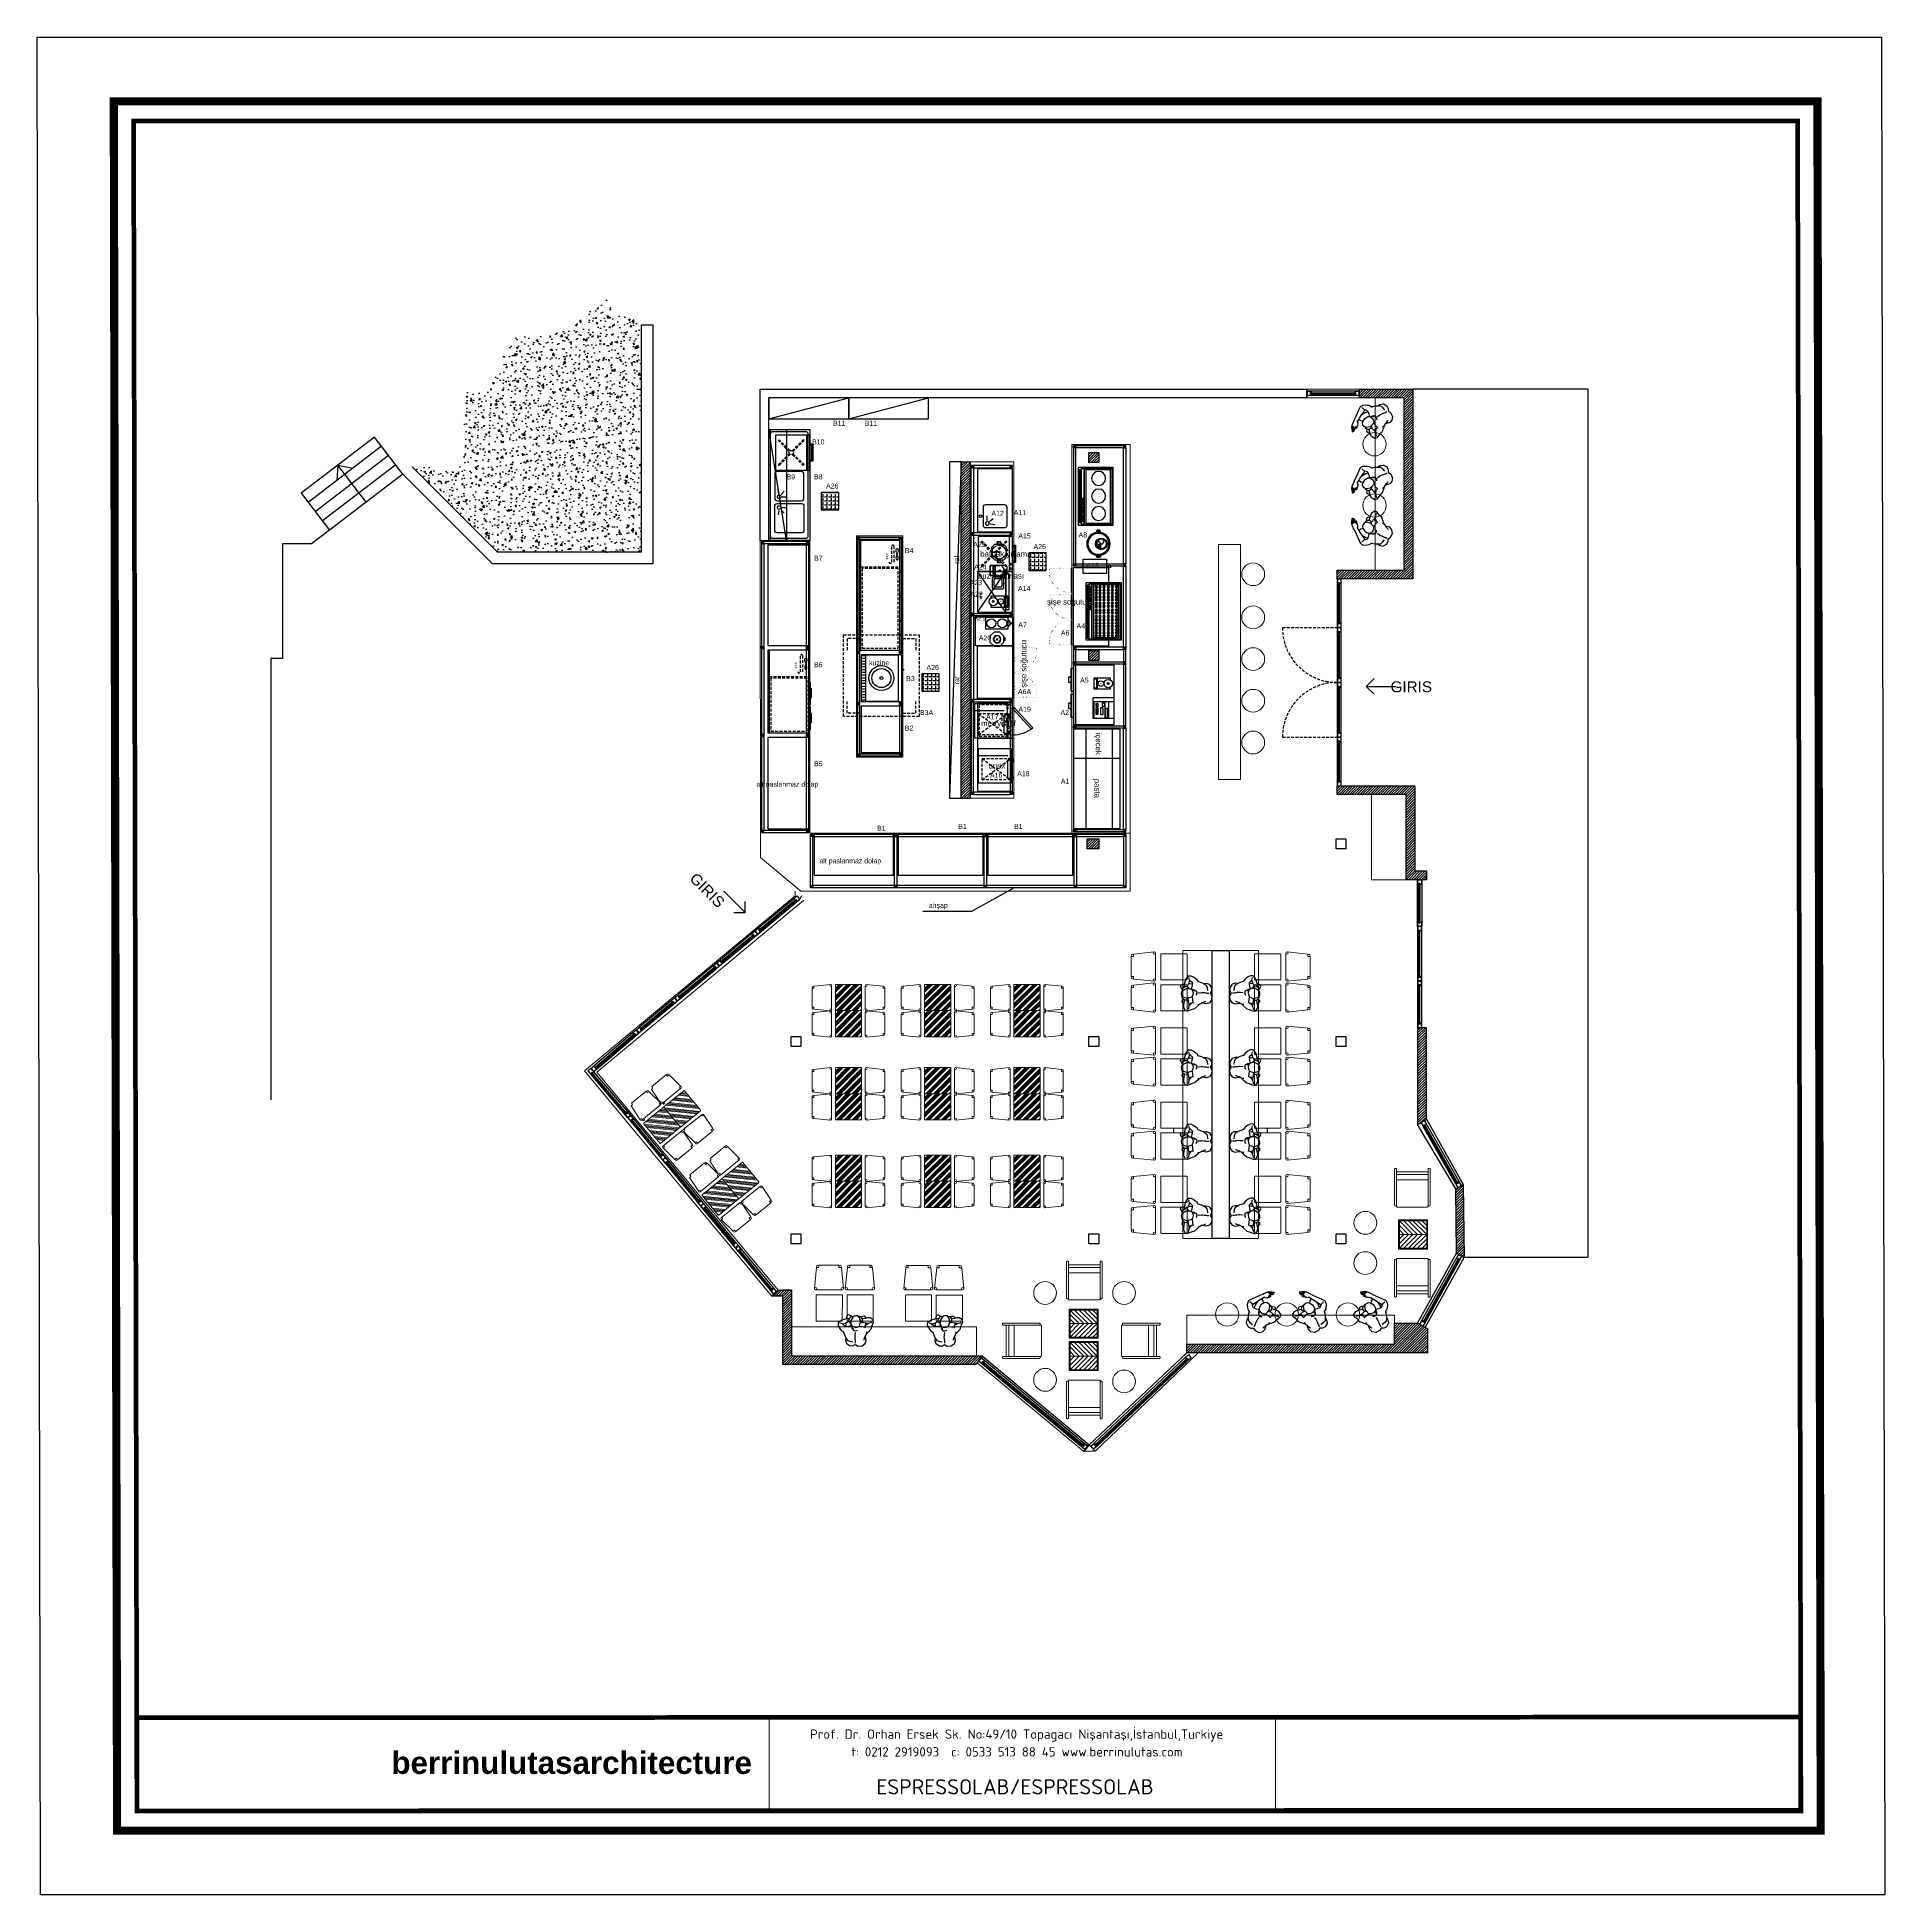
# Model space of a CAD drawing. Header units: centimetres. Extents: x 131563 to 145359, y 24878 to 28066.
# Drawn here: x 135105 to 138275, y 24878 to 28066 of the extents above; entities that cross this region are included whole.
import ezdxf
from ezdxf.enums import TextEntityAlignment as Align

# ---------------------------------------------------------------- set-up
doc = ezdxf.new("R2010")
doc.units = ezdxf.units.CM
doc.header["$LTSCALE"] = 10
doc.header["$MEASUREMENT"] = 0
for name, pattern in [('DASHED', [0.75, 0.5, -0.25]), ('DOT', [0.25, 0, -0.25]), ('HIDDENX2', [0.75, 0.5, -0.25])]:
    doc.linetypes.add(name, pattern=pattern)
for name, color, linetype in [('-DWG_ANA', 7, 'Continuous'), ('002 Çizgi', 7, 'Continuous'), ('141125_RT1$0$xref_4_vitrin_kaplama$0$2DCAM', 4, 'Continuous'), ('141125_RT1$0$xref_4_vitrin_kaplama$0$2DKONST2', 253, 'Continuous'), ('CG TASARIM LOGO', 7, 'Continuous'), ('Kıtc-002 Çizgi', 7, 'Continuous'), ('Kıtc-006 Yazı 001', 1, 'Continuous'), ('Kıtc-040 Detay', 7, 'Continuous'), ('LP-DIMENSION_INT_100', 51, 'Continuous'), ('S2000-002 Çizgi', 7, 'Continuous'), ('S2000-008 Rakam', 1, 'Continuous'), ('SD-YAZI', 233, 'Continuous'), ('wall', 255, 'Continuous')]:
    doc.layers.add(name, color=color, linetype=linetype)
for name, color, linetype, lineweight in [('-DWG_DETAY1', 7, 'Continuous', 9), ('-DWG_DETAY4', 7, 'DOT', 18), ('ARK_AHŞAP', 45, 'Continuous', 15), ('ARK_METAL', 252, 'Continuous', 15), ('Auto-Antet', 7, 'Continuous', 18), ('tefriş', 45, 'Continuous', 18)]:
    doc.layers.add(name, color=color, linetype=linetype, lineweight=lineweight)
doc.styles.add('BASLIK', font='')
doc.styles.get("Standard").update_dxf_attribs({"font": 'arial.ttf'})
doc.styles.add('style1', font='isocpeur.ttf', dxfattribs={"height": 20})
doc.styles.add('TAKSİM', font='GOTHIC.TTF', dxfattribs={"height": 7})
doc.styles.get('BASLIK').set_extended_font_data('Arial', bold=True)
pattern_1 = [(45, (7891.8614, 0), (-2.20970869, 2.20970869), [])]
pattern_2 = [(45, (3541.9645, 0), (-2.20970869, 2.20970869), [])]

# ---------------------------------------------------------------- blocks, each defined once
blk = doc.blocks.new('A$C56E6033F')
at = {"layer": 'Kıtc-002 Çizgi'}
for p, q in [((53.7, 43), (51.8, 38.6)), ((53.7, 28.6), (51.8, 24.3)), ((53.7, 14.2), (51.8, 9.9))]:
    blk.add_line(p, q, dxfattribs=at)
for points in [[(60, 99), (60, 0), (0, 0), (0, 99)], [(50, 97), (50, 2), (2, 2), (2, 97)], [(55, 97), (55, 2), (50, 2), (50, 97)], [(5, 95), (47, 95), (47, 3.5), (5, 3.5)], [(53.9, 45.2), (53.9, 46.4), (51.8, 46.4), (51.8, 45.2)], [(53.7, 43), (53.7, 38.6), (51.8, 38.6), (51.8, 43)], [(53.9, 36.3), (53.9, 35.2), (51.8, 35.2), (51.8, 36.3)], [(53.9, 30.9), (53.9, 32), (51.8, 32), (51.8, 30.9)], [(53.7, 28.6), (53.7, 24.3), (51.8, 24.3), (51.8, 28.6)], [(53.9, 22), (53.9, 20.8), (51.8, 20.8), (51.8, 22)], [(53.9, 16.5), (53.9, 17.7), (51.8, 17.7), (51.8, 16.5)], [(53.7, 14.2), (53.7, 9.9), (51.8, 9.9), (51.8, 14.2)], [(53.9, 7.6), (53.9, 6.4), (51.8, 6.4), (51.8, 7.6)]]:
    blk.add_lwpolyline(points, close=True, dxfattribs=at)
for points in [[(58.2, 95.5), (55, 95.5)], [(55, 93.8), (58.2, 93.8)], [(58.2, 92.4), (55, 92.4)], [(55, 90.8), (58.2, 90.8)], [(58.2, 89.3), (55, 89.3)], [(55, 87.7), (58.2, 87.7)], [(55, 87.7), (58.2, 87.7)], [(58.2, 86.3), (55, 86.3)], [(55, 84.6), (58.2, 84.6)], [(58.2, 83.2), (55, 83.2)], [(55, 81.5), (58.2, 81.5)], [(58.2, 80.1), (55, 80.1)], [(55, 78.4), (58.2, 78.4)], [(55, 78.4), (58.2, 78.4)], [(58.2, 77), (55, 77)], [(55, 75.3), (58.2, 75.3)], [(58.2, 73.9), (55, 73.9)], [(55, 72.3), (58.2, 72.3)], [(58.2, 70.8), (55, 70.8)], [(55, 69.2), (58.2, 69.2)], [(55, 69.2), (58.2, 69.2)], [(58.2, 67.8), (55, 67.8)], [(55, 66.1), (58.2, 66.1)], [(58.2, 64.7), (55, 64.7)], [(55, 63), (58.2, 63)], [(58.2, 61.6), (55, 61.6)], [(55, 59.9), (58.2, 59.9)], [(55, 59.9), (58.2, 59.9)], [(58.2, 58.5), (55, 58.5)], [(55, 56.8), (58.2, 56.8)], [(58.2, 55.4), (55, 55.4)], [(55, 53.7), (58.2, 53.7)], [(58.2, 52.3), (55, 52.3)], [(55, 50.7), (58.2, 50.7)], [(55, 50.7), (58.2, 50.7)], [(58.2, 49.3), (55, 49.3)], [(55, 47.6), (58.2, 47.6)], [(58.2, 46.2), (55, 46.2)], [(55, 44.5), (58.2, 44.5)], [(58.2, 43.1), (55, 43.1)], [(55, 41.4), (58.2, 41.4)], [(55, 40.8), (58.2, 40.8)], [(55, 40.4), (58.2, 40.4)], [(58.2, 40), (55, 40)], [(55, 38.3), (58.2, 38.3)], [(58.2, 36.9), (55, 36.9)], [(55, 35.2), (58.2, 35.2)], [(58.2, 33.8), (55, 33.8)], [(55, 32.2), (58.2, 32.2)], [(58.2, 30.8), (55, 30.8)], [(55, 29.1), (58.2, 29.1)], [(58.2, 27.7), (55, 27.7)], [(55, 26.5), (58.2, 26.5)], [(55, 26), (58.2, 26)], [(58.2, 24.6), (55, 24.6)], [(55, 22.9), (58.2, 22.9)], [(58.2, 21.5), (55, 21.5)], [(55, 19.8), (58.2, 19.8)], [(58.2, 18.4), (55, 18.4)], [(55, 16.7), (58.2, 16.7)], [(58.2, 15.3), (55, 15.3)], [(55, 13.7), (58.2, 13.7)], [(58.2, 12.3), (55, 12.3)], [(55, 12.1), (58.2, 12.1)], [(55, 10.6), (58.2, 10.6)], [(58.2, 9.2), (55, 9.2)], [(55, 7.5), (58.2, 7.5)], [(58.2, 6.1), (55, 6.1)], [(55, 4.4), (58.2, 4.4)]]:
    blk.add_lwpolyline(points, dxfattribs=at)
for points, const_width in [([(52.5, 45.2), (52.5, 46.4)], 0.5), ([(52.5, 36.3), (52.5, 35.2)], 0.5), ([(52.5, 30.9), (52.5, 32)], 0.5), ([(55, 40.8), (58.5, 40.8)], 1), ([(52.5, 22), (52.5, 20.8)], 0.5), ([(52.5, 16.5), (52.5, 17.7)], 0.5), ([(52.5, 7.6), (52.5, 6.4)], 0.5), ([(55, 26.4), (58.5, 26.4)], 1), ([(55, 12), (58.5, 12)], 1)]:
    blk.add_lwpolyline(points, dxfattribs=dict(at, const_width=const_width))
for centre in [(58.2, 94.7), (58.2, 91.6), (58.2, 88.5), (58.2, 88.5), (58.2, 85.4), (58.2, 82.3), (58.2, 79.3), (58.2, 79.3), (58.2, 76.2), (58.2, 73.1), (58.2, 70), (58.2, 70), (58.2, 66.9), (58.2, 63.8), (58.2, 60.8), (58.2, 60.8), (58.2, 57.7), (58.2, 54.6), (58.2, 51.5), (58.2, 51.5), (58.2, 48.4), (58.2, 45.3), (58.2, 42.3), (58.2, 39.2), (58.2, 36.1), (58.2, 33), (58.2, 29.9), (58.2, 26.8), (58.2, 23.7), (58.2, 20.7), (58.2, 17.6), (58.2, 14.5), (58.2, 11.4), (58.2, 8.3), (58.2, 5.2)]:
    blk.add_arc(centre, 0.837, 270, 90, dxfattribs=at)
at = {"layer": 'S2000-002 Çizgi'}
for centre in [(25.1, 80.5), (25.1, 50.1), (25.1, 20.2)]:
    blk.add_circle(centre, 12, dxfattribs=at)
blk = doc.blocks.new('A$C290C7E64')
at = {"layer": 'Kıtc-002 Çizgi'}
for points in [[(0, 0), (35, 0), (35, 37), (0, 37)], [(7, 2), (35, 2), (35, 37), (7, 37)], [(9.6, 16), (14.7, 16), (14.7, 20.6), (9.6, 20.6)], [(10.3, 8.2), (11.3, 8.2), (11.3, 9.2), (10.3, 9.2)], [(10.3, 7.2), (11.3, 7.2), (11.3, 8.2), (10.3, 8.2)], [(10.3, 6.2), (11.3, 6.2), (11.3, 7.2), (10.3, 7.2)], [(10.3, 5.2), (11.3, 5.2), (11.3, 6.2), (10.3, 6.2)], [(11.3, 8.2), (12.3, 8.2), (12.3, 9.2), (11.3, 9.2)], [(11.3, 7.2), (12.3, 7.2), (12.3, 8.2), (11.3, 8.2)], [(11.3, 6.2), (12.3, 6.2), (12.3, 7.2), (11.3, 7.2)], [(11.3, 5.2), (12.3, 5.2), (12.3, 6.2), (11.3, 6.2)], [(12.3, 8.2), (13.3, 8.2), (13.3, 9.2), (12.3, 9.2)], [(12.3, 7.2), (13.3, 7.2), (13.3, 8.2), (12.3, 8.2)], [(12.3, 6.2), (13.3, 6.2), (13.3, 7.2), (12.3, 7.2)], [(12.3, 5.2), (13.3, 5.2), (13.3, 6.2), (12.3, 6.2)], [(13.3, 8.2), (14.3, 8.2), (14.3, 9.2), (13.3, 9.2)], [(13.3, 7.2), (14.3, 7.2), (14.3, 8.2), (13.3, 8.2)], [(13.3, 6.2), (14.3, 6.2), (14.3, 7.2), (13.3, 7.2)], [(13.3, 5.2), (14.3, 5.2), (14.3, 6.2), (13.3, 6.2)], [(17.4, 8.2), (18.4, 8.2), (18.4, 9.2), (17.4, 9.2)], [(17.4, 7.2), (18.4, 7.2), (18.4, 8.2), (17.4, 8.2)], [(17.4, 6.2), (18.4, 6.2), (18.4, 7.2), (17.4, 7.2)], [(17.4, 5.2), (18.4, 5.2), (18.4, 6.2), (17.4, 6.2)], [(18.4, 8.2), (19.4, 8.2), (19.4, 9.2), (18.4, 9.2)], [(18.4, 7.2), (19.4, 7.2), (19.4, 8.2), (18.4, 8.2)], [(18.4, 6.2), (19.4, 6.2), (19.4, 7.2), (18.4, 7.2)], [(18.4, 5.2), (19.4, 5.2), (19.4, 6.2), (18.4, 6.2)], [(18.6, 21.8), (33.8, 21.8), (33.8, 26), (18.6, 26)], [(19.4, 8.2), (20.4, 8.2), (20.4, 9.2), (19.4, 9.2)], [(19.4, 7.2), (20.4, 7.2), (20.4, 8.2), (19.4, 8.2)], [(19.4, 6.2), (20.4, 6.2), (20.4, 7.2), (19.4, 7.2)], [(19.4, 5.2), (20.4, 5.2), (20.4, 6.2), (19.4, 6.2)], [(20.4, 8.2), (21.4, 8.2), (21.4, 9.2), (20.4, 9.2)], [(20.4, 7.2), (21.4, 7.2), (21.4, 8.2), (20.4, 8.2)], [(20.4, 6.2), (21.4, 6.2), (21.4, 7.2), (20.4, 7.2)], [(20.4, 5.2), (21.4, 5.2), (21.4, 6.2), (20.4, 6.2)], [(21.4, 8.2), (22.4, 8.2), (22.4, 9.2), (21.4, 9.2)], [(21.4, 7.2), (22.4, 7.2), (22.4, 8.2), (21.4, 8.2)], [(21.4, 6.2), (22.4, 6.2), (22.4, 7.2), (21.4, 7.2)], [(21.4, 5.2), (22.4, 5.2), (22.4, 6.2), (21.4, 6.2)], [(22.4, 8.2), (23.4, 8.2), (23.4, 9.2), (22.4, 9.2)], [(22.4, 7.2), (23.4, 7.2), (23.4, 8.2), (22.4, 8.2)], [(22.4, 6.2), (23.4, 6.2), (23.4, 7.2), (22.4, 7.2)], [(22.4, 5.2), (23.4, 5.2), (23.4, 6.2), (22.4, 6.2)], [(23.4, 8.2), (24.4, 8.2), (24.4, 9.2), (23.4, 9.2)], [(23.4, 7.2), (24.4, 7.2), (24.4, 8.2), (23.4, 8.2)], [(23.4, 6.2), (24.4, 6.2), (24.4, 7.2), (23.4, 7.2)], [(23.4, 5.2), (24.4, 5.2), (24.4, 6.2), (23.4, 6.2)], [(24.4, 8.2), (25.4, 8.2), (25.4, 9.2), (24.4, 9.2)], [(24.4, 7.2), (25.4, 7.2), (25.4, 8.2), (24.4, 8.2)], [(24.4, 6.2), (25.4, 6.2), (25.4, 7.2), (24.4, 7.2)], [(24.4, 5.2), (25.4, 5.2), (25.4, 6.2), (24.4, 6.2)], [(25.4, 8.2), (26.4, 8.2), (26.4, 9.2), (25.4, 9.2)], [(25.4, 7.2), (26.4, 7.2), (26.4, 8.2), (25.4, 8.2)], [(25.4, 6.2), (26.4, 6.2), (26.4, 7.2), (25.4, 7.2)], [(25.4, 5.2), (26.4, 5.2), (26.4, 6.2), (25.4, 6.2)], [(26.4, 8.2), (27.4, 8.2), (27.4, 9.2), (26.4, 9.2)], [(26.4, 7.2), (27.4, 7.2), (27.4, 8.2), (26.4, 8.2)], [(26.4, 6.2), (27.4, 6.2), (27.4, 7.2), (26.4, 7.2)], [(26.4, 5.2), (27.4, 5.2), (27.4, 6.2), (26.4, 6.2)], [(27.4, 8.2), (28.4, 8.2), (28.4, 9.2), (27.4, 9.2)], [(27.4, 7.2), (28.4, 7.2), (28.4, 8.2), (27.4, 8.2)], [(27.4, 6.2), (28.4, 6.2), (28.4, 7.2), (27.4, 7.2)], [(27.4, 5.2), (28.4, 5.2), (28.4, 6.2), (27.4, 6.2)]]:
    blk.add_lwpolyline(points, close=True, dxfattribs=at)
for points in [[(7, 27.2), (35, 27.2)], [(7, 20.6), (35, 20.6)]]:
    blk.add_lwpolyline(points, dxfattribs=at)
blk.add_lwpolyline([(18.7, 13.6), (27.6, 13.6, 0.414214), (29.1, 15.1), (29.1, 16.4, 0.414214), (27.6, 17.9), (18.7, 17.9, 0.414214), (17.2, 16.4), (17.2, 15.1, 0.414214)], format="xyb", close=True, dxfattribs=at)
blk = doc.blocks.new('A$C1C4536AD')
at = {"layer": 'Kıtc-002 Çizgi'}
for points in [[(0, 29), (0, 0), (18.5, 0)], [(3.4, 29), (0, 29), (0, 26.8)], [(0, 5.8), (18.5, 5.8)], [(1.3, 0), (1.3, 4.8), (17, 4.8), (17, 0)], [(7.8, 24.8), (10.9, 24.9)], [(18.5, 26.9), (18.5, 29), (15.2, 29)], [(18.5, 0), (18.5, 29)]]:
    blk.add_lwpolyline(points, dxfattribs=at)
blk.add_lwpolyline([(0.3, 5.2), (1.3, 5.2), (1.3, 5.8), (0.3, 5.8)], close=True, dxfattribs=at)
at = {"layer": 'Kıtc-002 Çizgi', "const_width": 1}
blk.add_lwpolyline([(9.2, 12, 1), (10.2, 12, 1)], format="xyb", close=True, dxfattribs=at)
at = {"layer": 'Kıtc-002 Çizgi'}
for centre, radius in [((9.3, 24.9), 7.2), ((9.4, 12.2), 4.82), ((9.3, 24.9), 1.6)]:
    blk.add_circle(centre, radius, dxfattribs=at)
blk = doc.blocks.new('A$C470016F2')
at = {"layer": 'Kıtc-002 Çizgi'}
for points in [[(40, 4), (0, 4), (0, 0), (40, 0)], [(25, 8), (15, 8), (15, 4), (25, 4)]]:
    blk.add_lwpolyline(points, close=True, dxfattribs=at)
blk = doc.blocks.new('A$C53E03B34')
at = {"layer": 'Kıtc-002 Çizgi'}
for points in [[(3.7, 16.6), (2, 16.6, -0.414214), (0, 18.6), (0, 21.4, -0.414214), (2, 23.4), (3.7, 23.4)], [(43.1, 16.6), (44.9, 16.6, 0.414214), (46.9, 18.6), (46.9, 21.4, 0.414214), (44.9, 23.4), (43.1, 23.4)]]:
    blk.add_lwpolyline(points, format="xyb", dxfattribs=at)
for points in [[(2.8, 17.6), (2, 17.6, -0.414214), (1, 18.6), (1, 21.4, -0.414214), (2, 22.4), (2.8, 22.4)], [(44, 17.6), (44.9, 17.6, 0.414214), (45.9, 18.6), (45.9, 21.4, 0.414214), (44.9, 22.4), (44, 22.4)]]:
    blk.add_lwpolyline(points, format="xyb", close=True, dxfattribs=at)
for points in [[(22.1, 23.4), (24.2, 21.8), (24.2, 18.1), (22.7, 16.4)], [(23.5, 23.7), (25.2, 22.3), (25.2, 17.7), (23.8, 16.3)]]:
    blk.add_lwpolyline(points, dxfattribs=at)
for radius in [20, 18, 3.66]:
    blk.add_circle((23.4, 20), radius, dxfattribs=at)
blk = doc.blocks.new('insanplanoturan2')
for p, q in [((-27.3, 18.7), (-27.9, 14.4)), ((-27.9, 14.4), (-26.5, 10.2)), ((-27.3, 18.7), (-27.3, 18.7)), ((-26.5, 10.2), (-24.7, 7)), ((-24.7, 7), (-23.1, 4.5)), ((-20, 15.9), (-24.5, 17.3)), ((-23.1, 4.5), (-19.4, 1.7)), ((-18.8, 14.3), (-20, 15.9)), ((-19.4, 1.7), (-18.3, 0.6)), ((-19.3, 1.6), (-18, -4.7)), ((-15.7, 10.7), (-18.8, 14.3)), ((-15.7, 10.7), (-9.9, 11)), ((-14, 17.3), (-14.4, 14.2)), ((-14.4, 14.2), (-14.1, 10.9)), ((-9.9, 11), (-5.1, 11.6)), ((-4.3, 28), (-8.1, 30.2)), ((-5.3, 20.4), (-5.8, 16.4)), ((-5.8, 16.4), (-5.8, 13.5)), ((-5.8, 14.5), (-5.5, 12.7)), ((-5.8, 13.5), (-4.1, 10.1)), ((-5.5, 12.7), (-4.9, 10.3)), ((-1.5, 25.7), (-5.3, 20.4)), ((-4.9, 10.3), (-4.5, 7.8)), ((-4.5, 7.8), (-2.1, 5.5)), ((-4.5, 7.8), (-4.5, 7.3)), ((-4.5, 7.3), (-2.4, 2.5)), ((-3.6, 26.9), (-4.3, 28)), ((-4.1, 10.1), (0.4, 8)), ((-2.4, 2.5), (1.6, 1.8)), ((1.1, 27.4), (-1.5, 25.7)), ((0.4, 8), (4.7, 8.1)), ((3.3, 27.8), (1.1, 27.4)), ((1.6, 1.8), (4.6, 2.7)), ((7, 27.1), (3.3, 27.8)), ((4.7, 8.1), (8.4, 9.4)), ((8.6, 26), (7, 27.1)), ((8.3, 9.1), (13.3, 8.1)), ((8.4, 9.4), (11, 16.1)), ((10.1, 23.6), (8.6, 26)), ((10.2, 25.9), (9.3, 25.7)), ((9.3, 25.7), (9.6, 24.5)), ((11.4, 17.6), (10.1, 23.6)), ((11.6, 25.2), (10.2, 25.9)), ((11.4, 15), (10.6, 15.2)), ((11, 16.1), (11.4, 17.6)), ((11.4, 15), (12.6, 15.8)), ((13.4, 24.1), (11.6, 25.2)), ((12.6, 15.8), (13, 16.7)), ((12.9, 16.1), (20.7, 13.9)), ((13, 16.7), (14.5, 17.8)), ((13.2, 24.2), (15, 25.8)), ((13.3, 8.1), (17.6, 6.8)), ((15, 20.9), (13.4, 24.1)), ((14.5, 17.8), (15, 20.9)), ((16.3, 21.5), (14.7, 21.5)), ((15, 25.8), (17.9, 26.1)), ((15, 20.9), (15, 20.9)), ((20.1, 21.8), (16.3, 21.5)), ((17.6, 6.8), (19.3, 10.2)), ((17.6, 6.8), (18.6, 6.3)), ((17.9, 26.1), (20.4, 23.5)), ((19.3, 14.3), (19.3, 10.2)), ((19.3, 10.2), (24.2, 13.1)), ((23.7, 22.2), (20.1, 21.8)), ((20.4, 23.5), (20.2, 21.8)), ((20.7, 13.9), (24.2, 13.1)), ((22, -2.6), (28, 3.2)), ((27.8, 21.9), (23.7, 22.2)), ((24.2, 13.1), (28.6, 13.7)), ((33.1, 18.4), (27.8, 21.9)), ((28, 3.2), (29.4, 7)), ((28.6, 13.7), (30.4, 14.2)), ((29.4, 7), (33.3, 14.9)), ((33.3, 14.9), (33.1, 18.4)), ((-18, -4.7), (-16.2, -9.1)), ((-16.6, -8.2), (-17.3, -12.8)), ((-17.3, -12.8), (-16.1, -18.2)), ((-16.2, -9.1), (-14, -13.4)), ((-16.1, -18.2), (-15.3, -19.1)), ((-15.3, -19.1), (-10.3, -23)), ((-14, -13.4), (-10.4, -15.1)), ((-10.4, -15.1), (-5.2, -16.3)), ((-10.3, -23), (-5, -23.1)), ((-5, -23.1), (-1.2, -21.4)), ((-0.8, -6.1), (-1.2, -8.6)), ((-1.2, -8.6), (-1, -10.8)), ((-1.2, -21.4), (3.1, -24.4)), ((-1, -10.8), (-1, -12.7)), ((-1, -12.7), (-1, -14.1)), ((-1, -14.1), (-0.7, -15.8)), ((-0.7, -15.8), (-1, -19.2)), ((0.1, -0.8), (-0.8, -6.1)), ((3.1, -24.4), (10.1, -24.5)), ((10.1, -24.5), (15.7, -21.3)), ((14.2, -14.2), (13.8, -15.3)), ((15.6, -11.1), (14.2, -14.2)), ((16.8, -8.8), (15.6, -11.1)), ((15.7, -21.3), (17.9, -16.1)), ((19.5, -4.9), (16.8, -8.8)), ((17.2, -10.3), (17.5, -7.8)), ((17.9, -16.1), (17.2, -10.3)), ((20, -1.6), (19.5, -4.9)), ((19.5, -4.9), (22, -2.6))]:
    blk.add_line(p, q)
for points in [[(-27.3, 18.7), (-21.8, 22.3), (-14.1, 24.1), (-7.3, 24.6)], [(-20, 15.9), (-15.5, 16.7), (-9.5, 19.1), (-8.9, 19.2)], [(-8.1, 30.2), (-10.9, 29.7), (-12.2, 26.3), (-12.6, 24.2)], [(-1.5, 25.7), (-2.5, 27), (-5.4, 26.7), (-7.3, 24.6), (-9.2, 21.9), (-8.9, 19.2), (-7.3, 16.5), (-5.8, 16.4)]]:
    blk.add_lwpolyline(points)
blk = doc.blocks.new('xccxc')
at = {"rotation": 180}
blk.add_blockref('insanplanoturan2', (220488.9, -31825.1), dxfattribs=at)
blk = doc.blocks.new('dada')
for p, q in [((219967.8, -31810.1), (219965.6, -31815.3)), ((219973.4, -31806.9), (219967.8, -31810.1)), ((219980.5, -31807), (219973.4, -31806.9)), ((219984.7, -31810), (219980.5, -31807)), ((219984.3, -31815.6), (219984.6, -31812.1)), ((219988.6, -31808.2), (219984.7, -31810)), ((219993.9, -31808.4), (219988.6, -31808.2)), ((219994, -31816.3), (219988.8, -31815.1)), ((219998.9, -31812.3), (219993.9, -31808.4)), ((219999.7, -31813.2), (219998.9, -31812.3)), ((220000.9, -31818.5), (219999.7, -31813.2)), ((219954.2, -31838.4), (219950.3, -31846.2)), ((219950.3, -31846.2), (219950.4, -31849.8)), ((219954.9, -31845.1), (219953.1, -31845.6)), ((219955.5, -31834.6), (219954.2, -31838.4)), ((219959.4, -31844.5), (219954.9, -31845.1)), ((219961.5, -31828.8), (219955.5, -31834.6)), ((219964.3, -31841.6), (219959.4, -31844.5)), ((219962.8, -31845.2), (219959.4, -31844.5)), ((219964.1, -31826.5), (219961.5, -31828.8)), ((219970.6, -31847.5), (219962.8, -31845.2)), ((219963.6, -31829.8), (219964.1, -31826.5)), ((219964.1, -31826.5), (219966.7, -31822.6)), ((219964.2, -31845.6), (219964.3, -31841.6)), ((219965.9, -31838.1), (219964.3, -31841.6)), ((219965.9, -31838.1), (219965, -31837.7)), ((219965.6, -31815.3), (219966.3, -31821)), ((219970.3, -31839.5), (219965.9, -31838.1)), ((219966.3, -31821), (219966.1, -31823.5)), ((219966.7, -31822.6), (219967.9, -31820.3)), ((219967.9, -31820.3), (219969.4, -31817.1)), ((219969.4, -31817.1), (219969.8, -31816.1)), ((219975.3, -31840.4), (219970.3, -31839.5)), ((219972.2, -31846.3), (219971, -31847.2)), ((219972.2, -31846.3), (219972.9, -31846.5)), ((219975.1, -31840.7), (219972.6, -31847.5)), ((219978.8, -31839.4), (219975.1, -31840.7)), ((219983.2, -31839.4), (219978.8, -31839.4)), ((219982, -31833.1), (219978.9, -31834)), ((219985.9, -31833.9), (219982, -31833.1)), ((219987.6, -31841.5), (219983.2, -31839.4)), ((219983.4, -31830.6), (219984.4, -31825.3)), ((219984.6, -31817.3), (219984.3, -31815.6)), ((219984.4, -31825.3), (219984.7, -31822.8)), ((219984.6, -31818.7), (219984.6, -31817.3)), ((219984.6, -31820.5), (219984.6, -31818.7)), ((219984.7, -31822.8), (219984.6, -31820.5)), ((219988.1, -31839.2), (219985.7, -31836.9)), ((219988, -31838.6), (219985.9, -31833.9)), ((219989.4, -31844.9), (219987.6, -31841.5)), ((219988.1, -31839.2), (219988, -31838.6)), ((219988.5, -31841.6), (219988.1, -31839.2)), ((219989.1, -31844.1), (219988.5, -31841.6)), ((219993.5, -31842.3), (219988.6, -31843)), ((219989.4, -31845.9), (219989.1, -31844.1)), ((219989.4, -31847.8), (219989.4, -31844.9)), ((219999.3, -31842.1), (219993.5, -31842.3)), ((219997.6, -31817.9), (219994, -31816.3)), ((219997, -31853.7), (219997.9, -31845.6)), ((219999.7, -31822.2), (219997.6, -31817.9)), ((219997.9, -31845.6), (219997.6, -31842.2)), ((219999.3, -31842.1), (220002.3, -31845.7)), ((220001.6, -31826.6), (219999.7, -31822.2)), ((220000, -31849), (220002.3, -31845.7)), ((220000.2, -31823.1), (220000.9, -31818.5)), ((220002.8, -31833), (220001.6, -31826.6)), ((220002.9, -31833.1), (220001.9, -31831.9)), ((220002.3, -31845.7), (220003.5, -31847.3)), ((220006.7, -31835.8), (220002.9, -31833.1)), ((220008.3, -31838.4), (220006.7, -31835.8)), ((220010.1, -31841.6), (220008.3, -31838.4)), ((220011.5, -31845.8), (220010.1, -31841.6)), ((220010.8, -31850.1), (220011.5, -31845.8)), ((219950.4, -31849.8), (219955.8, -31853.3)), ((219955.8, -31853.3), (219959.9, -31853.5)), ((219959.9, -31853.5), (219963.5, -31853.2)), ((219963.2, -31854.8), (219963.4, -31853.2)), ((219965.6, -31857.5), (219963.2, -31854.8)), ((219963.5, -31853.2), (219967.3, -31852.8)), ((219968.5, -31857.1), (219965.6, -31857.5)), ((219967.3, -31852.8), (219968.8, -31852.9)), ((219970.3, -31855.5), (219968.5, -31857.1)), ((219969.1, -31849.2), (219968.6, -31852.2)), ((219968.6, -31852.2), (219970.2, -31855.4)), ((219968.6, -31852.2), (219968.6, -31852.2)), ((219970.6, -31848), (219969.1, -31849.2)), ((219970.2, -31855.4), (219972, -31856.6)), ((219971, -31847.2), (219970.6, -31848)), ((219972, -31856.6), (219973.4, -31857.2)), ((219972.6, -31847.5), (219972.2, -31849)), ((219972.2, -31849), (219973.4, -31855)), ((219973.4, -31855), (219974.9, -31857.4)), ((219973.4, -31857.2), (219974.3, -31857.1)), ((219974.3, -31857.1), (219974, -31855.9)), ((219974.9, -31857.4), (219976.6, -31858.5)), ((219976.3, -31878.1), (219976.7, -31876.9)), ((219976.4, -31878.4), (219976.3, -31878.1)), ((219976.8, -31878.5), (219976.4, -31878.4)), ((219976.5, -31879.8), (219978.1, -31877.9)), ((219976.6, -31858.5), (219980.3, -31859.2)), ((219976.7, -31876.9), (219977.5, -31876.1)), ((219977.9, -31877.8), (219976.8, -31878.5)), ((219977.5, -31876.1), (219978.5, -31875)), ((219978.7, -31877), (219977.9, -31877.8)), ((219978.1, -31877.9), (219979, -31877.2)), ((219978.5, -31875), (219979.2, -31874.4)), ((219980.1, -31875.8), (219978.7, -31877)), ((219980.1, -31870.4), (219978.8, -31871.8)), ((219978.8, -31871.8), (219978.9, -31872.1)), ((219978.9, -31872.1), (219979.2, -31872.2)), ((219979, -31877.2), (219980.3, -31876.2)), ((219979.2, -31872.2), (219981.2, -31871.8)), ((219979.2, -31874.4), (219980.3, -31873.4)), ((219981, -31877.7), (219979.2, -31879.3)), ((219981.2, -31878.6), (219979.2, -31879.3)), ((219981, -31869.8), (219980.1, -31870.4)), ((219982.1, -31874.4), (219980.1, -31875.8)), ((219980.3, -31859.2), (219982.4, -31858.8)), ((219980.3, -31873.4), (219981.5, -31872.2)), ((219980.3, -31876.2), (219981.3, -31875.3)), ((219983.2, -31868.1), (219981, -31869.8)), ((219982.2, -31876.8), (219981, -31877.7)), ((219984.3, -31878.3), (219981, -31879.2)), ((219981.2, -31871.8), (219982.2, -31871.3)), ((219983.5, -31877.4), (219981.2, -31878.6)), ((219981.3, -31875.3), (219982.2, -31874.6)), ((219981.5, -31872.2), (219982.2, -31871.3)), ((219982.2, -31874.6), (219982.1, -31874.4)), ((219982.2, -31871.3), (219982.7, -31870.2)), ((219982.2, -31874.6), (219983.9, -31875.9)), ((219982.2, -31876.8), (219983.9, -31875.9)), ((219982.4, -31858.8), (219985.1, -31857.1)), ((219984.9, -31866.8), (219983.2, -31868.1)), ((219985.2, -31876.8), (219983.5, -31877.4)), ((219983.9, -31875.9), (219986.7, -31877.1)), ((219986.7, -31877.1), (219984.3, -31878.3)), ((219986.8, -31865.9), (219984.9, -31866.8)), ((219985.1, -31857.1), (219988.9, -31851.8)), ((219986, -31876.8), (219985.2, -31876.8)), ((219985.8, -31856.2), (219987.9, -31859.4)), ((219987.9, -31875.9), (219986.7, -31877.1)), ((219988.6, -31865.9), (219986.8, -31865.9)), ((219987.9, -31859.4), (219991.6, -31861.6)), ((219991.2, -31872.7), (219987.9, -31875.9)), ((219988.6, -31865.9), (219991.6, -31861.6)), ((219988.9, -31851.8), (219989.4, -31847.8)), ((219993.3, -31869.5), (219991.2, -31872.7)), ((219991.6, -31861.6), (219993.2, -31859.7)), ((219993.2, -31859.7), (219997, -31853.7)), ((219993.3, -31869.5), (219998.7, -31863.7)), ((219997, -31853.7), (220000, -31849)), ((219998.7, -31863.7), (220003.7, -31858.5)), ((220003.5, -31847.3), (220008, -31848.7)), ((220003.7, -31858.5), (220007.4, -31854.5)), ((220007.4, -31854.5), (220010.8, -31850.1)), ((220010.8, -31850.1), (220010.8, -31850.1)), ((219976.6, -31880.4), (219976.5, -31879.8)), ((219976.9, -31880.6), (219976.6, -31880.4)), ((219979.2, -31879.3), (219976.9, -31880.6)), ((219979.4, -31879.5), (219979.2, -31879.3)), ((219981, -31879.2), (219979.4, -31879.5))]:
    blk.add_line(p, q)
blk = doc.blocks.new('A$C3DDB3116')
at = {"layer": 'Kıtc-002 Çizgi'}
blk.add_lwpolyline([(0, 45.9), (20.5, 45.9), (20.5, 7.9), (0, 7.9), (0, 45.9)], dxfattribs=at)
blk.add_lwpolyline([(9.3, 3.7), (11.2, 3.7), (11.2, 0), (9.3, 0)], close=True, dxfattribs=at)
for centre in [(10.2, 36.1), (10.2, 17.5)]:
    blk.add_circle(centre, 7.7, dxfattribs=at)
blk.add_arc((10.2, 10.1), 6.37, 199.6345, 340.3655, dxfattribs=at)
blk = doc.blocks.new('A$C139E487F')
at = {"layer": '002 Çizgi'}
h = blk.add_hatch(color=256, dxfattribs=at)
edge = h.paths.add_edge_path()
edge.add_arc((18, 14.4), 1.06, 0, 360)
for points in [[(0.3, 11.1), (5, 11.1), (5, 17.7), (0.3, 17.7)], [(1.2, 12.1), (4, 12.1), (4, 16.7), (1.2, 16.7)], [(21.4, 1.4), (26, 1.4), (31, 6.4), (31, 22.4), (26, 27.4), (10, 27.4), (5, 22.4), (5, 6.4), (10, 1.4), (14.6, 1.4)], [(15.7, 1.4), (20.3, 1.4)], [(35.7, 11.1), (31, 11.1), (31, 17.7), (35.7, 17.7)], [(34.8, 12.1), (32, 12.1), (32, 16.7), (34.8, 16.7)]]:
    blk.add_lwpolyline(points, dxfattribs=at)
for radius in [12, 1.06]:
    blk.add_circle((18, 14.4), radius, dxfattribs=at)
for centre, radius, start, end in [((16, 14.4), 16, 168.1479, 191.8521), ((16, 14.4), 15, 171.2333, 188.7667), ((20, 14.4), 15, 351.2333, 8.7667), ((20, 14.4), 16, 348.1479, 11.8521)]:
    blk.add_arc(centre, radius, start, end, dxfattribs=at)
at = {"layer": 'Kıtc-002 Çizgi'}
for points in [[(12.7, 0.2), (15.3, 0.4), (15.3, 1), (12.7, 1.2)], [(23.3, 0.2), (20.7, 0.4), (20.7, 1), (23.3, 1.2)]]:
    blk.add_lwpolyline(points, close=True, dxfattribs=at)
for points in [[(14.6, 2.9), (14.6, 1.1)], [(14.6, 0), (15.7, 0), (15.7, 2.7)], [(14.6, 0.4), (14.6, 0)], [(21.4, 0), (20.3, 0), (20.3, 2.7)], [(21.4, 2.9), (21.4, 1.1)], [(21.4, 0.4), (21.4, 0)]]:
    blk.add_lwpolyline(points, dxfattribs=at)
blk = doc.blocks.new('A$C59BC7357')
at = {"layer": 'Kıtc-002 Çizgi'}
for p, q in [((15.1, 11.9), (15.1, 14.5)), ((15.7, 14.6), (15.7, 11.9))]:
    blk.add_line(p, q, dxfattribs=at)
for points in [[(1.1, 11.2), (0, 11.2), (0, 15.6), (1.1, 15.6)], [(2.2, 13), (1.1, 13), (1.1, 13.8), (2.2, 13.8)]]:
    blk.add_lwpolyline(points, close=True, dxfattribs=at)
blk.add_lwpolyline([(29, 18.9), (29, 7.8), (21.1, 0), (10, 0), (2.2, 7.8), (2.2, 18.9), (10, 26.8), (21.1, 26.8), (29, 18.9)], dxfattribs=at)
for radius in [7.38, 6.28, 1.37]:
    blk.add_circle((15.4, 13.2), radius, dxfattribs=at)
blk = doc.blocks.new('A$C0D0247C1')
at = {"layer": 'Kıtc-002 Çizgi'}
for points in [[(2, 0), (18, 0, 0.414214), (20, 2), (20, 18, 0.414214), (18, 20), (2, 20, 0.414214), (0, 18), (0, 2, 0.414214)], [(5, 3), (15, 3, 0.414214), (17, 5), (17, 15, 0.414214), (15, 17), (5, 17, 0.414214), (3, 15), (3, 5, 0.414214)]]:
    blk.add_lwpolyline(points, format="xyb", close=True, dxfattribs=at)
at = {"layer": 'Kıtc-002 Çizgi', "const_width": 1}
blk.add_lwpolyline([(9.5, 10.1, 1), (10.5, 10.1, 1)], format="xyb", close=True, dxfattribs=at)
blk.add_lwpolyline([(20, 10), (23.9, 10)], dxfattribs=at)
blk = doc.blocks.new('A$C64277205')
at = {"layer": '002 Çizgi'}
blk.add_lwpolyline([(4, 0), (13, 0, 0.414214), (17, 4), (17, 29.5), (0, 29.5), (0, 4, 0.414214)], format="xyb", close=True, dxfattribs=at)
for points in [[(0, 29.5), (17, 29.5), (17, 24.9), (0, 24.9)], [(1.1, 23.9), (15.9, 23.9), (15.9, 20.9), (1.1, 20.9)], [(5.1, 23.6), (11.4, 23.6), (11.4, 21.2), (5.1, 21.2)]]:
    blk.add_lwpolyline(points, close=True, dxfattribs=at)
for points in [[(17, 13.1), (17, 24.9), (0, 24.9), (0, 13.1)], [(17, 13.1), (17, 24.9), (17, 24.9), (17, 13.1)]]:
    blk.add_lwpolyline(points, dxfattribs=at)
for centre, radius in [((3, 23.2), 0.33), ((3, 21.6), 0.33), ((8.5, 13.1), 0.901), ((13.6, 23.2), 0.33), ((13.6, 21.6), 0.33)]:
    blk.add_circle(centre, radius, dxfattribs=at)
blk.add_arc((8.5, 13.7), 8.52, 183.4714, 356.5286, dxfattribs=at)
at = {"layer": 'Kıtc-002 Çizgi', "const_width": 0.5}
blk.add_lwpolyline([(7.6, 1.3), (7, 0.3)], dxfattribs=at)
at = {"layer": 'Kıtc-002 Çizgi'}
for radius in [1.98, 1.24]:
    blk.add_circle((8.7, 3), radius, dxfattribs=at)
blk = doc.blocks.new('A$C37970E4B')
at = {"layer": 'Kıtc-002 Çizgi', "linetype": 'DASHED'}
for p, q in [((5.4, 52.6), (42.2, 3.5)), ((42.2, 52.6), (5.4, 3.5))]:
    blk.add_line(p, q, dxfattribs=at)
at = {"layer": 'Kıtc-002 Çizgi', "linetype": 'HIDDENX2', "ltscale": 10}
blk.add_line((47.4, 58.5), (47.4, 3.5), dxfattribs=at)
at = {"layer": 'Kıtc-002 Çizgi'}
for points in [[(0, 58.5), (59.5, 58.5), (59.5, 3.5), (0, 3.5)], [(1.7, 3.5), (4.7, 3.5), (4.7, 2.1), (1.7, 2.1)], [(49.7, 3.5), (52.8, 3.5), (52.8, 2.1), (49.7, 2.1)], [(54.9, 3.5), (58, 3.5), (58, 2.1), (54.9, 2.1)]]:
    blk.add_lwpolyline(points, close=True, dxfattribs=at)
at = {"layer": 'Kıtc-002 Çizgi', "linetype": 'DASHED'}
blk.add_lwpolyline([(5.4, 52.6), (42.2, 52.6), (42.2, 3.5), (5.4, 3.5)], close=True, dxfattribs=at)
at = {"layer": 'Kıtc-002 Çizgi'}
for points in [[(11.3, 0), (6.1, 0), (6.2, 1), (11.3, 1)], [(11.3, 1), (11.3, 3.5), (12.3, 3.5), (12.3, 0), (11.3, 0)], [(36.3, 1), (36.3, 3.5), (35.3, 3.5), (35.3, 0), (36.3, 0)], [(36.3, 0), (41.5, 0), (41.5, 1), (36.3, 1)]]:
    blk.add_lwpolyline(points, dxfattribs=at)
at = {"layer": 'Kıtc-002 Çizgi', "linetype": 'HIDDENX2', "ltscale": 10}
blk.add_lwpolyline([(7.8, 8.2), (39.8, 8.2), (39.8, 3.5), (7.8, 3.5)], close=True, dxfattribs=at)
blk = doc.blocks.new('A$C02B42A58')
at = {"layer": 'Kıtc-002 Çizgi'}
for points in [[(60, 0), (60, 60), (0, 60), (0, 0)], [(94.6, 17.6), (62.4, 52.8), (60, 51), (92.1, 15.9)]]:
    blk.add_lwpolyline(points, close=True, dxfattribs=at)
at = {"layer": 'Kıtc-002 Çizgi', "linetype": 'DASHED'}
blk.add_lwpolyline([(57, 3), (57, 57), (3, 57), (3, 3)], close=True, dxfattribs=at)
for points in [[(42.3, 21.9), (42.3, 39, 1), (37.9, 39)], [(46.6, 39), (46.6, 21.9, -1), (42.3, 21.9)]]:
    blk.add_lwpolyline(points, format="xyb", dxfattribs=at)
at = {"layer": 'Kıtc-002 Çizgi', "linetype": 'DASHED', "ltscale": 0.1}
blk.add_lwpolyline([(53.9, 18.5), (53.8, 19.9), (53.3, 21.6), (52.7, 23.5), (51.9, 25.4), (51.2, 27.4), (50.6, 29.3), (50.1, 31), (49.9, 32.4), (50.1, 33.6), (50.6, 34.4), (51.2, 34.9), (51.9, 35), (52.7, 34.9), (53.3, 34.4), (53.8, 33.6), (53.9, 32.4), (53.8, 31), (53.3, 29.3), (52.7, 27.4), (51.9, 25.4), (51.2, 23.5), (50.6, 21.6), (50.1, 19.9), (49.9, 18.5), (50.1, 17.3), (50.6, 16.5), (51.2, 16), (51.9, 15.9), (52.7, 16), (53.3, 16.5), (53.8, 17.3)], close=True, dxfattribs=at)
at = {"layer": 'Kıtc-002 Çizgi'}
blk.add_arc((60, 60.5), 55, 270, 308.867, dxfattribs=at)
blk = doc.blocks.new('A$C72A034B9')
at = {"layer": 'Kıtc-002 Çizgi'}
for p, q in [((11.7, 32.8, 0), (19.5, 33.9, 0)), ((6.5, 27.3, 0), (6.5, 19.4, 0)), ((10.4, 29, 0), (16.5, 23.9, 0))]:
    blk.add_line(p, q, dxfattribs=at)
at = {"layer": 'Kıtc-002 Çizgi', "elevation": 0}
blk.add_lwpolyline([(4, 0), (36, 0, 0.414214), (40, 4), (40, 36, 0.414214), (36, 40), (4, 40, 0.414214), (0, 36), (0, 4, 0.414214)], format="xyb", close=True, dxfattribs=at)
at = {"layer": 'Kıtc-002 Çizgi'}
blk.add_circle((6.7, 32.3, 0), 3.19, dxfattribs=at)
blk = doc.blocks.new('A$C521B02A0')
at = {"layer": 'S2000-002 Çizgi'}
blk.add_line((6.6, 10), (10.6, 10), dxfattribs=at)
for points in [[(0, 64), (0, 10), (60, 10), (60, 64)], [(0, 64), (0, 5), (60, 5), (60, 64)], [(3, 10), (6.6, 10), (6.6, 8.5), (3, 8.5)], [(4, 8.5), (5.4, 8.5), (5.4, 7.1), (4, 7.1)], [(10.6, 10), (14.3, 10), (14.3, 8.5), (10.6, 8.5)], [(11.6, 8.5), (13.1, 8.5), (13.1, 7.1), (11.6, 7.1)], [(45, 0), (15, 0), (15, 5), (45, 5)], [(43, 2), (17, 2), (17, 5), (43, 5)]]:
    blk.add_lwpolyline(points, close=True, dxfattribs=at)
at = {"layer": 'S2000-002 Çizgi', "linetype": 'DASHED'}
for points in [[(8.1, 57.4), (9.5, 58.8)], [(8.1, 57.4), (26.8, 38.7)], [(26.7, 35.1), (8.1, 16.4)], [(9.5, 58.8), (28.2, 40.1)], [(28.1, 33.6), (9.5, 15)], [(31.8, 33.7), (50.5, 15)], [(31.9, 40.2), (50.5, 58.8)], [(33.2, 35.2), (51.9, 16.4)], [(33.3, 38.8), (51.9, 57.4)], [(50.5, 58.8), (51.9, 57.4)], [(9.5, 15), (8.1, 16.4)], [(50.5, 15), (51.9, 16.4)]]:
    blk.add_lwpolyline(points, dxfattribs=at)
blk.add_circle((30, 36.9), 3.63, dxfattribs=at)
blk = doc.blocks.new('A$C30F503A4')
at = {"layer": 'Kıtc-002 Çizgi'}
for p, q in [((56, 6.3), (60.4, 8.2)), ((70.4, 6.3), (74.7, 8.2)), ((84.8, 6.3), (89.1, 8.2))]:
    blk.add_line(p, q, dxfattribs=at)
for points in [[(0, 0), (99, 0), (99, 60), (0, 60)], [(2, 10), (97, 10), (97, 58), (2, 58)], [(4, 55), (4, 13), (95.5, 13), (95.5, 55)], [(2, 5), (97, 5), (97, 10), (2, 10)], [(53.8, 6.1), (52.6, 6.1), (52.6, 8.2), (53.8, 8.2)], [(56, 6.3), (60.4, 6.3), (60.4, 8.2), (56, 8.2)], [(62.7, 6.1), (63.8, 6.1), (63.8, 8.2), (62.7, 8.2)], [(68.1, 6.1), (67, 6.1), (67, 8.2), (68.1, 8.2)], [(70.4, 6.3), (74.7, 6.3), (74.7, 8.2), (70.4, 8.2)], [(77, 6.1), (78.2, 6.1), (78.2, 8.2), (77, 8.2)], [(82.5, 6.1), (81.3, 6.1), (81.3, 8.2), (82.5, 8.2)], [(84.8, 6.3), (89.1, 6.3), (89.1, 8.2), (84.8, 8.2)], [(91.4, 6.1), (92.6, 6.1), (92.6, 8.2), (91.4, 8.2)]]:
    blk.add_lwpolyline(points, close=True, dxfattribs=at)
for points, const_width in [([(5.9, 50.3), (5.4, 49.4)], 0.5), ([(5.9, 43.4), (5.4, 42.5)], 0.5), ([(5.9, 36.5), (5.4, 35.6)], 0.5), ([(11.9, 50.3), (11.3, 49.4)], 0.5), ([(11.9, 43.4), (11.3, 42.5)], 0.5), ([(11.9, 36.5), (11.3, 35.6)], 0.5), ([(17.3, 50.3), (16.7, 49.4)], 0.5), ([(17.3, 43.4), (16.7, 42.5)], 0.5), ([(17.3, 36.5), (16.7, 35.6)], 0.5), ([(22.8, 50.3), (22.2, 49.4)], 0.5), ([(22.8, 43.4), (22.2, 42.5)], 0.5), ([(22.8, 36.5), (22.2, 35.6)], 0.5), ([(28.7, 50.3), (28.1, 49.4)], 0.5), ([(28.7, 43.4), (28.1, 42.5)], 0.5), ([(28.7, 36.5), (28.1, 35.6)], 0.5), ([(34.1, 50.3), (33.6, 49.4)], 0.5), ([(34.1, 43.4), (33.6, 42.5)], 0.5), ([(34.1, 36.5), (33.6, 35.6)], 0.5), ([(39.6, 50.3), (39, 49.4)], 0.5), ([(39.6, 43.4), (39, 42.5)], 0.5), ([(39.6, 36.5), (39, 35.6)], 0.5), ([(45.5, 50.3), (44.9, 49.4)], 0.5), ([(45.5, 43.4), (44.9, 42.5)], 0.5), ([(45.5, 36.5), (44.9, 35.6)], 0.5), ([(51, 50.3), (50.4, 49.4)], 0.5), ([(51, 43.4), (50.4, 42.5)], 0.5), ([(51, 36.5), (50.4, 35.6)], 0.5), ([(56.9, 50.3), (56.3, 49.4)], 0.5), ([(56.9, 43.4), (56.3, 42.5)], 0.5), ([(56.9, 36.5), (56.3, 35.6)], 0.5), ([(62.4, 50.3), (61.8, 49.4)], 0.5), ([(62.4, 43.4), (61.8, 42.5)], 0.5), ([(62.4, 36.5), (61.8, 35.6)], 0.5), ([(68.3, 50.3), (67.7, 49.4)], 0.5), ([(68.3, 43.4), (67.7, 42.5)], 0.5), ([(68.3, 36.5), (67.7, 35.6)], 0.5), ([(73.7, 50.3), (73.2, 49.4)], 0.5), ([(73.7, 43.4), (73.2, 42.5)], 0.5), ([(73.7, 36.5), (73.2, 35.6)], 0.5), ([(79.7, 50.3), (79.1, 49.4)], 0.5), ([(79.7, 43.4), (79.1, 42.5)], 0.5), ([(79.7, 36.5), (79.1, 35.6)], 0.5), ([(85.1, 50.3), (84.5, 49.4)], 0.5), ([(85.1, 43.4), (84.5, 42.5)], 0.5), ([(85.1, 36.5), (84.5, 35.6)], 0.5), ([(91.1, 50.3), (90.5, 49.4)], 0.5), ([(91.1, 43.4), (90.5, 42.5)], 0.5), ([(91.1, 36.5), (90.5, 35.6)], 0.5), ([(5.9, 28.7), (5.4, 27.8)], 0.5), ([(5.9, 22.1), (5.4, 21.2)], 0.5), ([(5.9, 15.5), (5.4, 14.6)], 0.5), ([(11.9, 28.7), (11.3, 27.8)], 0.5), ([(11.9, 22.1), (11.3, 21.2)], 0.5), ([(11.9, 15.5), (11.3, 14.6)], 0.5), ([(17.3, 28.7), (16.7, 27.8)], 0.5), ([(17.3, 22.1), (16.7, 21.2)], 0.5), ([(17.3, 15.5), (16.7, 14.6)], 0.5), ([(22.8, 28.7), (22.2, 27.8)], 0.5), ([(22.8, 22.1), (22.2, 21.2)], 0.5), ([(22.8, 15.5), (22.2, 14.6)], 0.5), ([(28.7, 28.7), (28.1, 27.8)], 0.5), ([(28.7, 22.1), (28.1, 21.2)], 0.5), ([(28.7, 15.5), (28.1, 14.6)], 0.5), ([(34.1, 28.7), (33.6, 27.8)], 0.5), ([(34.1, 22.1), (33.6, 21.2)], 0.5), ([(34.1, 15.5), (33.6, 14.6)], 0.5), ([(39.6, 28.7), (39, 27.8)], 0.5), ([(39.6, 22.1), (39, 21.2)], 0.5), ([(39.6, 15.5), (39, 14.6)], 0.5), ([(45.5, 28.7), (44.9, 27.8)], 0.5), ([(45.5, 22.1), (44.9, 21.2)], 0.5), ([(45.5, 15.5), (44.9, 14.6)], 0.5), ([(51, 28.7), (50.4, 27.8)], 0.5), ([(51, 22.1), (50.4, 21.2)], 0.5), ([(51, 15.5), (50.4, 14.6)], 0.5), ([(53.8, 7.5), (52.6, 7.5)], 0.5), ([(56.9, 28.7), (56.3, 27.8)], 0.5), ([(56.9, 22.1), (56.3, 21.2)], 0.5), ([(56.9, 15.5), (56.3, 14.6)], 0.5), ([(58.2, 5), (58.2, 1.5)], 1), ([(62.4, 28.7), (61.8, 27.8)], 0.5), ([(62.4, 22.1), (61.8, 21.2)], 0.5), ([(62.4, 15.5), (61.8, 14.6)], 0.5), ([(62.7, 7.5), (63.8, 7.5)], 0.5), ([(68.1, 7.5), (67, 7.5)], 0.5), ([(68.3, 28.7), (67.7, 27.8)], 0.5), ([(68.3, 22.1), (67.7, 21.2)], 0.5), ([(68.3, 15.5), (67.7, 14.6)], 0.5), ([(72.6, 5), (72.6, 1.5)], 1), ([(73.7, 28.7), (73.2, 27.8)], 0.5), ([(73.7, 22.1), (73.2, 21.2)], 0.5), ([(73.7, 15.5), (73.2, 14.6)], 0.5), ([(77, 7.5), (78.2, 7.5)], 0.5), ([(79.7, 28.7), (79.1, 27.8)], 0.5), ([(79.7, 22.1), (79.1, 21.2)], 0.5), ([(79.7, 15.5), (79.1, 14.6)], 0.5), ([(82.5, 7.5), (81.3, 7.5)], 0.5), ([(85.1, 28.7), (84.5, 27.8)], 0.5), ([(85.1, 22.1), (84.5, 21.2)], 0.5), ([(85.1, 15.5), (84.5, 14.6)], 0.5), ([(87, 5), (87, 1.5)], 1), ([(91.1, 28.7), (90.5, 27.8)], 0.5), ([(91.1, 22.1), (90.5, 21.2)], 0.5), ([(91.1, 15.5), (90.5, 14.6)], 0.5), ([(91.4, 7.5), (92.6, 7.5)], 0.5)]:
    blk.add_lwpolyline(points, dxfattribs=dict(at, const_width=const_width))
for points in [[(3.5, 1.8), (3.5, 5)], [(5.2, 5), (5.2, 1.8)], [(6.6, 1.8), (6.6, 5)], [(8.2, 5), (8.2, 1.8)], [(9.7, 1.8), (9.7, 5)], [(11.3, 5), (11.3, 1.8)], [(11.3, 5), (11.3, 1.8)], [(12.7, 1.8), (12.7, 5)], [(14.4, 5), (14.4, 1.8)], [(15.8, 1.8), (15.8, 5)], [(17.5, 5), (17.5, 1.8)], [(18.9, 1.8), (18.9, 5)], [(20.6, 5), (20.6, 1.8)], [(20.6, 5), (20.6, 1.8)], [(22, 1.8), (22, 5)], [(23.7, 5), (23.7, 1.8)], [(25.1, 1.8), (25.1, 5)], [(26.7, 5), (26.7, 1.8)], [(28.2, 1.8), (28.2, 5)], [(29.8, 5), (29.8, 1.8)], [(29.8, 5), (29.8, 1.8)], [(31.2, 1.8), (31.2, 5)], [(32.9, 5), (32.9, 1.8)], [(34.3, 1.8), (34.3, 5)], [(36, 5), (36, 1.8)], [(37.4, 1.8), (37.4, 5)], [(39.1, 5), (39.1, 1.8)], [(39.1, 5), (39.1, 1.8)], [(40.5, 1.8), (40.5, 5)], [(42.2, 5), (42.2, 1.8)], [(43.6, 1.8), (43.6, 5)], [(45.3, 5), (45.3, 1.8)], [(46.7, 1.8), (46.7, 5)], [(48.3, 5), (48.3, 1.8)], [(48.3, 5), (48.3, 1.8)], [(49.7, 1.8), (49.7, 5)], [(51.4, 5), (51.4, 1.8)], [(52.8, 1.8), (52.8, 5)], [(54.5, 5), (54.5, 1.8)], [(55.9, 1.8), (55.9, 5)], [(57.6, 5), (57.6, 1.8)], [(58.2, 5), (58.2, 1.8)], [(58.6, 5), (58.6, 1.8)], [(59, 1.8), (59, 5)], [(60.7, 5), (60.7, 1.8)], [(62.1, 1.8), (62.1, 5)], [(63.8, 5), (63.8, 1.8)], [(65.2, 1.8), (65.2, 5)], [(66.8, 5), (66.8, 1.8)], [(68.2, 1.8), (68.2, 5)], [(69.9, 5), (69.9, 1.8)], [(71.3, 1.8), (71.3, 5)], [(72.5, 5), (72.5, 1.8)], [(73, 5), (73, 1.8)], [(74.4, 1.8), (74.4, 5)], [(76.1, 5), (76.1, 1.8)], [(77.5, 1.8), (77.5, 5)], [(79.2, 5), (79.2, 1.8)], [(80.6, 1.8), (80.6, 5)], [(82.3, 5), (82.3, 1.8)], [(83.7, 1.8), (83.7, 5)], [(85.3, 5), (85.3, 1.8)], [(86.7, 1.8), (86.7, 5)], [(86.9, 5), (86.9, 1.8)], [(88.4, 5), (88.4, 1.8)], [(89.8, 1.8), (89.8, 5)], [(91.5, 5), (91.5, 1.8)], [(92.9, 1.8), (92.9, 5)], [(94.6, 5), (94.6, 1.8)]]:
    blk.add_lwpolyline(points, dxfattribs=at)
for centre, radius in [((7, 52.1), 1.98), ((7, 45.2), 1.98), ((7, 38.2), 1.98), ((7, 30.5), 1.98), ((7, 52.1), 1.24), ((7, 45.2), 1.24), ((7, 38.2), 1.24), ((12.9, 52.1), 1.98), ((12.9, 45.2), 1.98), ((12.9, 38.2), 1.98), ((12.9, 30.5), 1.98), ((12.9, 52.1), 1.24), ((12.9, 45.2), 1.24), ((12.9, 38.2), 1.24), ((18.4, 52.1), 1.98), ((18.4, 45.2), 1.98), ((18.4, 38.2), 1.98), ((18.4, 30.5), 1.98), ((18.4, 52.1), 1.24), ((18.4, 45.2), 1.24), ((18.4, 38.2), 1.24), ((23.8, 52.1), 1.98), ((23.8, 45.2), 1.98), ((23.8, 38.2), 1.98), ((23.8, 30.5), 1.98), ((23.8, 52.1), 1.24), ((23.8, 45.2), 1.24), ((23.8, 38.2), 1.24), ((29.8, 52.1), 1.98), ((29.8, 45.2), 1.98), ((29.8, 38.2), 1.98), ((29.8, 30.5), 1.98), ((29.8, 52.1), 1.24), ((29.8, 45.2), 1.24), ((29.8, 38.2), 1.24), ((35.2, 52.1), 1.98), ((35.2, 45.2), 1.98), ((35.2, 38.2), 1.98), ((35.2, 30.5), 1.98), ((35.2, 52.1), 1.24), ((35.2, 45.2), 1.24), ((35.2, 38.2), 1.24), ((40.7, 52.1), 1.98), ((40.7, 45.2), 1.98), ((40.7, 38.2), 1.98), ((40.7, 30.5), 1.98), ((40.7, 52.1), 1.24), ((40.7, 45.2), 1.24), ((40.7, 38.2), 1.24), ((46.6, 52.1), 1.98), ((46.6, 45.2), 1.98), ((46.6, 38.2), 1.98), ((46.6, 30.5), 1.98), ((46.6, 52.1), 1.24), ((46.6, 45.2), 1.24), ((46.6, 38.2), 1.24), ((52, 52.1), 1.98), ((52, 45.2), 1.98), ((52, 38.2), 1.98), ((52, 30.5), 1.98), ((52, 52.1), 1.24), ((52, 45.2), 1.24), ((52, 38.2), 1.24), ((58, 52.1), 1.98), ((58, 45.2), 1.98), ((58, 38.2), 1.98), ((58, 30.5), 1.98), ((58, 52.1), 1.24), ((58, 45.2), 1.24), ((58, 38.2), 1.24), ((63.4, 52.1), 1.98), ((63.4, 45.2), 1.98), ((63.4, 38.2), 1.98), ((63.4, 30.5), 1.98), ((63.4, 52.1), 1.24), ((63.4, 45.2), 1.24), ((63.4, 38.2), 1.24), ((69.4, 52.1), 1.98), ((69.4, 45.2), 1.98), ((69.4, 38.2), 1.98), ((69.4, 30.5), 1.98), ((69.4, 52.1), 1.24), ((69.4, 45.2), 1.24), ((69.4, 38.2), 1.24), ((74.8, 52.1), 1.98), ((74.8, 45.2), 1.98), ((74.8, 38.2), 1.98), ((74.8, 30.5), 1.98), ((74.8, 52.1), 1.24), ((74.8, 45.2), 1.24), ((74.8, 38.2), 1.24), ((80.7, 52.1), 1.98), ((80.7, 45.2), 1.98), ((80.7, 38.2), 1.98), ((80.7, 30.5), 1.98), ((80.7, 52.1), 1.24), ((80.7, 45.2), 1.24), ((80.7, 38.2), 1.24), ((86.2, 52.1), 1.98), ((86.2, 45.2), 1.98), ((86.2, 38.2), 1.98), ((86.2, 30.5), 1.98), ((86.2, 52.1), 1.24), ((86.2, 45.2), 1.24), ((86.2, 38.2), 1.24), ((92.1, 52.1), 1.98), ((92.1, 45.2), 1.98), ((92.1, 38.2), 1.98), ((92.1, 30.5), 1.98), ((92.1, 52.1), 1.24), ((92.1, 45.2), 1.24), ((92.1, 38.2), 1.24), ((7, 23.9), 1.98), ((7, 17.3), 1.98), ((7, 30.5), 1.24), ((7, 23.9), 1.24), ((7, 17.3), 1.24), ((12.9, 23.9), 1.98), ((12.9, 17.3), 1.98), ((12.9, 30.5), 1.24), ((12.9, 23.9), 1.24), ((12.9, 17.3), 1.24), ((18.4, 23.9), 1.98), ((18.4, 17.3), 1.98), ((18.4, 30.5), 1.24), ((18.4, 23.9), 1.24), ((18.4, 17.3), 1.24), ((23.8, 23.9), 1.98), ((23.8, 17.3), 1.98), ((23.8, 30.5), 1.24), ((23.8, 23.9), 1.24), ((23.8, 17.3), 1.24), ((29.8, 23.9), 1.98), ((29.8, 17.3), 1.98), ((29.8, 30.5), 1.24), ((29.8, 23.9), 1.24), ((29.8, 17.3), 1.24), ((35.2, 23.9), 1.98), ((35.2, 17.3), 1.98), ((35.2, 30.5), 1.24), ((35.2, 23.9), 1.24), ((35.2, 17.3), 1.24), ((40.7, 23.9), 1.98), ((40.7, 17.3), 1.98), ((40.7, 30.5), 1.24), ((40.7, 23.9), 1.24), ((40.7, 17.3), 1.24), ((46.6, 23.9), 1.98), ((46.6, 17.3), 1.98), ((46.6, 30.5), 1.24), ((46.6, 23.9), 1.24), ((46.6, 17.3), 1.24), ((52, 23.9), 1.98), ((52, 17.3), 1.98), ((52, 30.5), 1.24), ((52, 23.9), 1.24), ((52, 17.3), 1.24), ((58, 23.9), 1.98), ((58, 17.3), 1.98), ((58, 30.5), 1.24), ((58, 23.9), 1.24), ((58, 17.3), 1.24), ((63.4, 23.9), 1.98), ((63.4, 17.3), 1.98), ((63.4, 30.5), 1.24), ((63.4, 23.9), 1.24), ((63.4, 17.3), 1.24), ((69.4, 23.9), 1.98), ((69.4, 17.3), 1.98), ((69.4, 30.5), 1.24), ((69.4, 23.9), 1.24), ((69.4, 17.3), 1.24), ((74.8, 23.9), 1.98), ((74.8, 17.3), 1.98), ((74.8, 30.5), 1.24), ((74.8, 23.9), 1.24), ((74.8, 17.3), 1.24), ((80.7, 23.9), 1.98), ((80.7, 17.3), 1.98), ((80.7, 30.5), 1.24), ((80.7, 23.9), 1.24), ((80.7, 17.3), 1.24), ((86.2, 23.9), 1.98), ((86.2, 17.3), 1.98), ((86.2, 30.5), 1.24), ((86.2, 23.9), 1.24), ((86.2, 17.3), 1.24), ((92.1, 23.9), 1.98), ((92.1, 17.3), 1.98), ((92.1, 30.5), 1.24), ((92.1, 23.9), 1.24), ((92.1, 17.3), 1.24)]:
    blk.add_circle(centre, radius, dxfattribs=at)
for centre in [(4.3, 1.8), (7.4, 1.8), (10.5, 1.8), (10.5, 1.8), (13.6, 1.8), (16.7, 1.8), (19.7, 1.8), (19.7, 1.8), (22.8, 1.8), (25.9, 1.8), (29, 1.8), (29, 1.8), (32.1, 1.8), (35.2, 1.8), (38.2, 1.8), (38.2, 1.8), (41.3, 1.8), (44.4, 1.8), (47.5, 1.8), (47.5, 1.8), (50.6, 1.8), (53.7, 1.8), (56.7, 1.8), (59.8, 1.8), (62.9, 1.8), (66, 1.8), (69.1, 1.8), (72.2, 1.8), (75.3, 1.8), (78.3, 1.8), (81.4, 1.8), (84.5, 1.8), (87.6, 1.8), (90.7, 1.8), (93.8, 1.8)]:
    blk.add_arc(centre, 0.837, 180, 0, dxfattribs=at)
blk = doc.blocks.new('A$C6C415FB2')
at = {"layer": '-DWG_ANA', "color": 0, "elevation": 0}
blk.add_lwpolyline([(101.5, 164.2), (41.5, 164.2), (41.5, 29.2), (101.5, 29.2)], close=True, dxfattribs=at)
at = {"layer": '-DWG_DETAY1', "color": 0}
for p, q in [((37.5, 120.2), (37.5, 162.2)), ((37.5, 76.2), (37.5, 118.2)), ((37.5, 30.5), (37.5, 72.5))]:
    blk.add_line(p, q, dxfattribs=at)
at = {"layer": '-DWG_DETAY4', "color": 0, "elevation": 0}
for points in [[(35.5, 162.2), (0.5, 162.2, 0.454885), (35.5, 120.2, 0.414214)], [(35.5, 76.2), (0.5, 76.2, -0.454885), (35.5, 118.1, -0.414214)], [(35.5, 30.5), (0.5, 30.5, -0.454885), (35.5, 72.5, -0.414214)]]:
    blk.add_lwpolyline(points, format="xyb", dxfattribs=at)
blk = doc.blocks.new('A$C7B661098')
at = {"layer": '-DWG_DETAY4', "color": 0}
for p, q in [((64, 74.5), (64, 116.5)), ((64, 30.5), (64, 72.5))]:
    blk.add_line(p, q, dxfattribs=at)
for points in [[(66, 116.5), (101, 116.5, -0.454885), (66, 74.5, -0.414214)], [(66, 30.5), (101, 30.5, 0.454885), (66, 72.5, 0.414214)]]:
    blk.add_lwpolyline(points, format="xyb", dxfattribs=at)
blk.add_lwpolyline([(0, 118.5), (60, 118.5), (60, 28.5), (0, 28.5)], close=True)
blk = doc.blocks.new('A$C6F7D0602')
at = {"layer": 'S2000-002 Çizgi'}
h = blk.add_hatch(dxfattribs=at)
h.set_pattern_fill('ANSI31', color=256, scale=1.5, angle=45, style=0)
h.set_pattern_definition([(90, (-2608.432, -5750.0927), (-4.7625, 9e-16), [])])
h.paths.add_polyline_path([(80, 64.9), (80, 72.9), (0, 72.9), (0, 64.9)])
for points in [[(0, 2.9), (80, 2.9), (80, 72.9), (0, 72.9)], [(0, 64.9), (80, 64.9), (80, 8.9), (0, 8.9)], [(52.9, 2.9), (56.5, 2.9), (56.5, 1.5), (52.9, 1.5)], [(53.8, 1.5), (55.3, 1.5), (55.3, 0), (53.8, 0)]]:
    blk.add_lwpolyline(points, close=True, dxfattribs=at)
for radius in [21.3, 16.3, 2.45]:
    blk.add_circle((40, 37.9), radius, dxfattribs=at)
blk = doc.blocks.new('A$C14D17327')
at = {"layer": 'Kıtc-002 Çizgi', "color": 1, "elevation": 0}
blk.add_lwpolyline([(0, 4), (4, 4), (4, 0), (0, 0)], close=True, dxfattribs=at)
for points in [[(0, 4), (4, 0)], [(0, 0), (4, 4)]]:
    blk.add_lwpolyline(points, dxfattribs=at)
blk = doc.blocks.new('A$C4E492C1D')
at = {"layer": 'S2000-002 Çizgi'}
blk.add_line((142, 72.6), (0, 72.6), dxfattribs=at)
for points in [[(142, 4.6), (142, 74.6), (0, 74.6), (0, 4.6)], [(45.2, 2), (5.6, 2), (5.6, 4.6), (45.2, 4.6)], [(33.1, 2), (18.1, 2), (18.1, 0), (33.1, 0)], [(87.8, 2), (48.2, 2), (48.2, 4.6), (87.8, 4.6)], [(75.7, 2), (60.8, 2), (60.8, 0), (75.7, 0)]]:
    blk.add_lwpolyline(points, close=True, dxfattribs=at)
at = {"layer": 'S2000-002 Çizgi', "linetype": 'DASHED'}
blk.add_lwpolyline([(94, 69.6), (3, 69.6), (3, 7.6), (94, 7.6)], close=True, dxfattribs=at)
blk.add_lwpolyline([(97, 72.6), (97, 4.6)], dxfattribs=at)
for points in [[(131.7, 19.3), (105, 19.3, -1), (105, 23.6)], [(105, 14.9), (131.7, 14.9, 1), (131.7, 19.3)]]:
    blk.add_lwpolyline(points, format="xyb", dxfattribs=at)
at = {"layer": 'S2000-002 Çizgi', "linetype": 'DASHED', "ltscale": 0.1}
blk.add_lwpolyline([(125.6, 7.6), (124.1, 7.8), (122.4, 8.2), (120.5, 8.9), (118.6, 9.6), (116.6, 10.4), (114.8, 11), (113.1, 11.5), (111.6, 11.6), (110.5, 11.5), (109.7, 11), (109.2, 10.4), (109, 9.6), (109.2, 8.9), (109.7, 8.2), (110.5, 7.8), (111.6, 7.6), (113.1, 7.8), (114.8, 8.2), (116.6, 8.9), (118.6, 9.6), (120.5, 10.4), (122.4, 11), (124.1, 11.5), (125.6, 11.6), (126.7, 11.5), (127.5, 11), (128, 10.4), (128.2, 9.6), (128, 8.9), (127.5, 8.2), (126.7, 7.8)], close=True, dxfattribs=at)
at = {"layer": 'S2000-002 Çizgi'}
blk.add_text('***', height=6.76, dxfattribs=at).set_placement((110.4, 21.9))
blk = doc.blocks.new('A$C153D690E')
at = {"layer": 'S2000-002 Çizgi'}
blk.add_line((188, 72.6), (0, 72.6), dxfattribs=at)
for points in [[(188, 4.6), (188, 74.6), (0, 74.6), (0, 4.6)], [(49.9, 2), (10.3, 2), (10.3, 4.6), (49.9, 4.6)], [(37.8, 2), (22.9, 2), (22.9, 0), (37.8, 0)], [(91.2, 2), (51.6, 2), (51.6, 4.6), (91.2, 4.6)], [(79.1, 2), (64.1, 2), (64.1, 0), (79.1, 0)], [(133.8, 2), (94.2, 2), (94.2, 4.6), (133.8, 4.6)], [(121.7, 2), (106.8, 2), (106.8, 0), (121.7, 0)]]:
    blk.add_lwpolyline(points, close=True, dxfattribs=at)
at = {"layer": 'S2000-002 Çizgi', "linetype": 'DASHED'}
blk.add_lwpolyline([(140, 69.6), (3, 69.6), (3, 7.6), (140, 7.6)], close=True, dxfattribs=at)
blk.add_lwpolyline([(143, 72.6), (143, 4.6)], dxfattribs=at)
for points in [[(177.7, 19.3), (151, 19.3, -1), (151, 23.6)], [(151, 14.9), (177.7, 14.9, 1), (177.7, 19.3)]]:
    blk.add_lwpolyline(points, format="xyb", dxfattribs=at)
at = {"layer": 'S2000-002 Çizgi', "linetype": 'DASHED', "ltscale": 0.1}
blk.add_lwpolyline([(171.6, 7.6), (170.1, 7.8), (168.4, 8.2), (166.5, 8.9), (164.6, 9.6), (162.6, 10.4), (160.8, 11), (159.1, 11.5), (157.6, 11.6), (156.5, 11.5), (155.7, 11), (155.2, 10.4), (155, 9.6), (155.2, 8.9), (155.7, 8.2), (156.5, 7.8), (157.6, 7.6), (159.1, 7.8), (160.8, 8.2), (162.6, 8.9), (164.6, 9.6), (166.5, 10.4), (168.4, 11), (170.1, 11.5), (171.6, 11.6), (172.7, 11.5), (173.5, 11), (174, 10.4), (174.2, 9.6), (174, 8.9), (173.5, 8.2), (172.7, 7.8)], close=True, dxfattribs=at)
at = {"layer": 'S2000-002 Çizgi'}
blk.add_text('***', height=6.76, dxfattribs=at).set_placement((155.1, 21.9))
blk = doc.blocks.new('A$C239908C3')
at = {"layer": 'S2000-002 Çizgi'}
for p, q in [((51.3, 52.8), (43.5, 53.9)), ((52.6, 49), (46.5, 43.9)), ((56.5, 47.3), (56.5, 39.4)), ((74.5, 47.3), (74.5, 39.4)), ((78.4, 49), (84.5, 43.9)), ((79.7, 52.8), (87.5, 53.9))]:
    blk.add_line(p, q, dxfattribs=at)
for points in [[(190, 68), (0, 68), (0, 70), (190, 70)], [(190, 0), (0, 0), (0, 70), (190, 70)]]:
    blk.add_lwpolyline(points, close=True, dxfattribs=at)
for points in [[(183, 3), (7, 3, -0.414214), (3, 7), (3, 63, -0.414214), (7, 67), (183, 67, -0.414214), (187, 63), (187, 7, -0.414214)], [(59, 10), (17, 10, -0.414214), (13, 14), (13, 56, -0.414214), (17, 60), (59, 60, -0.414214), (63, 56), (63, 14, -0.414214)], [(72, 10), (114, 10, 0.414214), (118, 14), (118, 56, 0.414214), (114, 60), (72, 60, 0.414214), (68, 56), (68, 14, 0.414214)]]:
    blk.add_lwpolyline(points, format="xyb", close=True, dxfattribs=at)
for centre in [(56.3, 52.3), (74.7, 52.3)]:
    blk.add_circle(centre, 3.19, dxfattribs=at)
blk = doc.blocks.new('A$C4EA64847')
at = {"layer": 'S2000-002 Çizgi'}
for points in [[(1.6, 0), (50.2, 70)], [(50.2, 0), (1.6, 70)], [(50.2, 0), (50.2, 70)]]:
    blk.add_lwpolyline(points, dxfattribs=at)
for points in [[(61.6, 0), (61.6, 70), (1.6, 70), (1.6, 0)], [(55.9, 4.6), (55.9, 65.4), (50.2, 65.4), (50.2, 4.6)]]:
    blk.add_lwpolyline(points, close=True, dxfattribs=at)
blk.add_text('**', height=12, rotation=90, dxfattribs=at).set_placement((15.6, 21.3))

msp = doc.modelspace()

# ---------------------------------------------------------------- hatches: boundary and pattern name
h = msp.add_hatch()
h.set_pattern_fill('ANGLE', color=256, angle=450)
h.set_pattern_definition([(90, (136439.814, 18510.593), (-6.985, 2e-15), [5.08, -1.905]), (180, (136439.814, 18510.593), (-3e-15, -6.985), [5.08, -1.905])])
h.paths.add_polyline_path([(136480.4, 27254.8), (136480.4, 27284.8), (136450.4, 27284.8), (136450.4, 27254.8)])
h = msp.add_hatch()
h.set_pattern_fill('ANGLE', color=256, angle=450)
h.set_pattern_definition([(90, (136795.842, 18406.671), (-6.985, 2e-15), [5.08, -1.905]), (180, (136795.842, 18406.671), (-3e-15, -6.985), [5.08, -1.905])])
h.paths.add_polyline_path([(136836.4, 27150.9), (136836.4, 27180.9), (136806.4, 27180.9), (136806.4, 27150.9)])
h = msp.add_hatch()
h.set_pattern_fill('ANGLE', color=256, angle=450)
h.set_pattern_definition([(90, (136612.102, 18202.384), (-6.985, 2e-15), [5.08, -1.905]), (180, (136612.102, 18202.384), (-3e-15, -6.985), [5.08, -1.905])])
h.paths.add_polyline_path([(136652.7, 26943.6), (136652.7, 26973.6), (136622.7, 26973.6), (136622.7, 26943.6)])
at = {"layer": 'ARK_METAL'}
h = msp.add_hatch(dxfattribs=at)
h.set_pattern_fill('ANSI34', color=256, scale=0.5, angle=540)
h.set_pattern_definition([(225, (354432.754, -6015.64), (6.7351921, -6.7351921), []), (225, (354430.509, -6015.64), (6.7351921, -6.7351921), []), (225, (354428.2635, -6015.64), (6.7351921, -6.7351921), []), (225, (354426.018, -6015.64), (6.7351921, -6.7351921), [])])
h.paths.add_polyline_path([(136475.6, 26440.5, 0.414214), (136474.6, 26439.5), (136474.6, 26396.5, 0.414214), (136475.6, 26395.5), (136518.6, 26395.5, 0.414214), (136519.6, 26396.5), (136519.6, 26439.5, 0.414214), (136518.6, 26440.5)])
h = msp.add_hatch(dxfattribs=at)
h.set_pattern_fill('ANSI34', color=256, scale=0.5, angle=540)
h.set_pattern_definition([(225, (354585.819, -6015.64), (6.7351921, -6.7351921), []), (225, (354583.574, -6015.64), (6.7351921, -6.7351921), []), (225, (354581.329, -6015.64), (6.7351921, -6.7351921), []), (225, (354579.084, -6015.64), (6.7351921, -6.7351921), [])])
h.paths.add_polyline_path([(136628.6, 26440.5, 0.414214), (136627.6, 26439.5), (136627.6, 26396.5, 0.414214), (136628.6, 26395.5), (136671.6, 26395.5, 0.414214), (136672.6, 26396.5), (136672.6, 26439.5, 0.414214), (136671.6, 26440.5)])
h = msp.add_hatch(dxfattribs=at)
h.set_pattern_fill('ANSI34', color=256, scale=0.5, angle=540)
h.set_pattern_definition([(225, (354738.884, -6015.64), (6.7351921, -6.7351921), []), (225, (354736.639, -6015.64), (6.7351921, -6.7351921), []), (225, (354734.394, -6015.64), (6.7351921, -6.7351921), []), (225, (354732.149, -6015.64), (6.7351921, -6.7351921), [])])
h.paths.add_polyline_path([(136781.7, 26440.5, 0.414214), (136780.7, 26439.5), (136780.7, 26396.5, 0.414214), (136781.7, 26395.5), (136824.7, 26395.5, 0.414214), (136825.7, 26396.5), (136825.7, 26439.5, 0.414214), (136824.7, 26440.5)])
h = msp.add_hatch(dxfattribs=at)
h.set_pattern_fill('ANSI34', color=256, scale=0.5, angle=540)
h.set_pattern_definition([(225, (354432.754, -6060.64), (6.7351921, -6.7351921), []), (225, (354430.509, -6060.64), (6.7351921, -6.7351921), []), (225, (354428.2635, -6060.64), (6.7351921, -6.7351921), []), (225, (354426.018, -6060.64), (6.7351921, -6.7351921), [])])
h.paths.add_polyline_path([(136475.6, 26395.5, 0.414214), (136474.6, 26394.5), (136474.6, 26351.5, 0.414214), (136475.6, 26350.5), (136518.6, 26350.5, 0.414214), (136519.6, 26351.5), (136519.6, 26394.5, 0.414214), (136518.6, 26395.5)])
h = msp.add_hatch(dxfattribs=at)
h.set_pattern_fill('ANSI34', color=256, scale=0.5, angle=540)
h.set_pattern_definition([(225, (354585.819, -6060.64), (6.7351921, -6.7351921), []), (225, (354583.574, -6060.64), (6.7351921, -6.7351921), []), (225, (354581.329, -6060.64), (6.7351921, -6.7351921), []), (225, (354579.084, -6060.64), (6.7351921, -6.7351921), [])])
h.paths.add_polyline_path([(136628.6, 26395.5, 0.414214), (136627.6, 26394.5), (136627.6, 26351.5, 0.414214), (136628.6, 26350.5), (136671.6, 26350.5, 0.414214), (136672.6, 26351.5), (136672.6, 26394.5, 0.414214), (136671.6, 26395.5)])
h = msp.add_hatch(dxfattribs=at)
h.set_pattern_fill('ANSI34', color=256, scale=0.5, angle=540)
h.set_pattern_definition([(225, (354738.884, -6060.64), (6.7351921, -6.7351921), []), (225, (354736.639, -6060.64), (6.7351921, -6.7351921), []), (225, (354734.394, -6060.64), (6.7351921, -6.7351921), []), (225, (354732.149, -6060.64), (6.7351921, -6.7351921), [])])
h.paths.add_polyline_path([(136781.7, 26395.5, 0.414214), (136780.7, 26394.5), (136780.7, 26351.5, 0.414214), (136781.7, 26350.5), (136824.7, 26350.5, 0.414214), (136825.7, 26351.5), (136825.7, 26394.5, 0.414214), (136824.7, 26395.5)])
h = msp.add_hatch(dxfattribs=at)
h.set_pattern_fill('ANSI34', color=256, scale=0.5, angle=540)
h.set_pattern_definition([(225, (354432.754, -6158.147), (6.7351921, -6.7351921), []), (225, (354430.509, -6158.147), (6.7351921, -6.7351921), []), (225, (354428.2635, -6158.147), (6.7351921, -6.7351921), []), (225, (354426.018, -6158.147), (6.7351921, -6.7351921), [])])
h.paths.add_polyline_path([(136475.6, 26297.9, 0.414214), (136474.6, 26296.9), (136474.6, 26253.9, 0.414214), (136475.6, 26252.9), (136518.6, 26252.9, 0.414214), (136519.6, 26253.9), (136519.6, 26296.9, 0.414214), (136518.6, 26297.9)])
h = msp.add_hatch(dxfattribs=at)
h.set_pattern_fill('ANSI34', color=256, scale=0.5, angle=540)
h.set_pattern_definition([(225, (354585.819, -6158.147), (6.7351921, -6.7351921), []), (225, (354583.574, -6158.147), (6.7351921, -6.7351921), []), (225, (354581.329, -6158.147), (6.7351921, -6.7351921), []), (225, (354579.084, -6158.147), (6.7351921, -6.7351921), [])])
h.paths.add_polyline_path([(136628.6, 26297.9, 0.414214), (136627.6, 26296.9), (136627.6, 26253.9, 0.414214), (136628.6, 26252.9), (136671.6, 26252.9, 0.414214), (136672.6, 26253.9), (136672.6, 26296.9, 0.414214), (136671.6, 26297.9)])
h = msp.add_hatch(dxfattribs=at)
h.set_pattern_fill('ANSI34', color=256, scale=0.5, angle=540)
h.set_pattern_definition([(225, (354738.884, -6158.147), (6.7351921, -6.7351921), []), (225, (354736.639, -6158.147), (6.7351921, -6.7351921), []), (225, (354734.394, -6158.147), (6.7351921, -6.7351921), []), (225, (354732.149, -6158.147), (6.7351921, -6.7351921), [])])
h.paths.add_polyline_path([(136781.7, 26297.9, 0.414214), (136780.7, 26296.9), (136780.7, 26253.9, 0.414214), (136781.7, 26252.9), (136824.7, 26252.9, 0.414214), (136825.7, 26253.9), (136825.7, 26296.9, 0.414214), (136824.7, 26297.9)])
h = msp.add_hatch(dxfattribs=at)
h.set_pattern_fill('ANSI34', color=256, scale=0.5, angle=489.1104)
h.set_pattern_definition([(174.1104364, (248523.329, -163335.809), (-0.9773731, -9.4747225), []), (174.1104364, (248521.913, -163334.067), (-0.9773731, -9.4747225), []), (174.1104364, (248520.497, -163332.325), (-0.9773731, -9.4747225), []), (174.1104364, (248519.081, -163330.583), (-0.9773731, -9.4747225), [])])
h.paths.add_polyline_path([(136215.9, 26257.9, 0.414214), (136214.5, 26258), (136181.1, 26230.9, 0.414214), (136181, 26229.5), (136208.1, 26196.2, 0.414214), (136209.5, 26196), (136242.9, 26223.1, 0.414214), (136243, 26224.5)])
h = msp.add_hatch(dxfattribs=at)
h.set_pattern_fill('ANSI34', color=256, scale=0.5, angle=540)
h.set_pattern_definition([(225, (354432.754, -6203.147), (6.7351921, -6.7351921), []), (225, (354430.509, -6203.147), (6.7351921, -6.7351921), []), (225, (354428.2635, -6203.147), (6.7351921, -6.7351921), []), (225, (354426.018, -6203.147), (6.7351921, -6.7351921), [])])
h.paths.add_polyline_path([(136475.6, 26252.9, 0.414214), (136474.6, 26251.9), (136474.6, 26208.9, 0.414214), (136475.6, 26207.9), (136518.6, 26207.9, 0.414214), (136519.6, 26208.9), (136519.6, 26251.9, 0.414214), (136518.6, 26252.9)])
h = msp.add_hatch(dxfattribs=at)
h.set_pattern_fill('ANSI34', color=256, scale=0.5, angle=540)
h.set_pattern_definition([(225, (354585.819, -6203.147), (6.7351921, -6.7351921), []), (225, (354583.574, -6203.147), (6.7351921, -6.7351921), []), (225, (354581.329, -6203.147), (6.7351921, -6.7351921), []), (225, (354579.084, -6203.147), (6.7351921, -6.7351921), [])])
h.paths.add_polyline_path([(136628.6, 26252.9, 0.414214), (136627.6, 26251.9), (136627.6, 26208.9, 0.414214), (136628.6, 26207.9), (136671.6, 26207.9, 0.414214), (136672.6, 26208.9), (136672.6, 26251.9, 0.414214), (136671.6, 26252.9)])
h = msp.add_hatch(dxfattribs=at)
h.set_pattern_fill('ANSI34', color=256, scale=0.5, angle=540)
h.set_pattern_definition([(225, (354738.884, -6203.147), (6.7351921, -6.7351921), []), (225, (354736.639, -6203.147), (6.7351921, -6.7351921), []), (225, (354734.394, -6203.147), (6.7351921, -6.7351921), []), (225, (354732.149, -6203.147), (6.7351921, -6.7351921), [])])
h.paths.add_polyline_path([(136781.7, 26252.9, 0.414214), (136780.7, 26251.9), (136780.7, 26208.9, 0.414214), (136781.7, 26207.9), (136824.7, 26207.9, 0.414214), (136825.7, 26208.9), (136825.7, 26251.9, 0.414214), (136824.7, 26252.9)])
h = msp.add_hatch(dxfattribs=at)
h.set_pattern_fill('ANSI34', color=256, scale=0.5, angle=489.1104)
h.set_pattern_definition([(174.1104364, (248488.4125, -163364.196), (-0.9773731, -9.4747225), []), (174.1104364, (248486.996, -163362.454), (-0.9773731, -9.4747225), []), (174.1104364, (248485.58, -163360.712), (-0.9773731, -9.4747225), []), (174.1104364, (248484.164, -163358.97), (-0.9773731, -9.4747225), [])])
h.paths.add_polyline_path([(136181, 26229.5, 0.414214), (136179.6, 26229.7), (136146.2, 26202.5, 0.414214), (136146.1, 26201.1), (136173.2, 26167.8, 0.414214), (136174.6, 26167.6), (136208, 26194.7, 0.414214), (136208.1, 26196.2)])
h = msp.add_hatch(dxfattribs=at)
h.set_pattern_fill('ANSI34', color=256, scale=0.5, angle=540)
h.set_pattern_definition([(225, (354432.754, -6308.4235), (6.7351921, -6.7351921), []), (225, (354430.509, -6308.4235), (6.7351921, -6.7351921), []), (225, (354428.2635, -6308.4235), (6.7351921, -6.7351921), []), (225, (354426.018, -6308.4235), (6.7351921, -6.7351921), [])])
h.paths.add_polyline_path([(136475.6, 26147.7, 0.414214), (136474.6, 26146.7), (136474.6, 26103.7, 0.414214), (136475.6, 26102.7), (136518.6, 26102.7, 0.414214), (136519.6, 26103.7), (136519.6, 26146.7, 0.414214), (136518.6, 26147.7)])
h = msp.add_hatch(dxfattribs=at)
h.set_pattern_fill('ANSI34', color=256, scale=0.5, angle=540)
h.set_pattern_definition([(225, (354585.819, -6308.4235), (6.7351921, -6.7351921), []), (225, (354583.574, -6308.4235), (6.7351921, -6.7351921), []), (225, (354581.329, -6308.4235), (6.7351921, -6.7351921), []), (225, (354579.084, -6308.4235), (6.7351921, -6.7351921), [])])
h.paths.add_polyline_path([(136628.6, 26147.7, 0.414214), (136627.6, 26146.7), (136627.6, 26103.7, 0.414214), (136628.6, 26102.7), (136671.6, 26102.7, 0.414214), (136672.6, 26103.7), (136672.6, 26146.7, 0.414214), (136671.6, 26147.7)])
h = msp.add_hatch(dxfattribs=at)
h.set_pattern_fill('ANSI34', color=256, scale=0.5, angle=540)
h.set_pattern_definition([(225, (354738.884, -6308.4235), (6.7351921, -6.7351921), []), (225, (354736.639, -6308.4235), (6.7351921, -6.7351921), []), (225, (354734.394, -6308.4235), (6.7351921, -6.7351921), []), (225, (354732.149, -6308.4235), (6.7351921, -6.7351921), [])])
h.paths.add_polyline_path([(136781.7, 26147.7, 0.414214), (136780.7, 26146.7), (136780.7, 26103.7, 0.414214), (136781.7, 26102.7), (136824.7, 26102.7, 0.414214), (136825.7, 26103.7), (136825.7, 26146.7, 0.414214), (136824.7, 26147.7)])
h = msp.add_hatch(dxfattribs=at)
h.set_pattern_fill('ANSI34', color=256, scale=0.5, angle=489.1104)
h.set_pattern_definition([(174.1104364, (248623.396, -163458.895), (-0.9773731, -9.4747225), []), (174.1104364, (248621.98, -163457.153), (-0.9773731, -9.4747225), []), (174.1104364, (248620.563, -163455.411), (-0.9773731, -9.4747225), []), (174.1104364, (248619.147, -163453.669), (-0.9773731, -9.4747225), [])])
h.paths.add_polyline_path([(136316, 26134.8, 0.414214), (136314.6, 26135), (136281.2, 26107.8, 0.414214), (136281.1, 26106.4), (136308.2, 26073.1, 0.414214), (136309.6, 26072.9), (136343, 26100, 0.414214), (136343.1, 26101.5)])
h = msp.add_hatch(dxfattribs=at)
h.set_pattern_fill('ANSI34', color=256, scale=0.5, angle=489.1104)
h.set_pattern_definition([(174.1104364, (248588.479, -163487.282), (-0.9773731, -9.4747225), []), (174.1104364, (248587.063, -163485.54), (-0.9773731, -9.4747225), []), (174.1104364, (248585.647, -163483.798), (-0.9773731, -9.4747225), []), (174.1104364, (248584.23, -163482.056), (-0.9773731, -9.4747225), [])])
h.paths.add_polyline_path([(136281.1, 26106.4, 0.414214), (136279.6, 26106.6), (136246.3, 26079.5, 0.414214), (136246.1, 26078), (136273.3, 26044.7, 0.414214), (136274.7, 26044.5), (136308, 26071.7, 0.414214), (136308.2, 26073.1)])
h = msp.add_hatch(dxfattribs=at)
h.set_pattern_fill('ANSI34', color=256, scale=0.5, angle=540)
h.set_pattern_definition([(225, (354432.754, -6353.4235), (6.7351921, -6.7351921), []), (225, (354430.509, -6353.4235), (6.7351921, -6.7351921), []), (225, (354428.2635, -6353.4235), (6.7351921, -6.7351921), []), (225, (354426.018, -6353.4235), (6.7351921, -6.7351921), [])])
h.paths.add_polyline_path([(136475.6, 26102.7, 0.414214), (136474.6, 26101.7), (136474.6, 26058.7, 0.414214), (136475.6, 26057.7), (136518.6, 26057.7, 0.414214), (136519.6, 26058.7), (136519.6, 26101.7, 0.414214), (136518.6, 26102.7)])
h = msp.add_hatch(dxfattribs=at)
h.set_pattern_fill('ANSI34', color=256, scale=0.5, angle=540)
h.set_pattern_definition([(225, (354585.819, -6353.4235), (6.7351921, -6.7351921), []), (225, (354583.574, -6353.4235), (6.7351921, -6.7351921), []), (225, (354581.329, -6353.4235), (6.7351921, -6.7351921), []), (225, (354579.084, -6353.4235), (6.7351921, -6.7351921), [])])
h.paths.add_polyline_path([(136628.6, 26102.7, 0.414214), (136627.6, 26101.7), (136627.6, 26058.7, 0.414214), (136628.6, 26057.7), (136671.6, 26057.7, 0.414214), (136672.6, 26058.7), (136672.6, 26101.7, 0.414214), (136671.6, 26102.7)])
h = msp.add_hatch(dxfattribs=at)
h.set_pattern_fill('ANSI34', color=256, scale=0.5, angle=540)
h.set_pattern_definition([(225, (354738.884, -6353.4235), (6.7351921, -6.7351921), []), (225, (354736.639, -6353.4235), (6.7351921, -6.7351921), []), (225, (354734.394, -6353.4235), (6.7351921, -6.7351921), []), (225, (354732.149, -6353.4235), (6.7351921, -6.7351921), [])])
h.paths.add_polyline_path([(136781.7, 26102.7, 0.414214), (136780.7, 26101.7), (136780.7, 26058.7, 0.414214), (136781.7, 26057.7), (136824.7, 26057.7, 0.414214), (136825.7, 26058.7), (136825.7, 26101.7, 0.414214), (136824.7, 26102.7)])
at = {"layer": 'Kıtc-002 Çizgi'}
h = msp.add_hatch(color=256, dxfattribs=at)
edge = h.paths.add_edge_path(flags=17)
edge.add_arc((136930.9, 27196.5), 8.5, 0, 360)
edge = h.paths.add_edge_path()
edge.add_arc((136930.9, 27196.5), 10, 0, 360)
edge = h.paths.add_edge_path(flags=16)
edge.add_arc((136930.9, 27192.2), 4.25, 90, 270)
at = {"layer": 'LP-DIMENSION_INT_100'}
h = msp.add_hatch(dxfattribs=at)
h.set_pattern_fill('AR-CONC', color=3, scale=4)
h.set_pattern_definition([(50, (7664.012, -0.438), (28.6904073, -2.5100854), [3, -33]), (355, (7664.012, -0.438), (-5.5500533, 30.0876853), [2.4, -26.4]), (100.451444, (7666.403, -0.647), (23.140354, 27.5775996), [2.549608, -28.0456845]), (46.1842, (7664.012, 7.562), (42.689653, -6.620771), [4.5, -49.5]), (96.635635, (7667.57, 7.01), (37.386478, 38.964744), [3.824414, -42.06855]), (351.184164, (7664.01, 7.56), (37.386478, 38.964744), [3.6, -39.6]), (21, (7668.012, 5.562), (23.876282, -16.1047556), [3, -33]), (326, (7668.012, 5.562), (9.732613, 29.006002), [2.4, -26.4]), (71.451445, (7670.002, 4.22), (33.608895, 12.901246), [2.5496076, -28.0456845]), (37.5, (7664.012, -0.438), (0.4863942, 13.31575415), [0, -26.08, 0, -26.8, 0, -26.5]), (7.5, (7664.012, -0.438), (10.5227815, 15.7764685), [0, -15.28, 0, -25.48, 0, -10.1]), (327.5, (7655.092, -0.438), (21.35289745, -0.9021949), [0, -10, 0, -31.2, 0, -41.4]), (317.5, (7651.092, -0.438), (23.3274468, 4.0041993), [0, -13, 0, -20.72, 0, -29.4])])
h.paths.add_polyline_path([(136141.6, 27572.5), (136141.6, 27182.2), (135894.9, 27182.2), (135748.5, 27328.5), (135836.9, 27328.5), (135836.9, 27458.7), (135880.4, 27458.7), (135920.2, 27553.2), (135986.2, 27553.2), (136025.9, 27574.6), (136088.9, 27623.5), (136088.9, 27590.6), (136123.5, 27590.6)])
h = msp.add_hatch(dxfattribs=at)
h.set_pattern_fill('ANSI31', color=252, scale=25)
h.set_pattern_definition(pattern_1)
h.paths.add_polyline_path([(137373.6, 27447.2), (137373.6, 27462.2), (137465.6, 27462.2), (137465.6, 27136.2), (137335.6, 27136.2), (137335.6, 27151.2), (137450.6, 27151.2), (137450.6, 27447.2)])
h = msp.add_hatch(dxfattribs=at)
h.set_pattern_fill('ANSI31', color=252, scale=25)
h.set_pattern_definition(pattern_2)
h.paths.add_polyline_path([(136926.6, 26690.2), (136906.6, 26690.2), (136906.6, 26673.2), (136926.6, 26673.2)])
h.paths.add_polyline_path([(136926.6, 27013.2), (136909.6, 27013.2), (136909.6, 26996.2), (136926.6, 26996.2)])
h.paths.add_polyline_path([(136926.6, 27353.2), (136909.6, 27353.2), (136909.6, 27336.2), (136926.6, 27336.2)])
h = msp.add_hatch(dxfattribs=at)
h.set_pattern_fill('ANSI31', color=252, scale=25)
h.set_pattern_definition(pattern_2)
h.paths.add_polyline_path([(136705.6, 27337.2), (136690.6, 27337.2), (136690.6, 26760.2), (136705.6, 26760.2)])
h = msp.add_hatch(dxfattribs=at)
h.set_pattern_fill('ANSI31', color=252, scale=25)
h.set_pattern_definition(pattern_1)
h.paths.add_polyline_path([(137335.6, 26781.2), (137468.6, 26781.2), (137468.6, 26635.2), (137488.6, 26635.2), (137488.6, 26620.2), (137453.6, 26620.2), (137453.6, 26766.2), (137335.6, 26766.2)])
h = msp.add_hatch(dxfattribs=at)
h.set_pattern_fill('ANSI31', color=252, scale=25)
h.set_pattern_definition(pattern_1)
h.paths.add_polyline_path([(137488.6, 26366.2), (137473.6, 26366.2), (137473.6, 26200.2), (137488.6, 26209)])
h = msp.add_hatch(dxfattribs=at)
h.set_pattern_fill('ANSI31', color=252, scale=25)
h.set_pattern_definition(pattern_1)
h.paths.add_polyline_path([(137540.1, 25979), (137539, 26089.5), (137551.8, 26097.2), (137553.2, 25971.7)])
h = msp.add_hatch(dxfattribs=at)
h.set_pattern_fill('ANSI31', color=252, scale=25)
h.set_pattern_definition(pattern_1)
h.paths.add_polyline_path([(136365.1, 25906.2), (136376.6, 25915.8), (136399.5, 25915.8), (136399.5, 25803), (136727.5, 25803), (136715, 25788), (136384.5, 25788), (136384.5, 25906.2), (136365.1, 25906.2)])
h = msp.add_hatch(dxfattribs=at)
h.set_pattern_fill('ANSI31', color=252, scale=25)
h.set_pattern_definition(pattern_1)
h.paths.add_polyline_path([(137433.8, 25823), (137433.8, 25859), (137473.1, 25859.3), (137490.2, 25849.8), (137490.2, 25808), (137077.8, 25808), (137077.8, 25823)])

# ---------------------------------------------------------------- linework, layer by layer
for p, q in [((136345.6, 27202.5), (136345.6, 27462.2)), ((136360.6, 27202.5), (136360.6, 27447.2)), ((136390.6, 27202.5), (136360.6, 27392.5)), ((136690.6, 27337.2), (136670.6, 26760.2)), ((136345.6, 27202.5), (136360.6, 27202.5)), ((136781.5, 26606), (136708.1, 26565.4)), ((136708.1, 26565.4), (136624.8, 26565.4)), ((137055.4, 26185.6, 0), (137055.4, 26193.6, 0)), ((137216.1, 26185.6, 0), (137216.1, 26193.6, 0))]:
    msp.add_line(p, q)
for points in [[(135105.2, 28066), (138269.5, 28066), (138275.1, 24878.1), (135110.8, 24878.1)], [(136360.6, 27392.5), (136390.6, 27392.5), (136390.6, 27202.5), (136360.6, 27202.5)], [(136690.6, 27337.2), (136670.6, 27337.2), (136670.6, 26760.2), (136690.6, 26760.2)], [(136429, 27194.5), (136359, 27194.5), (136359, 27022.1), (136429, 27022.1)], [(136940, 27145.4), (136900, 27145.4), (136900, 27170.4), (136940, 27170.4)], [(136778.6, 27021.2), (136715, 27021.2), (136715, 27071.2), (136778.6, 27071.2)], [(136652.7, 26943.6), (136652.7, 26973.6), (136622.7, 26973.6), (136622.7, 26943.6)], [(136518.6, 26838.2), (136588.6, 26838.2), (136588.6, 26918.2), (136518.6, 26918.2)], [(136429, 26864.1), (136359, 26864.1), (136359, 26707.2), (136429, 26707.2)]]:
    msp.add_lwpolyline(points, close=True)
at = {"elevation": 0}
for points in [[(136480.4, 27254.8), (136480.4, 27284.8), (136450.4, 27284.8), (136450.4, 27254.8)], [(136836.4, 27150.9), (136836.4, 27180.9), (136806.4, 27180.9), (136806.4, 27150.9)]]:
    msp.add_lwpolyline(points, close=True, dxfattribs=at)
for centre in [(136723.8, 27244, 0), (136944.7, 27157.7, 0)]:
    msp.add_circle(centre, 2.24)
at = {"layer": '141125_RT1$0$xref_4_vitrin_kaplama$0$2DCAM'}
for p, q in [((137365.6, 27458.4), (137291.6, 27458.4)), ((137291.9, 27451.4), (137365.3, 27451.4)), ((137335.6, 27127.9), (137335.6, 27061)), ((137342.6, 27060.7), (137342.6, 27128.2)), ((137335.6, 27044.4), (137335.6, 26967)), ((137342.6, 26966.7), (137342.6, 27044.7)), ((137335.6, 26950.4), (137335.6, 26873)), ((137342.6, 26872.7), (137342.6, 26950.7)), ((137335.6, 26856.6), (137335.6, 26789.5)), ((137342.6, 26789.2), (137342.6, 26856.9)), ((136403.2, 26587.2), (136343, 26537.2)), ((137473.6, 26548.2), (137473.6, 26611.9)), ((137480.6, 26612.2), (137480.6, 26547.9)), ((136347.7, 26532), (136407.4, 26581.6)), ((136330.9, 26527.1), (136277.3, 26482.6)), ((137473.6, 26531.9), (137473.6, 26454.5)), ((137480.6, 26454.2), (137480.6, 26532.2)), ((136282, 26477.4), (136335.2, 26521.5)), ((136265, 26472.3), (136205.1, 26422.5)), ((136209.8, 26417.3), (136269.3, 26466.7)), ((137473.6, 26438.1), (137473.6, 26374.5)), ((137480.6, 26374.2), (137480.6, 26438.4)), ((136192.8, 26412.2), (136139.2, 26367.7)), ((136143.9, 26362.5), (136197, 26406.6)), ((136126.9, 26357.4), (136061.6, 26301.4)), ((136066.3, 26296.2), (136131.1, 26351.9)), ((136055.2, 26285.6), (136113, 26217.9)), ((136118.6, 26222.2), (136060.4, 26290.3)), ((136123.6, 26205.1), (136172.9, 26145.5)), ((136178.5, 26149.7), (136128.8, 26209.8)), ((137538.5, 26099), (137483.1, 26196.9)), ((137544.8, 26102.2), (137489.3, 26200.1)), ((136183.5, 26132.7), (136238.1, 26066.6)), ((136243.6, 26070.8), (136188.7, 26137.4)), ((136248.6, 26053.8), (136297.9, 25994.2)), ((136303.5, 25998.4), (136253.8, 26058.5)), ((136308.4, 25981.6), (136363.1, 25915.3)), ((136368.7, 25919.6), (136313.6, 25986.3)), ((137539.5, 25970.2), (137480.7, 25864.2)), ((137487, 25861.1), (137545.5, 25966.5)), ((136901.6, 25652.9), (136730.9, 25794.6)), ((136918.6, 25653.2), (137074.4, 25799.9)), ((137078.9, 25794.5), (136923.6, 25648.3)), ((136726.7, 25789.1), (136896.9, 25647.7))]:
    msp.add_line(p, q, dxfattribs=at)
for points in [[(137367, 27455.1), (137290.2, 27455.1)], [(137290.2, 27452.9), (137291.2, 27452.9), (137291.2, 27454.5), (137290.2, 27454.5)], [(137290.2, 27454.5), (137367, 27454.5)], [(137367, 27452.3), (137290.2, 27452.3), (137290.2, 27452.9), (137367, 27452.9)], [(137367, 27454.5), (137366, 27454.5), (137366, 27452.9), (137367, 27452.9)], [(137336.5, 27059.3), (137336.5, 27129.6), (137337.1, 27129.6), (137337.1, 27060.3)], [(137337.1, 27129.6), (137337.1, 27128.6), (137338.7, 27128.6), (137338.7, 27129.6)], [(137338.7, 27129.6), (137338.7, 27060.3)], [(137339.3, 27059.3), (137339.3, 27129.6)], [(137338.7, 27086.2), (137338.7, 27087.2), (137337.1, 27087.2), (137337.1, 27086.2)], [(137336.5, 26965.3), (137336.5, 27046.1), (137337.1, 27046.1), (137337.1, 26965.3)], [(137338.7, 27059.3), (137338.7, 27060.3), (137337.1, 27060.3), (137337.1, 27059.3)], [(137337.1, 27046.1), (137337.1, 27045.1), (137338.7, 27045.1), (137338.7, 27046.1)], [(137338.7, 27046.1), (137338.7, 26965.3)], [(137339.3, 26965.3), (137339.3, 27046.1)], [(137336.5, 26871.3), (137336.5, 26952.1), (137337.1, 26952.1), (137337.1, 26871.3)], [(137338.7, 26965.3), (137338.7, 26966.3), (137337.1, 26966.3), (137337.1, 26965.3)], [(137337.1, 26952.1), (137337.1, 26951.1), (137338.7, 26951.1), (137338.7, 26952.1)], [(137338.7, 26952.1), (137338.7, 26871.3)], [(137339.3, 26871.3), (137339.3, 26952.1)], [(137336.5, 26787.8), (137336.5, 26858.3), (137337.1, 26858.3), (137337.1, 26787.8)], [(137338.7, 26871.3), (137338.7, 26872.3), (137337.1, 26872.3), (137337.1, 26871.3)], [(137337.1, 26858.3), (137337.1, 26857.3), (137338.7, 26857.3), (137338.7, 26858.3)], [(137338.7, 26858.3), (137338.7, 26787.8)], [(137339.3, 26787.8), (137339.3, 26858.3)], [(137338.7, 26787.8), (137338.7, 26788.8), (137337.1, 26788.8), (137337.1, 26787.8)], [(137474.5, 26613.6), (137474.5, 26546.5), (137475.1, 26546.5), (137475.1, 26613.6)], [(137476.7, 26613.6), (137476.7, 26612.6), (137475.1, 26612.6), (137475.1, 26613.6)], [(137476.7, 26546.5), (137476.7, 26613.6)], [(137477.3, 26613.6), (137477.3, 26546.5)], [(136406.4, 26585.5), (136344.1, 26533.7)], [(136344.5, 26533.3), (136406.7, 26585.1)], [(136408.2, 26583.4), (136345.9, 26531.6), (136345.5, 26532.1), (136407.8, 26583.8)], [(136406.7, 26585.1), (136406, 26584.4), (136407, 26583.2), (136407.8, 26583.8)], [(136334.1, 26525.5), (136278.4, 26479.1)], [(136278.8, 26478.7), (136334.5, 26525)], [(136335.9, 26523.3), (136280.2, 26477), (136279.8, 26477.4), (136335.5, 26523.8)], [(136334.5, 26525), (136333.7, 26524.4), (136334.8, 26523.1), (136335.5, 26523.8)], [(136345.5, 26532.1), (136346.3, 26532.7), (136345.2, 26533.9), (136344.5, 26533.3)], [(137474.5, 26452.8), (137474.5, 26533.6), (137475.1, 26533.6), (137475.1, 26452.8)], [(137475.1, 26546.5), (137475.1, 26547.5), (137476.7, 26547.5), (137476.7, 26546.5)], [(137475.1, 26533.6), (137475.1, 26532.6), (137476.7, 26532.6), (137476.7, 26533.6)], [(137476.7, 26533.6), (137476.7, 26452.8)], [(137477.3, 26452.8), (137477.3, 26533.6)], [(136268.2, 26470.7), (136206.1, 26419)], [(136206.5, 26418.6), (136268.6, 26470.2)], [(136270, 26468.5), (136207.9, 26416.9), (136207.5, 26417.3), (136269.6, 26469)], [(136268.6, 26470.2), (136267.8, 26469.6), (136268.9, 26468.3), (136269.6, 26469)], [(136279.8, 26477.4), (136280.5, 26478.1), (136279.5, 26479.3), (136278.8, 26478.7)], [(137474.5, 26372.8), (137474.5, 26439.8), (137475.1, 26439.8), (137475.1, 26372.8)], [(137476.7, 26452.8), (137476.7, 26453.8), (137475.1, 26453.8), (137475.1, 26452.8)], [(137475.1, 26439.8), (137475.1, 26438.8), (137476.7, 26438.8), (137476.7, 26439.8)], [(137476.7, 26439.8), (137476.7, 26372.8)], [(137477.3, 26372.8), (137477.3, 26439.8)], [(136195.9, 26410.6), (136140.2, 26364.2)], [(136140.6, 26363.8), (136196.3, 26410.1)], [(136197.7, 26408.4), (136142, 26362.1), (136141.6, 26362.5), (136197.3, 26408.9)], [(136196.3, 26410.1), (136195.6, 26409.5), (136196.6, 26408.2), (136197.3, 26408.9)], [(136207.5, 26417.3), (136208.3, 26418), (136207.2, 26419.2), (136206.5, 26418.6)], [(136141.6, 26362.5), (136142.4, 26363.2), (136141.3, 26364.4), (136140.6, 26363.8)], [(136141.6, 26362.5), (136142.4, 26363.2), (136141.3, 26364.4), (136140.6, 26363.8)], [(137476.7, 26372.8), (137476.7, 26373.8), (137475.1, 26373.8), (137475.1, 26372.8)], [(136130, 26355.8), (136062.6, 26298)], [(136063, 26297.5), (136130.4, 26355.3)], [(136131.8, 26353.6), (136064.4, 26295.8), (136064, 26296.3), (136131.5, 26354.1)], [(136130.4, 26355.3), (136129.7, 26354.7), (136130.7, 26353.5), (136131.5, 26354.1)], [(136114.8, 26217.2), (136054.8, 26287.5), (136055.3, 26287.8), (136115.2, 26217.6)], [(136055.3, 26287.8), (136055.9, 26287.1), (136057.1, 26288.1), (136056.5, 26288.9)], [(136056.5, 26288.9), (136116.5, 26218.6)], [(136116.9, 26219), (136057, 26289.2)], [(136064, 26296.3), (136064.8, 26296.9), (136063.8, 26298.1), (136063, 26297.5)], [(136116.5, 26218.6), (136115.8, 26219.4), (136114.6, 26218.3), (136115.2, 26217.6)], [(136174.7, 26144.7), (136123.2, 26207), (136123.6, 26207.4), (136175.1, 26145.1)], [(136123.6, 26207.4), (136124.3, 26206.6), (136125.5, 26207.6), (136124.9, 26208.4)], [(136123.6, 26207.4), (136124.3, 26206.6), (136125.5, 26207.6), (136124.9, 26208.4)], [(136124.9, 26208.4), (136176.4, 26146.1)], [(136176.8, 26146.5), (136125.3, 26208.8)], [(137540.1, 26097.9), (137483.3, 26198.3), (137483.8, 26198.6), (137540.7, 26098.2)], [(137483.8, 26198.6), (137484.3, 26197.7), (137485.7, 26198.5), (137485.2, 26199.4)], [(137485.2, 26199.4), (137542, 26099)], [(137542.6, 26099.3), (137485.7, 26199.7)], [(136176.4, 26146.1), (136175.7, 26146.9), (136174.5, 26145.9), (136175.1, 26145.1)], [(136239.8, 26065.9), (136183.1, 26134.6), (136183.5, 26134.9), (136240.3, 26066.3)], [(136183.5, 26134.9), (136184.2, 26134.2), (136185.4, 26135.2), (136184.8, 26136)], [(136184.8, 26136), (136241.5, 26067.3)], [(136242, 26067.7), (136185.2, 26136.3)], [(137542, 26099), (137541.6, 26099.9), (137540.2, 26099.1), (137540.7, 26098.2)], [(136241.5, 26067.3), (136240.9, 26068.1), (136239.7, 26067), (136240.3, 26066.3)], [(136299.7, 25993.4), (136248.2, 26055.7), (136248.7, 26056.1), (136300.2, 25993.8)], [(136248.7, 26056.1), (136249.3, 26055.3), (136250.6, 26056.3), (136249.9, 26057.1)], [(136249.9, 26057.1), (136301.4, 25994.8)], [(136301.9, 25995.2), (136250.4, 26057.5)], [(136301.4, 25994.8), (136300.8, 25995.6), (136299.5, 25994.6), (136300.2, 25993.8)], [(136364.9, 25914.6), (136308, 25983.4), (136308.4, 25983.8), (136365.3, 25915)], [(136308.4, 25983.8), (136309.1, 25983.1), (136310.3, 25984.1), (136309.7, 25984.8)], [(136309.7, 25984.8), (136366.6, 25916)], [(136367, 25916.4), (136310.1, 25985.2)], [(137543.1, 25969.8), (137482.9, 25861.4)], [(137483.5, 25861.1), (137543.6, 25969.5)], [(137545.5, 25968.4), (137485.4, 25860), (137484.9, 25860.3), (137545, 25968.7)], [(137543.6, 25969.5), (137543.1, 25968.6), (137544.5, 25967.9), (137545, 25968.7)], [(136366.6, 25916), (136365.9, 25916.8), (136364.7, 25915.8), (136365.3, 25915)], [(137484.9, 25860.3), (137485.4, 25861.2), (137484, 25862), (137483.5, 25861.1)], [(136898.8, 25647.3), (136726, 25790.8), (136726.4, 25791.3), (136899.2, 25647.7)], [(136726.4, 25791.3), (136727.1, 25790.7), (136728.1, 25791.9), (136727.4, 25792.5)], [(136727.4, 25792.5), (136900.2, 25649)], [(136900.6, 25649.4), (136727.8, 25793)], [(136919.8, 25649.9), (137077.7, 25798.4)], [(137078.1, 25797.9), (136920.2, 25649.4)], [(136921.7, 25647.8), (137079.6, 25796.3), (137079.2, 25796.7), (136921.3, 25648.2)], [(137079.2, 25796.7), (137078.4, 25796.1), (137077.3, 25797.3), (137078.1, 25797.9)], [(136900.2, 25649), (136899.4, 25649.6), (136898.4, 25648.4), (136899.2, 25647.7)], [(136920.2, 25649.4), (136921, 25650.1), (136922, 25648.9), (136921.3, 25648.2)]]:
    msp.add_lwpolyline(points, dxfattribs=at)
at = {"layer": '141125_RT1$0$xref_4_vitrin_kaplama$0$2DKONST2'}
msp.add_line((136416.3, 26592.3), (136413.8, 26586.9), dxfattribs=at)
for points in [[(137290.2, 27451.9), (137290.2, 27455.7), (137291.6, 27455.7), (137291.6, 27458.4), (137284.6, 27458.4), (137284.6, 27458.4), (137283.6, 27458.4), (137283.6, 27451.9), (137283.6, 27451.9), (137283.6, 27451.4), (137291.9, 27451.4), (137291.9, 27451.9)], [(137289.9, 27451.7), (137289.9, 27456), (137291.3, 27456), (137291.3, 27458.2), (137284.8, 27458.2), (137284.8, 27458.2), (137283.8, 27458.2), (137283.8, 27451.7)], [(137372.6, 27451.4), (137373.6, 27451.4), (137373.6, 27457.9), (137373.6, 27457.9), (137373.6, 27458.4), (137365.6, 27458.4), (137365.6, 27455.7), (137367, 27455.7), (137367, 27451.9), (137365.3, 27451.9), (137365.3, 27451.4), (137372.6, 27451.4)], [(137372.3, 27451.7), (137373.3, 27451.7), (137373.3, 27458.2), (137365.8, 27458.2), (137365.8, 27456), (137367.2, 27456), (137367.2, 27451.7), (137372.3, 27451.7)], [(137336.1, 27129.6), (137339.9, 27129.6), (137339.9, 27128.2), (137342.6, 27128.2), (137342.6, 27135.2), (137342.6, 27135.2), (137342.6, 27136.2), (137336.1, 27136.2), (137336.1, 27136.2), (137335.6, 27136.2), (137335.6, 27127.9), (137336.1, 27127.9)], [(137335.8, 27129.8), (137340.1, 27129.8), (137340.1, 27128.4), (137342.3, 27128.4), (137342.3, 27134.9), (137342.3, 27134.9), (137342.3, 27135.9), (137335.8, 27135.9)], [(137335.6, 27053.7), (137335.6, 27052.7), (137342.1, 27052.7), (137342.1, 27052.7), (137342.6, 27052.7), (137342.6, 27060.7), (137339.9, 27060.7), (137339.9, 27059.3), (137336.1, 27059.3), (137336.1, 27061), (137335.6, 27061), (137335.6, 27053.7)], [(137336.1, 27046.1), (137339.9, 27046.1), (137339.9, 27044.7), (137342.6, 27044.7), (137342.6, 27051.7), (137342.6, 27051.7), (137342.6, 27052.7), (137336.1, 27052.7), (137336.1, 27052.7), (137335.6, 27052.7), (137335.6, 27044.4), (137336.1, 27044.4)], [(137335.8, 27053.9), (137335.8, 27052.9), (137342.3, 27052.9), (137342.3, 27060.4), (137340.1, 27060.4), (137340.1, 27059), (137335.8, 27059), (137335.8, 27053.9)], [(137335.8, 27046.3), (137340.1, 27046.3), (137340.1, 27044.9), (137342.3, 27044.9), (137342.3, 27051.4), (137342.3, 27051.4), (137342.3, 27052.4), (137335.8, 27052.4)], [(137335.6, 26959.7), (137335.6, 26958.7), (137342.1, 26958.7), (137342.1, 26958.7), (137342.6, 26958.7), (137342.6, 26966.7), (137339.9, 26966.7), (137339.9, 26965.3), (137336.1, 26965.3), (137336.1, 26967), (137335.6, 26967), (137335.6, 26959.7)], [(137336.1, 26952.1), (137339.9, 26952.1), (137339.9, 26950.7), (137342.6, 26950.7), (137342.6, 26957.7), (137342.6, 26957.7), (137342.6, 26958.7), (137336.1, 26958.7), (137336.1, 26958.7), (137335.6, 26958.7), (137335.6, 26950.4), (137336.1, 26950.4)], [(137335.8, 26959.9), (137335.8, 26958.9), (137342.3, 26958.9), (137342.3, 26966.4), (137340.1, 26966.4), (137340.1, 26965), (137335.8, 26965), (137335.8, 26959.9)], [(137335.8, 26952.3), (137340.1, 26952.3), (137340.1, 26950.9), (137342.3, 26950.9), (137342.3, 26957.4), (137342.3, 26957.4), (137342.3, 26958.4), (137335.8, 26958.4)], [(137335.6, 26865.7), (137335.6, 26864.7), (137342.1, 26864.7), (137342.1, 26864.7), (137342.6, 26864.7), (137342.6, 26872.7), (137339.9, 26872.7), (137339.9, 26871.3), (137336.1, 26871.3), (137336.1, 26873), (137335.6, 26873), (137335.6, 26865.7)], [(137336.1, 26858.3), (137339.9, 26858.3), (137339.9, 26856.9), (137342.6, 26856.9), (137342.6, 26863.9), (137342.6, 26863.9), (137342.6, 26864.9), (137336.1, 26864.9), (137336.1, 26864.9), (137335.6, 26864.9), (137335.6, 26856.6), (137336.1, 26856.6)], [(137335.8, 26865.9), (137335.8, 26864.9), (137342.3, 26864.9), (137342.3, 26872.4), (137340.1, 26872.4), (137340.1, 26871), (137335.8, 26871), (137335.8, 26865.9)], [(137335.8, 26858.6), (137340.1, 26858.6), (137340.1, 26857.2), (137342.3, 26857.2), (137342.3, 26863.7), (137342.3, 26863.7), (137342.3, 26864.7), (137335.8, 26864.7)], [(137335.6, 26782.2), (137335.6, 26781.2), (137342.1, 26781.2), (137342.1, 26781.2), (137342.6, 26781.2), (137342.6, 26789.2), (137339.9, 26789.2), (137339.9, 26787.8), (137336.1, 26787.8), (137336.1, 26789.5), (137335.6, 26789.5), (137335.6, 26782.2)], [(137335.8, 26782.4), (137335.8, 26781.4), (137342.3, 26781.4), (137342.3, 26788.9), (137340.1, 26788.9), (137340.1, 26787.5), (137335.8, 26787.5), (137335.8, 26782.4)], [(137473.6, 26619.2), (137473.6, 26620.2), (137480.1, 26620.2), (137480.1, 26620.2), (137480.6, 26620.2), (137480.6, 26612.2), (137477.9, 26612.2), (137477.9, 26613.6), (137474.1, 26613.6), (137474.1, 26611.9), (137473.6, 26611.9), (137473.6, 26619.2)], [(137473.8, 26618.9), (137473.8, 26619.9), (137480.3, 26619.9), (137480.3, 26612.4), (137478.1, 26612.4), (137478.1, 26613.8), (137473.8, 26613.8), (137473.8, 26618.9)], [(136413, 26586.3), (136413.8, 26586.9), (136409.6, 26591.9), (136409.6, 26591.9), (136409.3, 26592.3), (136403.2, 26587.2), (136404.9, 26585.1), (136406, 26586), (136408.4, 26583.1), (136407.1, 26582), (136407.4, 26581.6), (136413, 26586.3)], [(136412.7, 26586.3), (136413.4, 26586.9), (136409.3, 26591.9), (136403.5, 26587.1), (136404.9, 26585.5), (136406, 26586.3), (136408.8, 26583), (136412.7, 26586.3)], [(136340.8, 26526.2), (136341.6, 26526.8), (136337.4, 26531.8), (136337.4, 26531.8), (136337.1, 26532.2), (136330.9, 26527.1), (136332.7, 26525), (136333.7, 26525.9), (136336.2, 26523), (136334.9, 26521.9), (136335.2, 26521.5), (136340.8, 26526.2)], [(136340.4, 26526.2), (136341.2, 26526.9), (136337.1, 26531.9), (136331.3, 26527.1), (136332.7, 26525.4), (136333.8, 26526.3), (136336.5, 26523), (136340.4, 26526.2)], [(136346.1, 26531.3), (136343.7, 26534.2), (136344.8, 26535.1), (136343, 26537.2), (136337.7, 26532.7), (136337.7, 26532.7), (136336.9, 26532.1), (136341, 26527.1), (136341, 26527.1), (136341.4, 26526.7), (136347.7, 26532), (136347.4, 26532.4)], [(136346.1, 26530.9), (136343.3, 26534.2), (136344.4, 26535.1), (136343, 26536.8), (136338, 26532.7), (136338, 26532.7), (136337.2, 26532), (136341.4, 26527)], [(137474.1, 26546.5), (137477.9, 26546.5), (137477.9, 26547.9), (137480.6, 26547.9), (137480.6, 26540.9), (137480.6, 26540.9), (137480.6, 26539.9), (137474.1, 26539.9), (137474.1, 26539.9), (137473.6, 26539.9), (137473.6, 26548.2), (137474.1, 26548.2)], [(137474.1, 26533.6), (137477.9, 26533.6), (137477.9, 26532.2), (137480.6, 26532.2), (137480.6, 26539.2), (137480.6, 26539.2), (137480.6, 26540.2), (137474.1, 26540.2), (137474.1, 26540.2), (137473.6, 26540.2), (137473.6, 26531.9), (137474.1, 26531.9)], [(137473.8, 26546.3), (137478.1, 26546.3), (137478.1, 26547.7), (137480.3, 26547.7), (137480.3, 26541.2), (137480.3, 26541.2), (137480.3, 26540.2), (137473.8, 26540.2)], [(137473.8, 26533.8), (137478.1, 26533.8), (137478.1, 26532.4), (137480.3, 26532.4), (137480.3, 26538.9), (137480.3, 26538.9), (137480.3, 26539.9), (137473.8, 26539.9)], [(136274.9, 26471.4), (136275.7, 26472.1), (136271.5, 26477.1), (136271.5, 26477.1), (136271.2, 26477.4), (136265, 26472.3), (136266.8, 26470.2), (136267.8, 26471.1), (136270.3, 26468.2), (136269, 26467.1), (136269.3, 26466.7), (136274.9, 26471.4)], [(136274.5, 26471.4), (136275.3, 26472.1), (136271.2, 26477.1), (136265.4, 26472.3), (136266.8, 26470.6), (136267.9, 26471.5), (136270.6, 26468.2), (136274.5, 26471.4)], [(136280.4, 26476.7), (136278, 26479.6), (136279.1, 26480.5), (136277.3, 26482.6), (136272, 26478.1), (136272, 26478.1), (136271.2, 26477.4), (136275.3, 26472.4), (136275.3, 26472.4), (136275.7, 26472.1), (136282, 26477.4), (136281.7, 26477.7)], [(136280.4, 26476.3), (136277.6, 26479.6), (136278.7, 26480.5), (136277.3, 26482.2), (136272.3, 26478), (136272.3, 26478), (136271.5, 26477.4), (136275.7, 26472.4)], [(137473.6, 26447.2), (137473.6, 26446.2), (137480.1, 26446.2), (137480.1, 26446.2), (137480.6, 26446.2), (137480.6, 26454.2), (137477.9, 26454.2), (137477.9, 26452.8), (137474.1, 26452.8), (137474.1, 26454.5), (137473.6, 26454.5), (137473.6, 26447.2)], [(137474.1, 26439.8), (137477.9, 26439.8), (137477.9, 26438.4), (137480.6, 26438.4), (137480.6, 26445.4), (137480.6, 26445.4), (137480.6, 26446.4), (137474.1, 26446.4), (137474.1, 26446.4), (137473.6, 26446.4), (137473.6, 26438.1), (137474.1, 26438.1)], [(137473.8, 26447.4), (137473.8, 26446.4), (137480.3, 26446.4), (137480.3, 26453.9), (137478.1, 26453.9), (137478.1, 26452.5), (137473.8, 26452.5), (137473.8, 26447.4)], [(137473.8, 26440.1), (137478.1, 26440.1), (137478.1, 26438.7), (137480.3, 26438.7), (137480.3, 26445.2), (137480.3, 26445.2), (137480.3, 26446.2), (137473.8, 26446.2)], [(136202.6, 26411.3), (136203.4, 26412), (136199.2, 26417), (136199.2, 26417), (136198.9, 26417.3), (136192.8, 26412.2), (136194.5, 26410.1), (136195.6, 26411), (136198, 26408.1), (136196.7, 26407), (136197, 26406.6), (136202.6, 26411.3)], [(136202.3, 26411.3), (136203, 26412), (136198.9, 26417), (136193.1, 26412.2), (136194.5, 26410.5), (136195.6, 26411.4), (136198.3, 26408.1), (136202.3, 26411.3)], [(136208.1, 26416.6), (136205.7, 26419.5), (136206.8, 26420.4), (136205.1, 26422.5), (136199.7, 26418), (136199.7, 26418), (136198.9, 26417.3), (136203.1, 26412.3), (136203.1, 26412.3), (136203.4, 26412), (136209.8, 26417.3), (136209.4, 26417.6)], [(136208.1, 26416.2), (136205.4, 26419.5), (136206.4, 26420.4), (136205, 26422.1), (136200, 26417.9), (136200, 26417.9), (136199.3, 26417.3), (136203.4, 26412.3)], [(136142.2, 26361.8), (136139.8, 26364.7), (136140.9, 26365.6), (136139.2, 26367.7), (136133.8, 26363.2), (136133.8, 26363.2), (136133, 26362.5), (136137.2, 26357.5), (136137.2, 26357.5), (136137.5, 26357.2), (136143.9, 26362.5), (136143.5, 26362.9)], [(136142.2, 26361.4), (136139.5, 26364.7), (136140.5, 26365.6), (136139.1, 26367.3), (136134.1, 26363.2), (136134.1, 26363.2), (136133.4, 26362.5), (136137.5, 26357.5)], [(137473.6, 26367.2), (137473.6, 26366.2), (137480.1, 26366.2), (137480.1, 26366.2), (137480.6, 26366.2), (137480.6, 26374.2), (137477.9, 26374.2), (137477.9, 26372.8), (137474.1, 26372.8), (137474.1, 26374.5), (137473.6, 26374.5), (137473.6, 26367.2)], [(137473.8, 26367.4), (137473.8, 26366.4), (137480.3, 26366.4), (137480.3, 26373.9), (137478.1, 26373.9), (137478.1, 26372.5), (137473.8, 26372.5), (137473.8, 26367.4)], [(136136.7, 26356.5), (136137.5, 26357.2), (136133.3, 26362.2), (136133.3, 26362.2), (136133, 26362.5), (136126.9, 26357.4), (136128.6, 26355.4), (136129.7, 26356.3), (136132.1, 26353.3), (136130.8, 26352.2), (136131.1, 26351.9), (136136.7, 26356.5)], [(136136.4, 26356.6), (136137.1, 26357.2), (136133, 26362.2), (136127.2, 26357.4), (136128.6, 26355.7), (136129.7, 26356.6), (136132.4, 26353.3), (136136.4, 26356.6)], [(136064.7, 26295.5), (136062.2, 26298.4), (136063.3, 26299.3), (136061.6, 26301.4), (136056.2, 26296.9), (136056.2, 26296.9), (136055.4, 26296.3), (136059.6, 26291.3), (136059.6, 26291.3), (136059.9, 26290.9), (136066.3, 26296.2), (136066, 26296.6)], [(136064.6, 26295.2), (136061.9, 26298.5), (136063, 26299.4), (136061.5, 26301), (136056.5, 26296.9), (136056.5, 26296.9), (136055.8, 26296.2), (136059.9, 26291.3)], [(136054.5, 26287.2), (136057.4, 26289.6), (136058.3, 26288.5), (136060.4, 26290.3), (136055.9, 26295.7), (136055.9, 26295.7), (136055.3, 26296.4), (136050.3, 26292.3), (136050.3, 26292.3), (136049.9, 26292), (136055.2, 26285.6), (136055.6, 26285.9)], [(136054.1, 26287.2), (136057.5, 26290), (136058.4, 26288.9), (136060, 26290.3), (136055.9, 26295.3), (136055.9, 26295.3), (136055.3, 26296.1), (136050.3, 26291.9)], [(136117.7, 26212.3), (136118.3, 26211.5), (136123.3, 26215.7), (136123.3, 26215.7), (136123.7, 26216), (136118.6, 26222.2), (136116.5, 26220.4), (136117.4, 26219.4), (136114.5, 26216.9), (136113.4, 26218.2), (136113, 26217.9), (136117.7, 26212.3)], [(136117.7, 26212.7), (136118.3, 26211.9), (136123.3, 26216), (136118.6, 26221.8), (136116.9, 26220.4), (136117.8, 26219.3), (136114.4, 26216.6), (136117.7, 26212.7)], [(136122.9, 26206.8), (136125.8, 26209.2), (136126.7, 26208.1), (136128.8, 26209.8), (136124.3, 26215.2), (136124.3, 26215.2), (136123.7, 26216), (136118.7, 26211.8), (136118.7, 26211.8), (136118.3, 26211.5), (136123.6, 26205.1), (136124, 26205.4)], [(136122.5, 26206.8), (136125.8, 26209.5), (136126.7, 26208.5), (136128.4, 26209.9), (136124.3, 26214.9), (136124.3, 26214.9), (136123.7, 26215.6), (136118.6, 26211.5)], [(137483, 26198.1), (137486.3, 26200), (137487, 26198.8), (137489.3, 26200.1), (137485.9, 26206.2), (137485.9, 26206.2), (137485.4, 26207.1), (137479.7, 26203.9), (137479.7, 26203.9), (137479.3, 26203.6), (137483.4, 26196.4), (137483.8, 26196.6)], [(137482.6, 26198.2), (137486.4, 26200.3), (137487, 26199.1), (137489, 26200.2), (137485.8, 26205.9), (137485.8, 26205.9), (137485.3, 26206.7), (137479.6, 26203.5)], [(136177.5, 26139.8), (136178.2, 26139.1), (136183.2, 26143.2), (136183.2, 26143.2), (136183.6, 26143.5), (136178.5, 26149.7), (136176.4, 26148), (136177.3, 26146.9), (136174.4, 26144.5), (136173.3, 26145.8), (136172.9, 26145.5), (136177.5, 26139.8)], [(136177.6, 26140.2), (136178.2, 26139.4), (136183.2, 26143.6), (136178.4, 26149.3), (136176.7, 26147.9), (136177.6, 26146.9), (136174.3, 26144.1), (136177.6, 26140.2)], [(136182.8, 26134.3), (136185.7, 26136.7), (136186.6, 26135.6), (136188.7, 26137.4), (136184.2, 26142.8), (136184.2, 26142.8), (136183.6, 26143.5), (136178.6, 26139.4), (136178.6, 26139.4), (136178.2, 26139.1), (136183.5, 26132.7), (136183.8, 26133)], [(136182.4, 26134.3), (136185.7, 26137.1), (136186.6, 26136), (136188.3, 26137.4), (136184.2, 26142.4), (136184.2, 26142.4), (136183.5, 26143.2), (136178.5, 26139)], [(137542.1, 26092.6), (137542.6, 26091.8), (137548.2, 26094.9), (137548.2, 26094.9), (137548.7, 26095.2), (137544.8, 26102.2), (137542.4, 26100.8), (137543.1, 26099.6), (137539.8, 26097.8), (137538.9, 26099.2), (137538.5, 26099), (137542.1, 26092.6)], [(137542.2, 26093), (137542.7, 26092.1), (137548.3, 26095.3), (137544.7, 26101.8), (137542.7, 26100.7), (137543.4, 26099.5), (137539.7, 26097.4), (137542.2, 26093)], [(136242.7, 26061), (136243.3, 26060.2), (136248.4, 26064.4), (136248.4, 26064.4), (136248.7, 26064.7), (136243.6, 26070.8), (136241.6, 26069.1), (136242.5, 26068), (136239.5, 26065.6), (136238.4, 26066.9), (136238.1, 26066.6), (136242.7, 26061)], [(136242.7, 26061.3), (136243.4, 26060.6), (136248.4, 26064.7), (136243.6, 26070.5), (136241.9, 26069.1), (136242.8, 26068), (136239.5, 26065.3), (136242.7, 26061.3)], [(136247.9, 26055.5), (136250.9, 26057.9), (136251.8, 26056.8), (136253.8, 26058.5), (136249.4, 26063.9), (136249.4, 26063.9), (136248.7, 26064.7), (136243.7, 26060.5), (136243.7, 26060.5), (136243.3, 26060.2), (136248.6, 26053.8), (136249, 26054.1)], [(136247.6, 26055.5), (136250.9, 26058.2), (136251.8, 26057.1), (136253.5, 26058.5), (136249.3, 26063.6), (136249.3, 26063.6), (136248.7, 26064.3), (136243.7, 26060.2)], [(136302.6, 25988.5), (136303.2, 25987.8), (136308.2, 25991.9), (136308.2, 25991.9), (136308.6, 25992.2), (136303.5, 25998.4), (136301.5, 25996.7), (136302.3, 25995.6), (136299.4, 25993.2), (136298.3, 25994.5), (136297.9, 25994.2), (136302.6, 25988.5)], [(136302.6, 25988.9), (136303.3, 25988.1), (136308.3, 25992.3), (136303.5, 25998), (136301.8, 25996.6), (136302.7, 25995.6), (136299.4, 25992.8), (136302.6, 25988.9)], [(136307.7, 25983.2), (136310.6, 25985.6), (136311.5, 25984.5), (136313.6, 25986.3), (136309.1, 25991.6), (136309.1, 25991.6), (136308.5, 25992.4), (136303.5, 25988.3), (136303.5, 25988.3), (136303.1, 25988), (136308.4, 25981.6), (136308.7, 25981.9)], [(136307.3, 25983.2), (136310.6, 25986), (136311.5, 25984.9), (136313.2, 25986.3), (136309.1, 25991.3), (136309.1, 25991.3), (136308.4, 25992.1), (136303.4, 25987.9)], [(137549, 25972.9), (137549.5, 25973.8), (137543.8, 25976.9), (137543.8, 25976.9), (137543.4, 25977.2), (137539.5, 25970.2), (137541.9, 25968.9), (137542.6, 25970.1), (137545.9, 25968.2), (137545.1, 25966.8), (137545.5, 25966.5), (137549, 25972.9)], [(137548.7, 25972.8), (137549.2, 25973.7), (137543.5, 25976.8), (137539.9, 25970.3), (137541.8, 25969.2), (137542.5, 25970.4), (137546.2, 25968.3), (137548.7, 25972.8)], [(136367.7, 25909.7), (136368.4, 25909), (136373.4, 25913.1), (136373.4, 25913.1), (136373.8, 25913.4), (136368.7, 25919.6), (136366.6, 25917.9), (136367.5, 25916.8), (136364.6, 25914.4), (136363.5, 25915.7), (136363.1, 25915.3), (136367.7, 25909.7)], [(136367.8, 25910.1), (136368.4, 25909.3), (136373.4, 25913.4), (136368.6, 25919.2), (136366.9, 25917.8), (136367.8, 25916.7), (136364.5, 25914), (136367.8, 25910.1)], [(137485.7, 25859.8), (137482.4, 25861.7), (137483.1, 25862.9), (137480.7, 25864.2), (137477.3, 25858.1), (137477.3, 25858.1), (137476.9, 25857.2), (137482.5, 25854.1), (137482.5, 25854.1), (137483, 25853.8), (137487, 25861.1), (137486.6, 25861.3)], [(137485.8, 25859.5), (137482.1, 25861.6), (137482.8, 25862.8), (137480.8, 25863.9), (137477.7, 25858.2), (137477.7, 25858.2), (137477.2, 25857.3), (137482.9, 25854.2)], [(136725.7, 25790.5), (136728.1, 25793.5), (136729.2, 25792.6), (136730.9, 25794.6), (136725.6, 25799.1), (136725.6, 25799.1), (136724.8, 25799.8), (136720.6, 25794.8), (136720.6, 25794.8), (136720.3, 25794.4), (136726.7, 25789.1), (136727, 25789.5)], [(136725.4, 25790.5), (136728.1, 25793.8), (136729.2, 25792.9), (136730.6, 25794.6), (136725.6, 25798.8), (136725.6, 25798.8), (136724.8, 25799.4), (136720.7, 25794.4)], [(137079.8, 25796), (137077.3, 25798.8), (137076.2, 25797.9), (137074.4, 25799.9), (137079.6, 25804.6), (137079.6, 25804.6), (137080.3, 25805.3), (137084.7, 25800.4), (137084.7, 25800.4), (137085.1, 25800.1), (137078.9, 25794.5), (137078.6, 25794.9)], [(137080.2, 25796), (137077.3, 25799.2), (137076.3, 25798.2), (137074.8, 25799.9), (137079.6, 25804.2), (137079.6, 25804.2), (137080.3, 25804.9), (137084.7, 25800.1)], [(136902.5, 25643), (136903.3, 25642.4), (136907.5, 25647.4), (136907.5, 25647.4), (136907.8, 25647.8), (136901.6, 25652.9), (136899.9, 25650.8), (136901, 25649.9), (136898.6, 25647), (136897.3, 25648.1), (136896.9, 25647.7), (136902.5, 25643)], [(136902.5, 25643.4), (136903.3, 25642.7), (136907.4, 25647.7), (136901.7, 25652.5), (136900.3, 25650.8), (136901.3, 25649.9), (136898.6, 25646.6), (136902.5, 25643.4)], [(136918.2, 25643.3), (136917.4, 25642.7), (136913.1, 25647.5), (136913.1, 25647.5), (136912.7, 25647.9), (136918.6, 25653.2), (136920.5, 25651.2), (136919.4, 25650.3), (136922, 25647.5), (136923.2, 25648.6), (136923.6, 25648.3), (136918.2, 25643.3)], [(136918.2, 25643.7), (136917.4, 25643), (136913.1, 25647.8), (136918.6, 25652.9), (136920.1, 25651.3), (136919.1, 25650.3), (136922, 25647.1), (136918.2, 25643.7)]]:
    msp.add_lwpolyline(points, close=True, dxfattribs=at)
at = {"layer": '141125_RT1$0$xref_4_vitrin_kaplama$0$2DKONST2', "linetype": 'DASHED'}
for points in [[(137241.6, 27052.7), (137335.6, 27052.7)], [(137241.6, 26864.7), (137335.6, 26864.7)]]:
    msp.add_lwpolyline(points, dxfattribs=at)
for centre, start, end in [((137335.6, 27052.7), 180.0003, 270.0003), ((137335.6, 26864.7), 89.9997, 179.9997)]:
    msp.add_arc(centre, 94, start, end, dxfattribs=at)
at = {"layer": 'ARK_AHŞAP'}
for p, q in [((137070.9, 26498.7, 0), (137070.9, 26004.7, 0.7)), ((137200.5, 26498.7, 0), (137200.5, 26004.7, 0.7)), ((137433.9, 26061.4), (137433.9, 26123.7)), ((137433.9, 26061.4), (137433.9, 26123.7)), ((137434.9, 26124.7), (137436.4, 26124.7)), ((137434.9, 26124.7), (137436.4, 26124.7)), ((137437.4, 26061.4), (137437.4, 26123.7)), ((137437.4, 26061.4), (137437.4, 26123.7)), ((137491.4, 26061.4), (137491.4, 26123.7)), ((137493.9, 26124.7), (137492.4, 26124.7)), ((137494.9, 26061.4), (137494.9, 26123.7)), ((137434.9, 26060.4), (137436.4, 26060.4)), ((137434.9, 26060.4), (137436.4, 26060.4)), ((137493.9, 26060.4), (137492.4, 26060.4)), ((137465.6, 26011.4), (137442.2, 26034.8)), ((137457.8, 26011.4), (137442.2, 26027)), ((137457.8, 26011.4), (137442.2, 26027)), ((137442.2, 26019.2), (137450, 26011.4)), ((137442.2, 26019.2), (137450, 26011.4)), ((137473.5, 26011.4), (137450, 26034.8)), ((137481.3, 26011.4), (137457.8, 26034.8)), ((137489.1, 26011.4), (137465.6, 26034.8)), ((137489.1, 26019.2), (137473.5, 26034.8)), ((137489.1, 26027), (137481.3, 26034.8)), ((137489.1, 26019.2), (137481.3, 26027)), ((137489.1, 26011.4), (137442.2, 26011.4)), ((137465.6, 26011.4), (137442.2, 25987.9)), ((137457.8, 26011.4), (137442.2, 25995.8)), ((137442.2, 26003.6), (137450, 26011.4)), ((137457.8, 26011.4), (137442.2, 25995.8)), ((137442.2, 26003.6), (137450, 26011.4)), ((137473.5, 26011.4), (137450, 25987.9)), ((137481.3, 26011.4), (137457.8, 25987.9)), ((137489.1, 26011.4), (137465.6, 25987.9)), ((137489.1, 26003.6), (137473.5, 25987.9)), ((137489.1, 26003.6), (137481.3, 25995.8)), ((137489.1, 25995.8), (137481.3, 25987.9)), ((136871.2, 25901.9), (136871.2, 25964.3)), ((136871.2, 25901.9), (136871.2, 25964.3)), ((136872.2, 25965.3), (136873.7, 25965.3)), ((136872.2, 25965.3), (136873.7, 25965.3)), ((136874.7, 25901.9), (136874.7, 25964.3)), ((136874.7, 25901.9), (136874.7, 25964.3)), ((136928.7, 25901.9), (136928.7, 25964.3)), ((136931.2, 25965.3), (136929.7, 25965.3)), ((136932.2, 25901.9), (136932.2, 25964.3)), ((137433.9, 25967.2), (137433.9, 25904.8)), ((137433.9, 25967.2), (137433.9, 25904.8)), ((137434.9, 25968.2), (137436.4, 25968.2)), ((137434.9, 25968.2), (137436.4, 25968.2)), ((137437.4, 25967.2), (137437.4, 25904.8)), ((137437.4, 25967.2), (137437.4, 25904.8)), ((137491.4, 25967.2), (137491.4, 25904.8)), ((137493.9, 25968.2), (137492.4, 25968.2)), ((137494.9, 25967.2), (137494.9, 25904.8)), ((136872.2, 25900.9), (136873.7, 25900.9)), ((136872.2, 25900.9), (136873.7, 25900.9)), ((136931.2, 25900.9), (136929.7, 25900.9)), ((137434.9, 25903.8), (137436.4, 25903.8)), ((137434.9, 25903.8), (137436.4, 25903.8)), ((137493.9, 25903.8), (137492.4, 25903.8)), ((136761.6, 25858.4), (136761.6, 25856.9)), ((136761.6, 25858.4), (136761.6, 25856.9)), ((136824.9, 25859.4), (136762.6, 25859.4)), ((136824.9, 25859.4), (136762.6, 25859.4)), ((136824.9, 25855.9), (136762.6, 25855.9)), ((136824.9, 25855.9), (136762.6, 25855.9)), ((136825.9, 25858.4), (136825.9, 25856.9)), ((136825.9, 25858.4), (136825.9, 25856.9)), ((136900.6, 25858.3), (136877.2, 25881.7)), ((136892.8, 25858.3), (136877.2, 25873.9)), ((136892.8, 25858.3), (136877.2, 25873.9)), ((136877.2, 25866.1), (136885, 25858.3)), ((136877.2, 25866.1), (136885, 25858.3)), ((136924, 25858.3), (136877.2, 25858.3)), ((136900.6, 25858.3), (136877.2, 25834.9)), ((136892.8, 25858.3), (136877.2, 25842.7)), ((136877.2, 25850.5), (136885, 25858.3)), ((136892.8, 25858.3), (136877.2, 25842.7)), ((136877.2, 25850.5), (136885, 25858.3)), ((136908.4, 25858.3), (136885, 25881.7)), ((136908.4, 25858.3), (136885, 25834.9)), ((136916.2, 25858.3), (136892.8, 25881.7)), ((136916.2, 25858.3), (136892.8, 25834.9)), ((136924, 25858.3), (136900.6, 25881.7)), ((136924, 25858.3), (136900.6, 25834.9)), ((136924, 25866.1), (136908.4, 25881.7)), ((136924, 25873.9), (136916.2, 25881.7)), ((136924, 25866.1), (136916.2, 25873.9)), ((136967.3, 25858.4), (136967.3, 25856.9)), ((136967.3, 25858.4), (136967.3, 25856.9)), ((136968.3, 25859.4), (137030.7, 25859.4)), ((136968.3, 25859.4), (137030.7, 25859.4)), ((136968.3, 25855.9), (137030.7, 25855.9)), ((136968.3, 25855.9), (137030.7, 25855.9)), ((137031.7, 25858.4), (137031.7, 25856.9)), ((137031.7, 25858.4), (137031.7, 25856.9)), ((136399.6, 25853, 0), (136716.6, 25852.7, 0.7)), ((136900.6, 25802.7), (136877.2, 25826.1)), ((136908.4, 25802.7), (136885, 25826.1)), ((136916.2, 25802.7), (136892.8, 25826.1)), ((136924, 25802.7), (136900.6, 25826.1)), ((136924, 25850.5), (136908.4, 25834.9)), ((136924, 25810.5), (136908.4, 25826.1)), ((136924, 25850.5), (136916.2, 25842.7)), ((136924, 25842.7), (136916.2, 25834.9)), ((136924, 25818.3), (136916.2, 25826.1)), ((136761.6, 25799.4), (136761.6, 25800.9)), ((136824.9, 25801.9), (136762.6, 25801.9)), ((136824.9, 25798.4), (136762.6, 25798.4)), ((136825.9, 25799.4), (136825.9, 25800.9)), ((136892.8, 25802.7), (136877.2, 25818.3)), ((136892.8, 25802.7), (136877.2, 25818.3)), ((136877.2, 25810.5), (136885, 25802.7)), ((136877.2, 25810.5), (136885, 25802.7)), ((136924, 25802.7), (136877.2, 25802.7)), ((136900.6, 25802.7), (136877.2, 25779.3)), ((136892.8, 25802.7), (136877.2, 25787.1)), ((136877.2, 25794.9), (136885, 25802.7)), ((136892.8, 25802.7), (136877.2, 25787.1)), ((136877.2, 25794.9), (136885, 25802.7)), ((136908.4, 25802.7), (136885, 25779.3)), ((136916.2, 25802.7), (136892.8, 25779.3)), ((136924, 25802.7), (136900.6, 25779.3)), ((136924, 25794.9), (136908.4, 25779.3)), ((136924, 25810.5), (136916.2, 25818.3)), ((136924, 25794.9), (136916.2, 25787.1)), ((136967.3, 25799.4), (136967.3, 25800.9)), ((136968.3, 25801.9), (137030.7, 25801.9)), ((136968.3, 25798.4), (137030.7, 25798.4)), ((137031.7, 25799.4), (137031.7, 25800.9)), ((136871.2, 25758.5), (136871.2, 25696.2)), ((136871.2, 25758.5), (136871.2, 25696.2)), ((136872.2, 25759.5), (136873.7, 25759.5)), ((136872.2, 25759.5), (136873.7, 25759.5)), ((136874.7, 25758.5), (136874.7, 25696.2)), ((136874.7, 25758.5), (136874.7, 25696.2)), ((136924, 25787.1), (136916.2, 25779.3)), ((136928.7, 25758.5), (136928.7, 25696.2)), ((136931.2, 25759.5), (136929.7, 25759.5)), ((136932.2, 25758.5), (136932.2, 25696.2)), ((136872.2, 25695.2), (136873.7, 25695.2)), ((136872.2, 25695.2), (136873.7, 25695.2)), ((136931.2, 25695.2), (136929.7, 25695.2))]:
    msp.add_line(p, q, dxfattribs=at)
for points in [[(136880.1, 27367.2), (136980.1, 27367.2), (136980.1, 26700.2), (136880.1, 26700.2)], [(136705.6, 26760.2), (136780.6, 26760.2), (136780.6, 27337.2), (136705.6, 27337.2)], [(136510.6, 26830.2), (136590.6, 26830.2), (136590.6, 27210.2), (136510.6, 27210.2)], [(137131.8, 27195.4), (137169.7, 27195.4), (137169.7, 26792.2), (137131.8, 26792.2)], [(137453.6, 26620.2), (137394.6, 26620.2), (137394.6, 26766.2), (137453.6, 26766.2)], [(137070.9, 26004.7), (137120.9, 26004.7), (137120.9, 26498.7), (137070.9, 26498.7)], [(137200.5, 26004.7), (137150.5, 26004.7), (137150.5, 26498.7), (137200.5, 26498.7)], [(137440.6, 26036.4), (137440.6, 25986.4), (137490.6, 25986.4), (137490.6, 26036.4)], [(137442.2, 26034.8), (137442.2, 25987.9), (137489.1, 25987.9), (137489.1, 26034.8)], [(136875.6, 25883.3), (136875.6, 25833.3), (136925.6, 25833.3), (136925.6, 25883.3)], [(136877.2, 25881.7), (136877.2, 25834.9), (136924, 25834.9), (136924, 25881.7)], [(136716.6, 25852.7), (136716.5, 25802.7), (136399.5, 25803), (136399.6, 25853)], [(136875.6, 25827.7), (136875.6, 25777.7), (136925.6, 25777.7), (136925.6, 25827.7)], [(136877.2, 25826.1), (136877.2, 25779.3), (136924, 25779.3), (136924, 25826.1)]]:
    msp.add_lwpolyline(points, close=True, dxfattribs=at)
msp.add_lwpolyline([(136415.6, 26600.2), (136980.1, 26600.2), (136980.1, 26700.2), (136431, 26700.2), (136430.6, 27202.5)], dxfattribs=at)
at = {"layer": 'ARK_AHŞAP', "elevation": 0}
for points in [[(137076.9, 26493.1), (137033.9, 26493.1, 0.414214), (137032.9, 26492.1), (137032.9, 26449.1, 0.414214), (137033.9, 26448.1), (137076.9, 26448.1, 0.414214), (137077.9, 26449.1), (137077.9, 26492.1, 0.414214)], [(137194.6, 26493.1), (137237.6, 26493.1, -0.414214), (137238.6, 26492.1), (137238.6, 26449.1, -0.414214), (137237.6, 26448.1), (137194.6, 26448.1, -0.414214), (137193.6, 26449.1), (137193.6, 26492.1, -0.414214)], [(137076.9, 26440), (137033.9, 26440, 0.414214), (137032.9, 26439), (137032.9, 26396, 0.414214), (137033.9, 26395), (137076.9, 26395, 0.414214), (137077.9, 26396), (137077.9, 26439, 0.414214)], [(137194.6, 26440), (137237.6, 26440, -0.414214), (137238.6, 26439), (137238.6, 26396, -0.414214), (137237.6, 26395), (137194.6, 26395, -0.414214), (137193.6, 26396), (137193.6, 26439, -0.414214)], [(137076.9, 26365.9), (137033.9, 26365.9, 0.414214), (137032.9, 26364.9), (137032.9, 26321.9, 0.414214), (137033.9, 26320.9), (137076.9, 26320.9, 0.414214), (137077.9, 26321.9), (137077.9, 26364.9, 0.414214)], [(137194.6, 26365.9), (137237.6, 26365.9, -0.414214), (137238.6, 26364.9), (137238.6, 26321.9, -0.414214), (137237.6, 26320.9), (137194.6, 26320.9, -0.414214), (137193.6, 26321.9), (137193.6, 26364.9, -0.414214)], [(137076.9, 26312.8), (137033.9, 26312.8, 0.414214), (137032.9, 26311.8), (137032.9, 26268.8, 0.414214), (137033.9, 26267.8), (137076.9, 26267.8, 0.414214), (137077.9, 26268.8), (137077.9, 26311.8, 0.414214)], [(137194.6, 26312.8), (137237.6, 26312.8, -0.414214), (137238.6, 26311.8), (137238.6, 26268.8, -0.414214), (137237.6, 26267.8), (137194.6, 26267.8, -0.414214), (137193.6, 26268.8), (137193.6, 26311.8, -0.414214)], [(137076.9, 26238.6), (137033.9, 26238.6, 0.414214), (137032.9, 26237.6), (137032.9, 26194.6, 0.414214), (137033.9, 26193.6), (137076.9, 26193.6, 0.414214), (137077.9, 26194.6), (137077.9, 26237.6, 0.414214)], [(137194.6, 26238.6), (137237.6, 26238.6, -0.414214), (137238.6, 26237.6), (137238.6, 26194.6, -0.414214), (137237.6, 26193.6), (137194.6, 26193.6, -0.414214), (137193.6, 26194.6), (137193.6, 26237.6, -0.414214)], [(137076.9, 26185.6), (137033.9, 26185.6, 0.414214), (137032.9, 26184.6), (137032.9, 26141.6, 0.414214), (137033.9, 26140.6), (137076.9, 26140.6, 0.414214), (137077.9, 26141.6), (137077.9, 26184.6, 0.414214)], [(137194.6, 26185.6), (137237.6, 26185.6, -0.414214), (137238.6, 26184.6), (137238.6, 26141.6, -0.414214), (137237.6, 26140.6), (137194.6, 26140.6, -0.414214), (137193.6, 26141.6), (137193.6, 26184.6, -0.414214)], [(137076.9, 26111.4), (137033.9, 26111.4, 0.414214), (137032.9, 26110.4), (137032.9, 26067.4, 0.414214), (137033.9, 26066.4), (137076.9, 26066.4, 0.414214), (137077.9, 26067.4), (137077.9, 26110.4, 0.414214)], [(137194.6, 26111.4), (137237.6, 26111.4, -0.414214), (137238.6, 26110.4), (137238.6, 26067.4, -0.414214), (137237.6, 26066.4), (137194.6, 26066.4, -0.414214), (137193.6, 26067.4), (137193.6, 26110.4, -0.414214)], [(137076.9, 26058.3), (137033.9, 26058.3, 0.414214), (137032.9, 26057.3), (137032.9, 26014.3, 0.414214), (137033.9, 26013.3), (137076.9, 26013.3, 0.414214), (137077.9, 26014.3), (137077.9, 26057.3, 0.414214)], [(137194.6, 26058.3), (137237.6, 26058.3, -0.414214), (137238.6, 26057.3), (137238.6, 26014.3, -0.414214), (137237.6, 26013.3), (137194.6, 26013.3, -0.414214), (137193.6, 26014.3), (137193.6, 26057.3, -0.414214)], [(136441.5, 25863.7), (136441.6, 25906.7, -0.414214), (136442.6, 25907.7), (136485.6, 25907.6, -0.414214), (136486.6, 25906.6), (136486.5, 25863.6, -0.414214), (136485.5, 25862.6), (136442.5, 25862.7, -0.414214)], [(136494.6, 25863.6), (136494.6, 25906.6, -0.414214), (136495.6, 25907.6), (136538.6, 25907.6, -0.414214), (136539.6, 25906.6), (136539.6, 25863.6, -0.414214), (136538.6, 25862.6), (136495.6, 25862.6, -0.414214)], [(136594.7, 25863.5), (136594.7, 25906.5, -0.414214), (136595.7, 25907.5), (136638.7, 25907.5, -0.414214), (136639.7, 25906.4), (136639.7, 25863.4, -0.414214), (136638.7, 25862.5), (136595.7, 25862.5, -0.414214)], [(136647.8, 25863.4), (136647.8, 25906.4, -0.414214), (136648.8, 25907.4), (136691.8, 25907.4, -0.414214), (136692.8, 25906.4), (136692.8, 25863.4, -0.414214), (136691.8, 25862.4), (136648.8, 25862.4, -0.414214)]]:
    msp.add_lwpolyline(points, format="xyb", close=True, dxfattribs=at)
at = {"layer": 'ARK_AHŞAP'}
for centre, radius in [((137191.4, 27144.4), 19.6), ((137191.4, 27070.3), 19.6), ((137191.4, 26998.7), 19.6), ((137191.4, 26927.2), 19.6), ((137191.4, 26855.6), 19.6), ((136984, 26490.3), 2), ((137022, 26494.1), 2), ((137249.4, 26494.1), 2), ((137287.4, 26490.3), 2), ((136436.2, 26435.4), 1.6), ((136466.6, 26438.5), 1.6), ((136527.6, 26438.5), 1.6), ((136558, 26435.4), 1.6), ((136589.2, 26435.4), 1.6), ((136619.6, 26438.5), 1.6), ((136680.6, 26438.5), 1.6), ((136711, 26435.4), 1.6), ((136742.3, 26435.4), 1.6), ((136772.7, 26438.5), 1.6), ((136833.7, 26438.5), 1.6), ((136864.1, 26435.4), 1.6), ((136984, 26451.9), 2), ((136984, 26437.2), 2), ((137022, 26448.1), 2), ((137022, 26441), 2), ((137249.4, 26448.1), 2), ((137249.4, 26441), 2), ((137287.4, 26451.9), 2), ((137287.4, 26437.2), 2), ((136436.2, 26399.7), 1.6), ((136466.6, 26396.7), 1.6), ((136527.6, 26396.7), 1.6), ((136558, 26399.7), 1.6), ((136589.2, 26399.7), 1.6), ((136619.6, 26396.7), 1.6), ((136680.6, 26396.7), 1.6), ((136711, 26399.7), 1.6), ((136742.3, 26399.7), 1.6), ((136772.7, 26396.7), 1.6), ((136833.7, 26396.7), 1.6), ((136864.1, 26399.7), 1.6), ((136984, 26398.8), 2), ((137022, 26395), 2), ((137022, 26395), 2), ((137249.4, 26395), 2), ((137249.4, 26395), 2), ((137287.4, 26398.8), 2), ((136436.2, 26390.4), 1.6), ((136466.6, 26393.5), 1.6), ((136527.6, 26393.5), 1.6), ((136558, 26390.4), 1.6), ((136589.2, 26390.4), 1.6), ((136619.6, 26393.5), 1.6), ((136680.6, 26393.5), 1.6), ((136711, 26390.4), 1.6), ((136742.3, 26390.4), 1.6), ((136772.7, 26393.5), 1.6), ((136833.7, 26393.5), 1.6), ((136864.1, 26390.4), 1.6), ((136984, 26363.1), 2), ((137022, 26366.9), 2), ((137249.4, 26366.9), 2), ((137287.4, 26363.1), 2), ((136436.2, 26354.7), 1.6), ((136466.6, 26351.7), 1.6), ((136527.6, 26351.7), 1.6), ((136558, 26354.7), 1.6), ((136589.2, 26354.7), 1.6), ((136619.6, 26351.7), 1.6), ((136680.6, 26351.7), 1.6), ((136711, 26354.7), 1.6), ((136742.3, 26354.7), 1.6), ((136772.7, 26351.7), 1.6), ((136833.7, 26351.7), 1.6), ((136864.1, 26354.7), 1.6), ((136984, 26324.7), 2), ((136984, 26310), 2), ((137022, 26320.9), 2), ((137022, 26313.8), 2), ((137249.4, 26320.9), 2), ((137249.4, 26313.8), 2), ((137287.4, 26324.7), 2), ((137287.4, 26310), 2), ((136187.1, 26285.3), 1.6), ((136436.2, 26292.9), 1.6), ((136466.6, 26296), 1.6), ((136527.6, 26296), 1.6), ((136558, 26292.9), 1.6), ((136589.2, 26292.9), 1.6), ((136619.6, 26296), 1.6), ((136680.6, 26296), 1.6), ((136711, 26292.9), 1.6), ((136742.3, 26292.9), 1.6), ((136772.7, 26296), 1.6), ((136833.7, 26296), 1.6), ((136864.1, 26292.9), 1.6), ((136984, 26271.6), 2), ((137022, 26267.8), 2), ((137022, 26267.8), 2), ((137249.4, 26267.8), 2), ((137249.4, 26267.8), 2), ((137287.4, 26271.6), 2), ((136152.2, 26256.9), 1.6), ((136173.8, 26235.3), 1.6), ((136176.2, 26237.3), 1.6), ((136180.6, 26236.7), 1.6), ((136208.7, 26263.7), 1.6), ((136436.2, 26257.2), 1.6), ((136436.2, 26247.9), 1.6), ((136466.6, 26254.2), 1.6), ((136466.6, 26251), 1.6), ((136527.6, 26254.2), 1.6), ((136527.6, 26251), 1.6), ((136558, 26257.2), 1.6), ((136558, 26247.9), 1.6), ((136589.2, 26257.2), 1.6), ((136589.2, 26247.9), 1.6), ((136619.6, 26254.2), 1.6), ((136619.6, 26251), 1.6), ((136680.6, 26254.2), 1.6), ((136680.6, 26251), 1.6), ((136711, 26257.2), 1.6), ((136711, 26247.9), 1.6), ((136742.3, 26257.2), 1.6), ((136742.3, 26247.9), 1.6), ((136772.7, 26254.2), 1.6), ((136772.7, 26251), 1.6), ((136833.7, 26254.2), 1.6), ((136833.7, 26251), 1.6), ((136864.1, 26257.2), 1.6), ((136864.1, 26247.9), 1.6), ((136984, 26235.8), 2), ((137022, 26239.6), 2), ((137249.4, 26239.6), 2), ((137287.4, 26235.8), 2), ((136141.3, 26208.9), 1.6), ((136145.7, 26208.3), 1.6), ((136247.2, 26216.3), 1.6), ((136436.2, 26212.2), 1.6), ((136466.6, 26209.2), 1.6), ((136527.6, 26209.2), 1.6), ((136558, 26212.2), 1.6), ((136589.2, 26212.2), 1.6), ((136619.6, 26209.2), 1.6), ((136680.6, 26209.2), 1.6), ((136711, 26212.2), 1.6), ((136742.3, 26212.2), 1.6), ((136772.7, 26209.2), 1.6), ((136833.7, 26209.2), 1.6), ((136864.1, 26212.2), 1.6), ((136212.3, 26187.9), 1.6), ((136214.7, 26189.9), 1.6), ((136264, 26190.8), 1.6), ((136984, 26197.4), 2), ((136984, 26182.8), 2), ((137022, 26193.6), 2), ((137022, 26186.6), 2), ((137249.4, 26193.6), 2), ((137249.4, 26186.6), 2), ((137287.4, 26197.4), 2), ((137287.4, 26182.8), 2), ((136179.8, 26161.5), 1.6), ((136201.4, 26139.9), 1.6), ((136229.1, 26162.4), 1.6), ((136236.3, 26168.3), 1.6), ((136287.2, 26162.2), 1.6), ((136308.7, 26140.6), 1.6), ((136436.2, 26142.7), 1.6), ((136466.6, 26145.7), 1.6), ((136527.6, 26145.7), 1.6), ((136558, 26142.7), 1.6), ((136589.2, 26142.7), 1.6), ((136619.6, 26145.7), 1.6), ((136680.6, 26145.7), 1.6), ((136711, 26142.7), 1.6), ((136742.3, 26142.7), 1.6), ((136772.7, 26145.7), 1.6), ((136833.7, 26145.7), 1.6), ((136864.1, 26142.7), 1.6), ((136984, 26144.4), 2), ((137022, 26140.6), 2), ((137022, 26140.6), 2), ((137249.4, 26140.6), 2), ((137249.4, 26140.6), 2), ((137287.4, 26144.4), 2), ((136252.3, 26133.8), 1.6), ((136273.8, 26112.2), 1.6), ((136276.3, 26114.2), 1.6), ((136984, 26108.6), 2), ((137022, 26112.4), 2), ((137249.4, 26112.4), 2), ((137287.4, 26108.6), 2), ((136241.4, 26085.8), 1.6), ((136347.2, 26093.2), 1.6), ((136436.2, 26106.9), 1.6), ((136436.2, 26097.7), 1.6), ((136466.6, 26103.9), 1.6), ((136466.6, 26100.7), 1.6), ((136527.6, 26103.9), 1.6), ((136527.6, 26100.7), 1.6), ((136558, 26106.9), 1.6), ((136558, 26097.7), 1.6), ((136589.2, 26106.9), 1.6), ((136589.2, 26097.7), 1.6), ((136619.6, 26103.9), 1.6), ((136619.6, 26100.7), 1.6), ((136680.6, 26103.9), 1.6), ((136680.6, 26100.7), 1.6), ((136711, 26106.9), 1.6), ((136711, 26097.7), 1.6), ((136742.3, 26106.9), 1.6), ((136742.3, 26097.7), 1.6), ((136772.7, 26103.9), 1.6), ((136772.7, 26100.7), 1.6), ((136833.7, 26103.9), 1.6), ((136833.7, 26100.7), 1.6), ((136864.1, 26106.9), 1.6), ((136864.1, 26097.7), 1.6), ((136312.3, 26064.8), 1.6), ((136314.8, 26066.8), 1.6), ((136336.4, 26045.2), 1.6), ((136364.1, 26067.7), 1.6), ((136436.2, 26061.9), 1.6), ((136466.6, 26058.9), 1.6), ((136527.6, 26058.9), 1.6), ((136558, 26061.9), 1.6), ((136589.2, 26061.9), 1.6), ((136619.6, 26058.9), 1.6), ((136680.6, 26058.9), 1.6), ((136711, 26061.9), 1.6), ((136742.3, 26061.9), 1.6), ((136772.7, 26058.9), 1.6), ((136833.7, 26058.9), 1.6), ((136864.1, 26061.9), 1.6), ((136984, 26070.2), 2), ((136984, 26055.5), 2), ((137022, 26066.4), 2), ((137022, 26059.3), 2), ((137249.4, 26066.4), 2), ((137249.4, 26059.3), 2), ((137287.4, 26070.2), 2), ((137287.4, 26055.5), 2), ((137383.8, 26031.3), 19.6), ((136279.9, 26038.5), 1.6), ((136301.4, 26016.8), 1.6), ((136329.1, 26039.3), 1.6), ((136984, 26017.1), 2), ((137022, 26013.3), 2), ((137022, 26013.3), 2), ((137249.4, 26013.3), 2), ((137249.4, 26013.3), 2), ((137287.4, 26017.1), 2), ((137383.8, 25962.2), 19.6), ((136444.4, 25956.5), 2), ((136482.8, 25956.5), 2), ((136497.5, 25956.5), 2), ((136535.9, 25956.4), 2), ((136597.6, 25956.4), 2), ((136636, 25956.3), 2), ((136650.7, 25956.3), 2), ((136689.1, 25956.2), 2), ((136440.6, 25918.5), 2), ((136486.6, 25918.5), 2), ((136493.6, 25918.5), 2), ((136539.6, 25918.4), 2), ((136539.6, 25918.4), 2), ((136593.8, 25918.4), 2), ((136639.8, 25918.3), 2), ((136646.8, 25918.3), 2), ((136692.8, 25918.2), 2), ((136692.8, 25918.2), 2), ((136834.5, 25911), 19.6), ((136970, 25911), 19.6), ((136834.5, 25761.9), 19.6), ((136970, 25759.1), 19.6)]:
    msp.add_circle(centre, radius, dxfattribs=at)
for centre, start, end in [((137434.9, 26123.7), 90, 180), ((137434.9, 26123.7), 90, 180), ((137436.4, 26123.7), 0, 90), ((137436.4, 26123.7), 0, 90), ((137492.4, 26123.7), 90, 180), ((137493.9, 26123.7), 0, 90), ((137434.9, 26061.4), 180, 270), ((137434.9, 26061.4), 180, 270), ((137436.4, 26061.4), 270, 0), ((137436.4, 26061.4), 270, 0), ((137492.4, 26061.4), 180, 270), ((137493.9, 26061.4), 270, 0), ((136872.2, 25964.3), 90, 180), ((136872.2, 25964.3), 90, 180), ((136873.7, 25964.3), 0, 90), ((136873.7, 25964.3), 0, 90), ((136929.7, 25964.3), 90, 180), ((136931.2, 25964.3), 0, 90), ((137434.9, 25967.2), 90, 180), ((137434.9, 25967.2), 90, 180), ((137436.4, 25967.2), 0, 90), ((137436.4, 25967.2), 0, 90), ((137492.4, 25967.2), 90, 180), ((137493.9, 25967.2), 0, 90), ((136872.2, 25901.9), 180, 270), ((136872.2, 25901.9), 180, 270), ((136873.7, 25901.9), 270, 0), ((136873.7, 25901.9), 270, 0), ((136929.7, 25901.9), 180, 270), ((136931.2, 25901.9), 270, 0), ((137434.9, 25904.8), 180, 270), ((137434.9, 25904.8), 180, 270), ((137436.4, 25904.8), 270, 0), ((137436.4, 25904.8), 270, 0), ((137492.4, 25904.8), 180, 270), ((137493.9, 25904.8), 270, 0), ((136762.6, 25858.4), 90, 180), ((136762.6, 25858.4), 90, 180), ((136762.6, 25856.9), 180, 270), ((136762.6, 25856.9), 180, 270), ((136824.9, 25858.4), 0, 90), ((136824.9, 25858.4), 0, 90), ((136824.9, 25856.9), 270, 0), ((136824.9, 25856.9), 270, 0), ((136968.3, 25858.4), 90, 180), ((136968.3, 25858.4), 90, 180), ((136968.3, 25856.9), 180, 270), ((136968.3, 25856.9), 180, 270), ((137030.7, 25858.4), 0, 90), ((137030.7, 25858.4), 0, 90), ((137030.7, 25856.9), 270, 0), ((137030.7, 25856.9), 270, 0), ((136762.6, 25800.9), 90, 180), ((136762.6, 25799.4), 180, 270), ((136824.9, 25800.9), 0, 90), ((136824.9, 25799.4), 270, 0), ((136968.3, 25800.9), 90, 180), ((136968.3, 25799.4), 180, 270), ((137030.7, 25800.9), 0, 90), ((137030.7, 25799.4), 270, 0), ((136872.2, 25758.5), 90, 180), ((136872.2, 25758.5), 90, 180), ((136873.7, 25758.5), 0, 90), ((136873.7, 25758.5), 0, 90), ((136929.7, 25758.5), 90, 180), ((136931.2, 25758.5), 0, 90), ((136872.2, 25696.2), 180, 270), ((136872.2, 25696.2), 180, 270), ((136873.7, 25696.2), 270, 0), ((136873.7, 25696.2), 270, 0), ((136929.7, 25696.2), 180, 270), ((136931.2, 25696.2), 270, 0)]:
    msp.add_arc(centre, 1, start, end, dxfattribs=at)
at = {"layer": 'ARK_METAL'}
for p, q in [((136986, 26492.5), (137021.8, 26496.1)), ((136986, 26488.3), (136986, 26492.5)), ((137024, 26494.1), (137024, 26448.1)), ((137247.4, 26494.1), (137247.4, 26448.1)), ((137285.4, 26492.5), (137249.6, 26496.1)), ((137285.4, 26488.3), (137285.4, 26492.5)), ((136982, 26471.1), (136982, 26488.3)), ((136982, 26453.9), (136982, 26488.3)), ((136982, 26488.3), (136986, 26488.3)), ((137289.4, 26488.3), (137285.4, 26488.3)), ((137289.4, 26471.1), (137289.4, 26488.3)), ((137289.4, 26453.9), (137289.4, 26488.3)), ((136434.6, 26433.8), (136434.6, 26401.3)), ((136434.6, 26433.8), (136437.8, 26433.8)), ((136437.8, 26437.2), (136466.4, 26440.1)), ((136437.8, 26433.8), (136437.8, 26437.2)), ((136468.2, 26396.7), (136468.2, 26438.5)), ((136526, 26396.7), (136526, 26438.5)), ((136556.4, 26437.2), (136527.7, 26440.1)), ((136556.4, 26433.8), (136556.4, 26437.2)), ((136559.6, 26433.8), (136556.4, 26433.8)), ((136559.6, 26433.8), (136559.6, 26401.3)), ((136587.6, 26433.8), (136587.6, 26401.3)), ((136587.6, 26433.8), (136590.8, 26433.8)), ((136590.8, 26437.2), (136619.5, 26440.1)), ((136590.8, 26433.8), (136590.8, 26437.2)), ((136621.2, 26396.7), (136621.2, 26438.5)), ((136679, 26396.7), (136679, 26438.5)), ((136709.4, 26437.2), (136680.8, 26440.1)), ((136709.4, 26433.8), (136709.4, 26437.2)), ((136712.6, 26433.8), (136709.4, 26433.8)), ((136712.6, 26433.8), (136712.6, 26401.3)), ((136740.7, 26433.8), (136740.7, 26401.3)), ((136740.7, 26433.8), (136743.9, 26433.8)), ((136743.9, 26437.2), (136772.5, 26440.1)), ((136743.9, 26433.8), (136743.9, 26437.2)), ((136774.3, 26396.7), (136774.3, 26438.5)), ((136832.1, 26396.7), (136832.1, 26438.5)), ((136862.5, 26437.2), (136833.9, 26440.1)), ((136862.5, 26433.8), (136862.5, 26437.2)), ((136865.7, 26433.8), (136862.5, 26433.8)), ((136865.7, 26433.8), (136865.7, 26401.3)), ((136982, 26453.9), (136986, 26453.9)), ((136982, 26418), (136982, 26435.2)), ((136982, 26400.8), (136982, 26435.2)), ((136982, 26435.2), (136986, 26435.2)), ((136986, 26453.9), (136986, 26449.7)), ((136986, 26449.7), (137021.8, 26446.1)), ((136986, 26439.4), (137021.8, 26443)), ((136986, 26435.2), (136986, 26439.4)), ((137024, 26441), (137024, 26395)), ((137247.4, 26441), (137247.4, 26395)), ((137285.4, 26449.7), (137249.6, 26446.1)), ((137285.4, 26439.4), (137249.6, 26443)), ((137285.4, 26453.9), (137285.4, 26449.7)), ((137289.4, 26453.9), (137285.4, 26453.9)), ((137285.4, 26435.2), (137285.4, 26439.4)), ((137289.4, 26435.2), (137285.4, 26435.2)), ((137289.4, 26418), (137289.4, 26435.2)), ((137289.4, 26400.8), (137289.4, 26435.2)), ((136434.6, 26415.1), (136434.6, 26401.3)), ((136434.6, 26401.3), (136437.8, 26401.3)), ((136437.8, 26401.3), (136437.8, 26398)), ((136437.8, 26398), (136466.4, 26395.1)), ((136556.4, 26398), (136527.7, 26395.1)), ((136556.4, 26401.3), (136556.4, 26398)), ((136559.6, 26401.3), (136556.4, 26401.3)), ((136559.6, 26415.1), (136559.6, 26401.3)), ((136587.6, 26415.1), (136587.6, 26401.3)), ((136587.6, 26401.3), (136590.8, 26401.3)), ((136590.8, 26401.3), (136590.8, 26398)), ((136590.8, 26398), (136619.5, 26395.1)), ((136709.4, 26398), (136680.8, 26395.1)), ((136709.4, 26401.3), (136709.4, 26398)), ((136712.6, 26401.3), (136709.4, 26401.3)), ((136712.6, 26415.1), (136712.6, 26401.3)), ((136740.7, 26415.1), (136740.7, 26401.3)), ((136740.7, 26401.3), (136743.9, 26401.3)), ((136743.9, 26401.3), (136743.9, 26398)), ((136743.9, 26398), (136772.5, 26395.1)), ((136862.5, 26398), (136833.9, 26395.1)), ((136862.5, 26401.3), (136862.5, 26398)), ((136865.7, 26401.3), (136862.5, 26401.3)), ((136865.7, 26415.1), (136865.7, 26401.3)), ((136982, 26400.8), (136986, 26400.8)), ((136986, 26400.8), (136986, 26396.6)), ((136986, 26396.6), (137021.8, 26393)), ((137285.4, 26396.6), (137249.6, 26393)), ((137285.4, 26400.8), (137285.4, 26396.6)), ((137289.4, 26400.8), (137285.4, 26400.8)), ((136434.6, 26388.8), (136434.6, 26356.3)), ((136434.6, 26388.8), (136437.8, 26388.8)), ((136434.6, 26370.1), (136434.6, 26356.3)), ((136437.8, 26392.2), (136466.4, 26395.1)), ((136437.8, 26388.8), (136437.8, 26392.2)), ((136468.2, 26351.7), (136468.2, 26393.5)), ((136526, 26351.7), (136526, 26393.5)), ((136556.4, 26392.2), (136527.7, 26395.1)), ((136556.4, 26388.8), (136556.4, 26392.2)), ((136559.6, 26388.8), (136556.4, 26388.8)), ((136559.6, 26388.8), (136559.6, 26356.3)), ((136559.6, 26370.1), (136559.6, 26356.3)), ((136587.6, 26388.8), (136587.6, 26356.3)), ((136587.6, 26388.8), (136590.8, 26388.8)), ((136587.6, 26370.1), (136587.6, 26356.3)), ((136590.8, 26392.2), (136619.5, 26395.1)), ((136590.8, 26388.8), (136590.8, 26392.2)), ((136621.2, 26351.7), (136621.2, 26393.5)), ((136679, 26351.7), (136679, 26393.5)), ((136709.4, 26392.2), (136680.8, 26395.1)), ((136709.4, 26388.8), (136709.4, 26392.2)), ((136712.6, 26388.8), (136709.4, 26388.8)), ((136712.6, 26388.8), (136712.6, 26356.3)), ((136712.6, 26370.1), (136712.6, 26356.3)), ((136740.7, 26388.8), (136740.7, 26356.3)), ((136740.7, 26388.8), (136743.9, 26388.8)), ((136740.7, 26370.1), (136740.7, 26356.3)), ((136743.9, 26392.2), (136772.5, 26395.1)), ((136743.9, 26388.8), (136743.9, 26392.2)), ((136774.3, 26351.7), (136774.3, 26393.5)), ((136832.1, 26351.7), (136832.1, 26393.5)), ((136862.5, 26392.2), (136833.9, 26395.1)), ((136862.5, 26388.8), (136862.5, 26392.2)), ((136865.7, 26388.8), (136862.5, 26388.8)), ((136865.7, 26388.8), (136865.7, 26356.3)), ((136865.7, 26370.1), (136865.7, 26356.3)), ((136986, 26365.3), (137021.8, 26368.9)), ((136986, 26361.1), (136986, 26365.3)), ((137024, 26366.9), (137024, 26320.9)), ((137247.4, 26366.9), (137247.4, 26320.9)), ((137285.4, 26365.3), (137249.6, 26368.9)), ((137285.4, 26361.1), (137285.4, 26365.3)), ((136434.6, 26356.3), (136437.8, 26356.3)), ((136437.8, 26356.3), (136437.8, 26353)), ((136437.8, 26353), (136466.4, 26350.1)), ((136556.4, 26353), (136527.7, 26350.1)), ((136556.4, 26356.3), (136556.4, 26353)), ((136559.6, 26356.3), (136556.4, 26356.3)), ((136587.6, 26356.3), (136590.8, 26356.3)), ((136590.8, 26356.3), (136590.8, 26353)), ((136590.8, 26353), (136619.5, 26350.1)), ((136709.4, 26353), (136680.8, 26350.1)), ((136709.4, 26356.3), (136709.4, 26353)), ((136712.6, 26356.3), (136709.4, 26356.3)), ((136740.7, 26356.3), (136743.9, 26356.3)), ((136743.9, 26356.3), (136743.9, 26353)), ((136743.9, 26353), (136772.5, 26350.1)), ((136862.5, 26353), (136833.9, 26350.1)), ((136862.5, 26356.3), (136862.5, 26353)), ((136865.7, 26356.3), (136862.5, 26356.3)), ((136982, 26343.9), (136982, 26361.1)), ((136982, 26326.7), (136982, 26361.1)), ((136982, 26361.1), (136986, 26361.1)), ((137289.4, 26361.1), (137285.4, 26361.1)), ((137289.4, 26343.9), (137289.4, 26361.1)), ((137289.4, 26326.7), (137289.4, 26361.1)), ((136982, 26326.7), (136986, 26326.7)), ((136982, 26290.8), (136982, 26308)), ((136982, 26273.6), (136982, 26308)), ((136982, 26308), (136986, 26308)), ((136986, 26326.7), (136986, 26322.5)), ((136986, 26322.5), (137021.8, 26318.9)), ((136986, 26312.2), (137021.8, 26315.8)), ((136986, 26308), (136986, 26312.2)), ((137024, 26313.8), (137024, 26267.8)), ((137247.4, 26313.8), (137247.4, 26267.8)), ((137285.4, 26322.5), (137249.6, 26318.9)), ((137285.4, 26312.2), (137249.6, 26315.8)), ((137285.4, 26326.7), (137285.4, 26322.5)), ((137289.4, 26326.7), (137285.4, 26326.7)), ((137285.4, 26308), (137285.4, 26312.2)), ((137289.4, 26308), (137285.4, 26308)), ((137289.4, 26290.8), (137289.4, 26308)), ((137289.4, 26273.6), (137289.4, 26308)), ((136184.9, 26285.6), (136159.7, 26265)), ((136170.3, 26273.7), (136159.7, 26265)), ((136184.9, 26285.6), (136186.9, 26283.1)), ((136186.9, 26283.1), (136189.5, 26285.2)), ((136189.5, 26285.2), (136209.8, 26264.8)), ((136434.6, 26291.3), (136434.6, 26258.8)), ((136434.6, 26291.3), (136437.8, 26291.3)), ((136434.6, 26272.6), (136434.6, 26258.8)), ((136437.8, 26294.7), (136466.4, 26297.6)), ((136437.8, 26291.3), (136437.8, 26294.7)), ((136468.2, 26254.2), (136468.2, 26296)), ((136526, 26254.2), (136526, 26296)), ((136556.4, 26294.7), (136527.7, 26297.6)), ((136556.4, 26291.3), (136556.4, 26294.7)), ((136559.6, 26291.3), (136556.4, 26291.3)), ((136559.6, 26291.3), (136559.6, 26258.8)), ((136559.6, 26272.6), (136559.6, 26258.8)), ((136587.6, 26291.3), (136587.6, 26258.8)), ((136587.6, 26291.3), (136590.8, 26291.3)), ((136587.6, 26272.6), (136587.6, 26258.8)), ((136590.8, 26294.7), (136619.5, 26297.6)), ((136590.8, 26291.3), (136590.8, 26294.7)), ((136621.2, 26254.2), (136621.2, 26296)), ((136679, 26254.2), (136679, 26296)), ((136709.4, 26294.7), (136680.8, 26297.6)), ((136709.4, 26291.3), (136709.4, 26294.7)), ((136712.6, 26291.3), (136709.4, 26291.3)), ((136712.6, 26291.3), (136712.6, 26258.8)), ((136712.6, 26272.6), (136712.6, 26258.8)), ((136740.7, 26291.3), (136740.7, 26258.8)), ((136740.7, 26291.3), (136743.9, 26291.3)), ((136740.7, 26272.6), (136740.7, 26258.8)), ((136743.9, 26294.7), (136772.5, 26297.6)), ((136743.9, 26291.3), (136743.9, 26294.7)), ((136774.3, 26254.2), (136774.3, 26296)), ((136832.1, 26254.2), (136832.1, 26296)), ((136862.5, 26294.7), (136833.9, 26297.6)), ((136862.5, 26291.3), (136862.5, 26294.7)), ((136865.7, 26291.3), (136862.5, 26291.3)), ((136865.7, 26291.3), (136865.7, 26258.8)), ((136865.7, 26272.6), (136865.7, 26258.8)), ((136982, 26273.6), (136986, 26273.6)), ((136986, 26273.6), (136986, 26269.4)), ((136986, 26269.4), (137021.8, 26265.8)), ((137285.4, 26269.4), (137249.6, 26265.8)), ((137285.4, 26273.6), (137285.4, 26269.4)), ((137289.4, 26273.6), (137285.4, 26273.6)), ((136150, 26257.2), (136124.7, 26236.7)), ((136135.4, 26245.3), (136124.7, 26236.7)), ((136124.7, 26236.7), (136126.8, 26234.2)), ((136150, 26257.2), (136152, 26254.7)), ((136152, 26254.7), (136154.6, 26256.8)), ((136154.6, 26256.8), (136174.9, 26236.4)), ((136161.7, 26262.6), (136159.1, 26260.4)), ((136159.1, 26260.4), (136174.9, 26236.4)), ((136159.7, 26265), (136161.7, 26262.6)), ((136177.3, 26236), (136209.7, 26262.4)), ((136434.6, 26258.8), (136437.8, 26258.8)), ((136434.6, 26246.3), (136434.6, 26213.8)), ((136434.6, 26246.3), (136437.8, 26246.3)), ((136437.8, 26258.8), (136437.8, 26255.4)), ((136437.8, 26255.4), (136466.4, 26252.6)), ((136437.8, 26249.7), (136466.4, 26252.6)), ((136437.8, 26246.3), (136437.8, 26249.7)), ((136468.2, 26209.2), (136468.2, 26251)), ((136526, 26209.2), (136526, 26251)), ((136556.4, 26255.4), (136527.7, 26252.6)), ((136556.4, 26249.7), (136527.7, 26252.6)), ((136556.4, 26258.8), (136556.4, 26255.4)), ((136559.6, 26258.8), (136556.4, 26258.8)), ((136556.4, 26246.3), (136556.4, 26249.7)), ((136559.6, 26246.3), (136556.4, 26246.3)), ((136559.6, 26246.3), (136559.6, 26213.8)), ((136587.6, 26258.8), (136590.8, 26258.8)), ((136587.6, 26246.3), (136587.6, 26213.8)), ((136587.6, 26246.3), (136590.8, 26246.3)), ((136590.8, 26258.8), (136590.8, 26255.4)), ((136590.8, 26255.4), (136619.5, 26252.6)), ((136590.8, 26249.7), (136619.5, 26252.6)), ((136590.8, 26246.3), (136590.8, 26249.7)), ((136621.2, 26209.2), (136621.2, 26251)), ((136679, 26209.2), (136679, 26251)), ((136709.4, 26255.4), (136680.8, 26252.6)), ((136709.4, 26249.7), (136680.8, 26252.6)), ((136709.4, 26258.8), (136709.4, 26255.4)), ((136712.6, 26258.8), (136709.4, 26258.8)), ((136709.4, 26246.3), (136709.4, 26249.7)), ((136712.6, 26246.3), (136709.4, 26246.3)), ((136712.6, 26246.3), (136712.6, 26213.8)), ((136740.7, 26258.8), (136743.9, 26258.8)), ((136740.7, 26246.3), (136740.7, 26213.8)), ((136740.7, 26246.3), (136743.9, 26246.3)), ((136743.9, 26258.8), (136743.9, 26255.4)), ((136743.9, 26255.4), (136772.5, 26252.6)), ((136743.9, 26249.7), (136772.5, 26252.6)), ((136743.9, 26246.3), (136743.9, 26249.7)), ((136774.3, 26209.2), (136774.3, 26251)), ((136832.1, 26209.2), (136832.1, 26251)), ((136862.5, 26255.4), (136833.9, 26252.6)), ((136862.5, 26249.7), (136833.9, 26252.6)), ((136862.5, 26258.8), (136862.5, 26255.4)), ((136865.7, 26258.8), (136862.5, 26258.8)), ((136862.5, 26246.3), (136862.5, 26249.7)), ((136865.7, 26246.3), (136862.5, 26246.3)), ((136865.7, 26246.3), (136865.7, 26213.8)), ((136986, 26238), (137021.8, 26241.6)), ((136986, 26233.8), (136986, 26238)), ((137024, 26239.6), (137024, 26193.6)), ((137247.4, 26239.6), (137247.4, 26193.6)), ((137285.4, 26238), (137249.6, 26241.6)), ((137285.4, 26233.8), (137285.4, 26238)), ((136126.8, 26234.2), (136124.2, 26232)), ((136124.2, 26232), (136140, 26208)), ((136142.3, 26207.7), (136174.8, 26234)), ((136213.7, 26191.2), (136246.2, 26217.5)), ((136264.4, 26193.1), (136248.5, 26217.2)), ((136434.6, 26227.6), (136434.6, 26213.8)), ((136434.6, 26213.8), (136437.8, 26213.8)), ((136437.8, 26213.8), (136437.8, 26210.4)), ((136437.8, 26210.4), (136466.4, 26207.6)), ((136556.4, 26210.4), (136527.7, 26207.6)), ((136556.4, 26213.8), (136556.4, 26210.4)), ((136559.6, 26213.8), (136556.4, 26213.8)), ((136559.6, 26227.6), (136559.6, 26213.8)), ((136587.6, 26227.6), (136587.6, 26213.8)), ((136587.6, 26213.8), (136590.8, 26213.8)), ((136590.8, 26213.8), (136590.8, 26210.4)), ((136590.8, 26210.4), (136619.5, 26207.6)), ((136709.4, 26210.4), (136680.8, 26207.6)), ((136709.4, 26213.8), (136709.4, 26210.4)), ((136712.6, 26213.8), (136709.4, 26213.8)), ((136712.6, 26227.6), (136712.6, 26213.8)), ((136740.7, 26227.6), (136740.7, 26213.8)), ((136740.7, 26213.8), (136743.9, 26213.8)), ((136743.9, 26213.8), (136743.9, 26210.4)), ((136743.9, 26210.4), (136772.5, 26207.6)), ((136862.5, 26210.4), (136833.9, 26207.6)), ((136862.5, 26213.8), (136862.5, 26210.4)), ((136865.7, 26213.8), (136862.5, 26213.8)), ((136865.7, 26227.6), (136865.7, 26213.8)), ((136982, 26216.6), (136982, 26233.8)), ((136982, 26199.4), (136982, 26233.8)), ((136982, 26233.8), (136986, 26233.8)), ((137289.4, 26233.8), (137285.4, 26233.8)), ((137289.4, 26216.6), (137289.4, 26233.8)), ((137289.4, 26199.4), (137289.4, 26233.8)), ((136178.8, 26162.8), (136211.3, 26189.2)), ((136229.4, 26164.8), (136213.6, 26188.8)), ((136233.9, 26168.4), (136213.6, 26188.8)), ((136263.8, 26188.5), (136238.5, 26168)), ((136249.2, 26176.7), (136238.5, 26168)), ((136261.7, 26191), (136264.4, 26193.1)), ((136263.8, 26188.5), (136261.7, 26191)), ((136982, 26199.4), (136986, 26199.4)), ((136982, 26163.6), (136982, 26180.8)), ((136982, 26146.4), (136982, 26180.8)), ((136982, 26180.8), (136986, 26180.8)), ((136986, 26199.4), (136986, 26195.2)), ((136986, 26195.2), (137021.8, 26191.7)), ((136986, 26185), (137021.8, 26188.6)), ((136986, 26180.8), (136986, 26185)), ((137024, 26186.6), (137024, 26140.6)), ((137247.4, 26186.6), (137247.4, 26140.6)), ((137285.4, 26195.2), (137249.6, 26191.7)), ((137285.4, 26185), (137249.6, 26188.6)), ((137285.4, 26199.4), (137285.4, 26195.2)), ((137289.4, 26199.4), (137285.4, 26199.4)), ((137285.4, 26180.8), (137285.4, 26185)), ((137289.4, 26180.8), (137285.4, 26180.8)), ((137289.4, 26163.6), (137289.4, 26180.8)), ((137289.4, 26146.4), (137289.4, 26180.8)), ((136199, 26140), (136178.7, 26160.4)), ((136201.6, 26142.1), (136199, 26140)), ((136203.6, 26139.6), (136201.6, 26142.1)), ((136228.8, 26160.2), (136203.6, 26139.6)), ((136214.3, 26148.3), (136203.6, 26139.6)), ((136226.8, 26162.6), (136229.4, 26164.8)), ((136228.8, 26160.2), (136226.8, 26162.6)), ((136236.5, 26170.5), (136233.9, 26168.4)), ((136238.5, 26168), (136236.5, 26170.5)), ((136285, 26162.5), (136259.7, 26142)), ((136270.4, 26150.6), (136259.7, 26142)), ((136259.7, 26142), (136261.7, 26139.5)), ((136285, 26162.5), (136287, 26160)), ((136287, 26160), (136289.6, 26162.1)), ((136289.6, 26162.1), (136309.9, 26141.7)), ((136434.6, 26141.1), (136434.6, 26108.5)), ((136434.6, 26141.1), (136437.8, 26141.1)), ((136437.8, 26144.4), (136466.4, 26147.3)), ((136437.8, 26141.1), (136437.8, 26144.4)), ((136468.2, 26103.9), (136468.2, 26145.7)), ((136526, 26103.9), (136526, 26145.7)), ((136556.4, 26144.4), (136527.7, 26147.3)), ((136556.4, 26141.1), (136556.4, 26144.4)), ((136559.6, 26141.1), (136556.4, 26141.1)), ((136559.6, 26141.1), (136559.6, 26108.5)), ((136587.6, 26141.1), (136587.6, 26108.5)), ((136587.6, 26141.1), (136590.8, 26141.1)), ((136590.8, 26144.4), (136619.5, 26147.3)), ((136590.8, 26141.1), (136590.8, 26144.4)), ((136621.2, 26103.9), (136621.2, 26145.7)), ((136679, 26103.9), (136679, 26145.7)), ((136709.4, 26144.4), (136680.8, 26147.3)), ((136709.4, 26141.1), (136709.4, 26144.4)), ((136712.6, 26141.1), (136709.4, 26141.1)), ((136712.6, 26141.1), (136712.6, 26108.5)), ((136740.7, 26141.1), (136740.7, 26108.5)), ((136740.7, 26141.1), (136743.9, 26141.1)), ((136743.9, 26144.4), (136772.5, 26147.3)), ((136743.9, 26141.1), (136743.9, 26144.4)), ((136774.3, 26103.9), (136774.3, 26145.7)), ((136832.1, 26103.9), (136832.1, 26145.7)), ((136862.5, 26144.4), (136833.9, 26147.3)), ((136862.5, 26141.1), (136862.5, 26144.4)), ((136865.7, 26141.1), (136862.5, 26141.1)), ((136865.7, 26141.1), (136865.7, 26108.5)), ((136982, 26146.4), (136986, 26146.4)), ((136986, 26146.4), (136986, 26142.2)), ((136986, 26142.2), (137021.8, 26138.6)), ((137285.4, 26142.2), (137249.6, 26138.6)), ((137285.4, 26146.4), (137285.4, 26142.2)), ((137289.4, 26146.4), (137285.4, 26146.4)), ((136226.8, 26111.1), (136224.2, 26109)), ((136224.2, 26109), (136240.1, 26084.9)), ((136250, 26134.1), (136224.8, 26113.6)), ((136235.5, 26122.2), (136224.8, 26113.6)), ((136224.8, 26113.6), (136226.8, 26111.1)), ((136242.4, 26084.6), (136274.8, 26110.9)), ((136250, 26134.1), (136252.1, 26131.6)), ((136252.1, 26131.6), (136254.7, 26133.7)), ((136254.7, 26133.7), (136275, 26113.3)), ((136261.7, 26139.5), (136259.1, 26137.4)), ((136259.1, 26137.4), (136275, 26113.3)), ((136277.3, 26113), (136309.8, 26139.3)), ((136434.6, 26122.3), (136434.6, 26108.5)), ((136559.6, 26122.3), (136559.6, 26108.5)), ((136587.6, 26122.3), (136587.6, 26108.5)), ((136712.6, 26122.3), (136712.6, 26108.5)), ((136740.7, 26122.3), (136740.7, 26108.5)), ((136865.7, 26122.3), (136865.7, 26108.5)), ((136986, 26110.8), (137021.8, 26114.4)), ((136986, 26106.6), (136986, 26110.8)), ((137024, 26112.4), (137024, 26066.4)), ((137247.4, 26112.4), (137247.4, 26066.4)), ((137285.4, 26110.8), (137249.6, 26114.4)), ((137285.4, 26106.6), (137285.4, 26110.8)), ((137437.4, 26118.8), (137464.4, 26118.8)), ((137437.4, 26114.1), (137464.4, 26114.1)), ((137491.4, 26118.8), (137464.4, 26118.8)), ((137491.4, 26114.1), (137464.4, 26114.1)), ((136313.8, 26068.1), (136346.2, 26094.5)), ((136364.4, 26070.1), (136348.6, 26094.1)), ((136434.6, 26108.5), (136437.8, 26108.5)), ((136434.6, 26096.1), (136434.6, 26063.5)), ((136434.6, 26096.1), (136437.8, 26096.1)), ((136434.6, 26077.3), (136434.6, 26063.5)), ((136437.8, 26108.5), (136437.8, 26105.2)), ((136437.8, 26105.2), (136466.4, 26102.3)), ((136437.8, 26099.4), (136466.4, 26102.3)), ((136437.8, 26096.1), (136437.8, 26099.4)), ((136468.2, 26058.9), (136468.2, 26100.7)), ((136526, 26058.9), (136526, 26100.7)), ((136556.4, 26105.2), (136527.7, 26102.3)), ((136556.4, 26099.4), (136527.7, 26102.3)), ((136556.4, 26108.5), (136556.4, 26105.2)), ((136559.6, 26108.5), (136556.4, 26108.5)), ((136556.4, 26096.1), (136556.4, 26099.4)), ((136559.6, 26096.1), (136556.4, 26096.1)), ((136559.6, 26096.1), (136559.6, 26063.5)), ((136559.6, 26077.3), (136559.6, 26063.5)), ((136587.6, 26108.5), (136590.8, 26108.5)), ((136587.6, 26096.1), (136587.6, 26063.5)), ((136587.6, 26096.1), (136590.8, 26096.1)), ((136587.6, 26077.3), (136587.6, 26063.5)), ((136590.8, 26108.5), (136590.8, 26105.2)), ((136590.8, 26105.2), (136619.5, 26102.3)), ((136590.8, 26099.4), (136619.5, 26102.3)), ((136590.8, 26096.1), (136590.8, 26099.4)), ((136621.2, 26058.9), (136621.2, 26100.7)), ((136679, 26058.9), (136679, 26100.7)), ((136709.4, 26105.2), (136680.8, 26102.3)), ((136709.4, 26099.4), (136680.8, 26102.3)), ((136709.4, 26108.5), (136709.4, 26105.2)), ((136712.6, 26108.5), (136709.4, 26108.5)), ((136709.4, 26096.1), (136709.4, 26099.4)), ((136712.6, 26096.1), (136709.4, 26096.1)), ((136712.6, 26096.1), (136712.6, 26063.5)), ((136712.6, 26077.3), (136712.6, 26063.5)), ((136740.7, 26108.5), (136743.9, 26108.5)), ((136740.7, 26096.1), (136740.7, 26063.5)), ((136740.7, 26096.1), (136743.9, 26096.1)), ((136740.7, 26077.3), (136740.7, 26063.5)), ((136743.9, 26108.5), (136743.9, 26105.2)), ((136743.9, 26105.2), (136772.5, 26102.3)), ((136743.9, 26099.4), (136772.5, 26102.3)), ((136743.9, 26096.1), (136743.9, 26099.4)), ((136774.3, 26058.9), (136774.3, 26100.7)), ((136832.1, 26058.9), (136832.1, 26100.7)), ((136862.5, 26105.2), (136833.9, 26102.3)), ((136862.5, 26099.4), (136833.9, 26102.3)), ((136862.5, 26108.5), (136862.5, 26105.2)), ((136865.7, 26108.5), (136862.5, 26108.5)), ((136862.5, 26096.1), (136862.5, 26099.4)), ((136865.7, 26096.1), (136862.5, 26096.1)), ((136865.7, 26096.1), (136865.7, 26063.5)), ((136865.7, 26077.3), (136865.7, 26063.5)), ((136982, 26089.4), (136982, 26106.6)), ((136982, 26072.2), (136982, 26106.6)), ((136982, 26106.6), (136986, 26106.6)), ((137289.4, 26106.6), (137285.4, 26106.6)), ((137289.4, 26089.4), (137289.4, 26106.6)), ((137289.4, 26072.2), (137289.4, 26106.6)), ((137437.4, 26105.1), (137464.4, 26105.1)), ((137491.4, 26105.1), (137464.4, 26105.1)), ((136278.9, 26039.7), (136311.3, 26066.1)), ((136329.5, 26041.7), (136313.7, 26065.7)), ((136334, 26045.3), (136313.7, 26065.7)), ((136336.6, 26047.4), (136334, 26045.3)), ((136338.6, 26044.9), (136336.6, 26047.4)), ((136363.8, 26065.5), (136338.6, 26044.9)), ((136349.3, 26053.6), (136338.6, 26044.9)), ((136361.8, 26067.9), (136364.4, 26070.1)), ((136363.8, 26065.5), (136361.8, 26067.9)), ((136434.6, 26063.5), (136437.8, 26063.5)), ((136437.8, 26063.5), (136437.8, 26060.2)), ((136437.8, 26060.2), (136466.4, 26057.3)), ((136556.4, 26060.2), (136527.7, 26057.3)), ((136556.4, 26063.5), (136556.4, 26060.2)), ((136559.6, 26063.5), (136556.4, 26063.5)), ((136587.6, 26063.5), (136590.8, 26063.5)), ((136590.8, 26063.5), (136590.8, 26060.2)), ((136590.8, 26060.2), (136619.5, 26057.3)), ((136709.4, 26060.2), (136680.8, 26057.3)), ((136709.4, 26063.5), (136709.4, 26060.2)), ((136712.6, 26063.5), (136709.4, 26063.5)), ((136740.7, 26063.5), (136743.9, 26063.5)), ((136743.9, 26063.5), (136743.9, 26060.2)), ((136743.9, 26060.2), (136772.5, 26057.3)), ((136862.5, 26060.2), (136833.9, 26057.3)), ((136862.5, 26063.5), (136862.5, 26060.2)), ((136865.7, 26063.5), (136862.5, 26063.5)), ((136982, 26072.2), (136986, 26072.2)), ((136982, 26036.3), (136982, 26053.5)), ((136982, 26019.1), (136982, 26053.5)), ((136982, 26053.5), (136986, 26053.5)), ((136986, 26072.2), (136986, 26068)), ((136986, 26068), (137021.8, 26064.4)), ((136986, 26057.7), (137021.8, 26061.3)), ((136986, 26053.5), (136986, 26057.7)), ((137024, 26059.3), (137024, 26013.3)), ((137247.4, 26059.3), (137247.4, 26013.3)), ((137285.4, 26068), (137249.6, 26064.4)), ((137285.4, 26057.7), (137249.6, 26061.3)), ((137285.4, 26072.2), (137285.4, 26068)), ((137289.4, 26072.2), (137285.4, 26072.2)), ((137285.4, 26053.5), (137285.4, 26057.7)), ((137289.4, 26053.5), (137285.4, 26053.5)), ((137289.4, 26036.3), (137289.4, 26053.5)), ((137289.4, 26019.1), (137289.4, 26053.5)), ((137437.4, 26061.4), (137437.4, 26059.3)), ((137437.4, 26061.4), (137437.4, 26059.3)), ((137438.4, 26058.3), (137464.4, 26058.3)), ((137490.4, 26058.3), (137464.4, 26058.3)), ((137491.4, 26061.4), (137491.4, 26059.3)), ((136299.1, 26016.9), (136278.8, 26037.3)), ((136301.7, 26019), (136299.1, 26016.9)), ((136303.7, 26016.6), (136301.7, 26019)), ((136328.9, 26037.1), (136303.7, 26016.6)), ((136314.4, 26025.2), (136303.7, 26016.6)), ((136326.9, 26039.5), (136329.5, 26041.7)), ((136328.9, 26037.1), (136326.9, 26039.5)), ((136982, 26019.1), (136986, 26019.1)), ((136986, 26019.1), (136986, 26014.9)), ((136986, 26014.9), (137021.8, 26011.4)), ((137285.4, 26014.9), (137249.6, 26011.4)), ((137285.4, 26019.1), (137285.4, 26014.9)), ((137289.4, 26019.1), (137285.4, 26019.1)), ((136442.2, 25954.5), (136438.6, 25918.7)), ((136446.4, 25954.5), (136442.2, 25954.5)), ((136463.6, 25958.5), (136446.4, 25958.5)), ((136480.8, 25958.5), (136446.4, 25958.5)), ((136446.4, 25958.5), (136446.4, 25954.5)), ((136480.8, 25958.5), (136480.8, 25954.5)), ((136480.8, 25954.5), (136485, 25954.5)), ((136485, 25954.5), (136488.6, 25918.7)), ((136495.3, 25954.5), (136491.7, 25918.7)), ((136499.5, 25954.5), (136495.3, 25954.5)), ((136516.7, 25958.4), (136499.5, 25958.5)), ((136533.9, 25958.4), (136499.5, 25958.5)), ((136499.5, 25958.5), (136499.5, 25954.5)), ((136533.9, 25958.4), (136533.9, 25954.4)), ((136533.9, 25954.4), (136538.1, 25954.4)), ((136538.1, 25954.4), (136541.6, 25918.6)), ((136595.4, 25954.4), (136591.8, 25918.6)), ((136599.6, 25954.3), (136595.4, 25954.4)), ((136616.8, 25958.3), (136599.6, 25958.3)), ((136634, 25958.3), (136599.6, 25958.3)), ((136599.6, 25958.3), (136599.6, 25954.3)), ((136634, 25958.3), (136634, 25954.3)), ((136634, 25954.3), (136638.2, 25954.3)), ((136638.2, 25954.3), (136641.8, 25918.5)), ((136648.5, 25954.3), (136644.8, 25918.5)), ((136652.7, 25954.3), (136648.5, 25954.3)), ((136669.9, 25958.3), (136652.7, 25958.3)), ((136687.1, 25958.2), (136652.7, 25958.3)), ((136652.7, 25958.3), (136652.7, 25954.3)), ((136687.1, 25958.2), (136687.1, 25954.2)), ((136687.1, 25954.2), (136691.3, 25954.2)), ((136691.3, 25954.2), (136694.8, 25918.4)), ((136874.7, 25959.4), (136901.7, 25959.4)), ((136874.7, 25954.7), (136901.7, 25954.7)), ((136928.7, 25959.4), (136901.7, 25959.4)), ((136928.7, 25954.7), (136901.7, 25954.7)), ((137437.4, 25967.2), (137437.4, 25969.3)), ((137437.4, 25967.2), (137437.4, 25969.3)), ((137438.4, 25970.3), (137464.4, 25970.3)), ((137490.4, 25970.3), (137464.4, 25970.3)), ((137491.4, 25967.2), (137491.4, 25969.3)), ((136874.7, 25945.7), (136901.7, 25945.7)), ((136928.7, 25945.7), (136901.7, 25945.7)), ((137437.4, 25923.4), (137464.4, 25923.4)), ((137491.4, 25923.4), (137464.4, 25923.4)), ((136440.6, 25916.5), (136486.6, 25916.5)), ((136493.6, 25916.5), (136539.6, 25916.4)), ((136593.8, 25916.4), (136639.8, 25916.3)), ((136646.8, 25916.3), (136692.8, 25916.2)), ((136874.7, 25901.9), (136874.7, 25899.9)), ((136874.7, 25901.9), (136874.7, 25899.9)), ((136875.7, 25898.9), (136901.7, 25898.9)), ((136927.7, 25898.9), (136901.7, 25898.9)), ((136928.7, 25901.9), (136928.7, 25899.9)), ((137437.4, 25914.5), (137464.4, 25914.5)), ((137437.4, 25909.7), (137464.4, 25909.7)), ((137491.4, 25914.5), (137464.4, 25914.5)), ((137491.4, 25909.7), (137464.4, 25909.7)), ((136767.5, 25855.9), (136767.5, 25828.9)), ((136772.2, 25855.9), (136772.2, 25828.9)), ((136781.1, 25855.9), (136781.1, 25828.9)), ((136824.9, 25855.9), (136827, 25855.9)), ((136824.9, 25855.9), (136827, 25855.9)), ((136828, 25854.9), (136828, 25828.9)), ((136965.3, 25854.9), (136965.3, 25828.9)), ((136968.3, 25855.9), (136966.3, 25855.9)), ((136968.3, 25855.9), (136966.3, 25855.9)), ((137012.1, 25855.9), (137012.1, 25828.9)), ((137021.1, 25855.9), (137021.1, 25828.9)), ((137025.8, 25855.9), (137025.8, 25828.9)), ((136767.5, 25801.9), (136767.5, 25828.9)), ((136772.2, 25801.9), (136772.2, 25828.9)), ((136781.1, 25801.9), (136781.1, 25828.9)), ((136828, 25802.9), (136828, 25828.9)), ((136965.3, 25802.9), (136965.3, 25828.9)), ((137012.1, 25801.9), (137012.1, 25828.9)), ((137021.1, 25801.9), (137021.1, 25828.9)), ((137025.8, 25801.9), (137025.8, 25828.9)), ((136824.9, 25801.9), (136827, 25801.9)), ((136968.3, 25801.9), (136966.3, 25801.9)), ((136874.7, 25758.5), (136874.7, 25760.6)), ((136874.7, 25758.5), (136874.7, 25760.6)), ((136875.7, 25761.6), (136901.7, 25761.6)), ((136927.7, 25761.6), (136901.7, 25761.6)), ((136928.7, 25758.5), (136928.7, 25760.6)), ((136874.7, 25714.7), (136901.7, 25714.7)), ((136874.7, 25705.8), (136901.7, 25705.8)), ((136874.7, 25701.1), (136901.7, 25701.1)), ((136928.7, 25714.7), (136901.7, 25714.7)), ((136928.7, 25705.8), (136901.7, 25705.8)), ((136928.7, 25701.1), (136901.7, 25701.1))]:
    msp.add_line(p, q, dxfattribs=at)
for points in [[(136519.6, 26439.5), (136519.6, 26396.5, -0.414214), (136518.6, 26395.5), (136475.6, 26395.5, -0.414214), (136474.6, 26396.5), (136474.6, 26439.5, -0.414214), (136475.6, 26440.5), (136518.6, 26440.5, -0.414214)], [(136672.6, 26439.5), (136672.6, 26396.5, -0.414214), (136671.6, 26395.5), (136628.6, 26395.5, -0.414214), (136627.6, 26396.5), (136627.6, 26439.5, -0.414214), (136628.6, 26440.5), (136671.6, 26440.5, -0.414214)], [(136825.7, 26439.5), (136825.7, 26396.5, -0.414214), (136824.7, 26395.5), (136781.7, 26395.5, -0.414214), (136780.7, 26396.5), (136780.7, 26439.5, -0.414214), (136781.7, 26440.5), (136824.7, 26440.5, -0.414214)], [(136519.6, 26394.5), (136519.6, 26351.5, -0.414214), (136518.6, 26350.5), (136475.6, 26350.5, -0.414214), (136474.6, 26351.5), (136474.6, 26394.5, -0.414214), (136475.6, 26395.5), (136518.6, 26395.5, -0.414214)], [(136672.6, 26394.5), (136672.6, 26351.5, -0.414214), (136671.6, 26350.5), (136628.6, 26350.5, -0.414214), (136627.6, 26351.5), (136627.6, 26394.5, -0.414214), (136628.6, 26395.5), (136671.6, 26395.5, -0.414214)], [(136825.7, 26394.5), (136825.7, 26351.5, -0.414214), (136824.7, 26350.5), (136781.7, 26350.5, -0.414214), (136780.7, 26351.5), (136780.7, 26394.5, -0.414214), (136781.7, 26395.5), (136824.7, 26395.5, -0.414214)], [(136519.6, 26296.9), (136519.6, 26253.9, -0.414214), (136518.6, 26252.9), (136475.6, 26252.9, -0.414214), (136474.6, 26253.9), (136474.6, 26296.9, -0.414214), (136475.6, 26297.9), (136518.6, 26297.9, -0.414214)], [(136672.6, 26296.9), (136672.6, 26253.9, -0.414214), (136671.6, 26252.9), (136628.6, 26252.9, -0.414214), (136627.6, 26253.9), (136627.6, 26296.9, -0.414214), (136628.6, 26297.9), (136671.6, 26297.9, -0.414214)], [(136825.7, 26296.9), (136825.7, 26253.9, -0.414214), (136824.7, 26252.9), (136781.7, 26252.9, -0.414214), (136780.7, 26253.9), (136780.7, 26296.9, -0.414214), (136781.7, 26297.9), (136824.7, 26297.9, -0.414214)], [(136242.9, 26223.1), (136209.5, 26196, -0.414214), (136208.1, 26196.2), (136181, 26229.5, -0.414214), (136181.1, 26230.9), (136214.5, 26258, -0.414214), (136215.9, 26257.9), (136243, 26224.5, -0.414214)], [(136519.6, 26251.9), (136519.6, 26208.9, -0.414214), (136518.6, 26207.9), (136475.6, 26207.9, -0.414214), (136474.6, 26208.9), (136474.6, 26251.9, -0.414214), (136475.6, 26252.9), (136518.6, 26252.9, -0.414214)], [(136672.6, 26251.9), (136672.6, 26208.9, -0.414214), (136671.6, 26207.9), (136628.6, 26207.9, -0.414214), (136627.6, 26208.9), (136627.6, 26251.9, -0.414214), (136628.6, 26252.9), (136671.6, 26252.9, -0.414214)], [(136825.7, 26251.9), (136825.7, 26208.9, -0.414214), (136824.7, 26207.9), (136781.7, 26207.9, -0.414214), (136780.7, 26208.9), (136780.7, 26251.9, -0.414214), (136781.7, 26252.9), (136824.7, 26252.9, -0.414214)], [(136208, 26194.7), (136174.6, 26167.6, -0.414214), (136173.2, 26167.8), (136146.1, 26201.1, -0.414214), (136146.2, 26202.5), (136179.6, 26229.7, -0.414214), (136181, 26229.5), (136208.1, 26196.2, -0.414214)], [(136519.6, 26146.7), (136519.6, 26103.7, -0.414214), (136518.6, 26102.7), (136475.6, 26102.7, -0.414214), (136474.6, 26103.7), (136474.6, 26146.7, -0.414214), (136475.6, 26147.7), (136518.6, 26147.7, -0.414214)], [(136672.6, 26146.7), (136672.6, 26103.7, -0.414214), (136671.6, 26102.7), (136628.6, 26102.7, -0.414214), (136627.6, 26103.7), (136627.6, 26146.7, -0.414214), (136628.6, 26147.7), (136671.6, 26147.7, -0.414214)], [(136825.7, 26146.7), (136825.7, 26103.7, -0.414214), (136824.7, 26102.7), (136781.7, 26102.7, -0.414214), (136780.7, 26103.7), (136780.7, 26146.7, -0.414214), (136781.7, 26147.7), (136824.7, 26147.7, -0.414214)], [(136343, 26100), (136309.6, 26072.9, -0.414214), (136308.2, 26073.1), (136281.1, 26106.4, -0.414214), (136281.2, 26107.8), (136314.6, 26135, -0.414214), (136316, 26134.8), (136343.1, 26101.5, -0.414214)], [(136308, 26071.7), (136274.7, 26044.5, -0.414214), (136273.3, 26044.7), (136246.1, 26078, -0.414214), (136246.3, 26079.5), (136279.6, 26106.6, -0.414214), (136281.1, 26106.4), (136308.2, 26073.1, -0.414214)], [(136519.6, 26101.7), (136519.6, 26058.7, -0.414214), (136518.6, 26057.7), (136475.6, 26057.7, -0.414214), (136474.6, 26058.7), (136474.6, 26101.7, -0.414214), (136475.6, 26102.7), (136518.6, 26102.7, -0.414214)], [(136672.6, 26101.7), (136672.6, 26058.7, -0.414214), (136671.6, 26057.7), (136628.6, 26057.7, -0.414214), (136627.6, 26058.7), (136627.6, 26101.7, -0.414214), (136628.6, 26102.7), (136671.6, 26102.7, -0.414214)], [(136825.7, 26101.7), (136825.7, 26058.7, -0.414214), (136824.7, 26057.7), (136781.7, 26057.7, -0.414214), (136780.7, 26058.7), (136780.7, 26101.7, -0.414214), (136781.7, 26102.7), (136824.7, 26102.7, -0.414214)]]:
    msp.add_lwpolyline(points, format="xyb", close=True, dxfattribs=at)
for centre, start, end in [((137438.4, 26059.3), 180, 270), ((137438.4, 26059.3), 180, 270), ((137490.4, 26059.3), 270, 0), ((137438.4, 25969.3), 90, 180), ((137438.4, 25969.3), 90, 180), ((137490.4, 25969.3), 0, 90), ((136875.7, 25899.9), 180, 270), ((136875.7, 25899.9), 180, 270), ((136927.7, 25899.9), 270, 0), ((136827, 25854.9), 0, 90), ((136827, 25854.9), 0, 90), ((136966.3, 25854.9), 90, 180), ((136966.3, 25854.9), 90, 180), ((136827, 25802.9), 270, 0), ((136966.3, 25802.9), 180, 270), ((136875.7, 25760.6), 90, 180), ((136875.7, 25760.6), 90, 180), ((136927.7, 25760.6), 0, 90)]:
    msp.add_arc(centre, 1, start, end, dxfattribs=at)
at = {"layer": 'Auto-Antet', "color": 1}
for p, q in [((136361.2, 25182.5), (136361.2, 25022.5)), ((137229.9, 25182.6), (137229.9, 25022.6))]:
    msp.add_line(p, q, dxfattribs=at)
at = {"layer": 'Auto-Antet', "linetype": 'Continuous'}
msp.add_lwpolyline([(135110.8, 24878.1), (138275.1, 24878.1), (138269.5, 28066), (135105.2, 28066)], close=True, dxfattribs=at)
at = {"layer": 'Auto-Antet', "color": 1}
for points, const_width in [([(138159.5, 27956), (135236.7, 27956), (135242.3, 24988.1), (138165.1, 24988.1)], 14), ([(138125.5, 27922), (135270.7, 27922), (135276.3, 25022.1), (138131.1, 25022.1)], 8), ([(135276.3, 25022.1), (138130.8, 25023.2), (138130.8, 25183.2), (135276.3, 25182.1)], 8)]:
    msp.add_lwpolyline(points, close=True, dxfattribs=dict(at, const_width=const_width))
at = {"layer": 'CG TASARIM LOGO'}
for p, q in [((136904.4, 26878.2), (136904.4, 26708.2)), ((136949.4, 26878.2), (136949.4, 26708.2)), ((136963.1, 26828.2), (136883.1, 26828.2))]:
    msp.add_line(p, q, dxfattribs=at)
for points in [[(136883.1, 26708.2), (136963.1, 26708.2), (136963.1, 26878.2), (136883.1, 26878.2)], [(136778.6, 26772.2), (136778.6, 26863.2), (136718.6, 26863.2), (136718.6, 26772.2)]]:
    msp.add_lwpolyline(points, close=True, dxfattribs=at)
at = {"layer": 'Kıtc-002 Çizgi', "color": 1}
for points in [[(136887.1, 27361.2), (136883.1, 27361.2), (136883.1, 27162.2), (136887.1, 27162.2)], [(136969.1, 27361.2), (136887.1, 27361.2), (136887.1, 27365.2), (136969.1, 27365.2)], [(136969.1, 27361.2), (136973.1, 27361.2), (136973.1, 27162.2), (136969.1, 27162.2)], [(136711.6, 27215.2), (136707.6, 27215.2), (136707.6, 27327.2), (136711.6, 27327.2)], [(136711.6, 27327.2), (136774.6, 27327.2), (136774.6, 27331.2), (136711.6, 27331.2)], [(136429, 26701.2), (136429, 27200.5), (136348, 27200.5), (136348, 26701.2)], [(136352, 27196.5), (136352, 26705.2), (136425, 26705.2), (136425, 27196.5)], [(136516.6, 27204.2), (136512.6, 27204.2), (136512.6, 27012.2), (136516.6, 27012.2)], [(136516.6, 27208.2), (136584.6, 27208.2), (136584.6, 27204.2), (136516.6, 27204.2)], [(136584.6, 27012.2), (136588.6, 27012.2), (136588.6, 27204.2), (136584.6, 27204.2)], [(136711.6, 27077.2), (136707.6, 27077.2), (136707.6, 27211.2), (136711.6, 27211.2)], [(136711.6, 27211.2), (136774.6, 27211.2), (136774.6, 27215.2), (136711.6, 27215.2)], [(136887.1, 27162.2), (136969.1, 27162.2), (136969.1, 27158.2), (136887.1, 27158.2)], [(136969.1, 27158.2), (136973.1, 27158.2), (136973.1, 27019.2), (136969.1, 27019.2)], [(136711.6, 26929.2), (136707.6, 26929.2), (136707.6, 27073.2), (136711.6, 27073.2)], [(136711.6, 27077.2), (136774.6, 27077.2), (136774.6, 27073.2), (136711.6, 27073.2)], [(136516.6, 27008.2), (136512.6, 27008.2), (136512.6, 26924.2), (136516.6, 26924.2)], [(136887.1, 27015.2), (136883.1, 27015.2), (136883.1, 26994.2), (136887.1, 26994.2)], [(136969.1, 27019.2), (136887.1, 27019.2), (136887.1, 27015.2), (136969.1, 27015.2)], [(136969.1, 26994.2), (136973.1, 26994.2), (136973.1, 27015.2), (136969.1, 27015.2)], [(136883.1, 26884.2), (136887.1, 26884.2), (136887.1, 26990.2), (136883.1, 26990.2)], [(136887.1, 26994.2), (136969.1, 26994.2), (136969.1, 26990.2), (136887.1, 26990.2)], [(136973.1, 26990.2), (136969.1, 26990.2), (136969.1, 26884.2), (136973.1, 26884.2)], [(136516.6, 26920.2), (136512.6, 26920.2), (136512.6, 26836.2), (136516.6, 26836.2)], [(136584.6, 26836.2), (136588.6, 26836.2), (136588.6, 26920.2), (136584.6, 26920.2)], [(136711.6, 26925.2), (136707.6, 26925.2), (136707.6, 26770.2), (136711.6, 26770.2)], [(136711.6, 26925.2), (136774.6, 26925.2), (136774.6, 26929.2), (136711.6, 26929.2)], [(136774.6, 26770.2), (136778.6, 26770.2), (136778.6, 26925.2), (136774.6, 26925.2)], [(136969.1, 26880.2), (136887.1, 26880.2), (136887.1, 26884.2), (136969.1, 26884.2)], [(136969.1, 26880.2), (136973.1, 26880.2), (136973.1, 26706.2), (136969.1, 26706.2)], [(136516.6, 26836.2), (136584.6, 26836.2), (136584.6, 26832.2), (136516.6, 26832.2)], [(136711.6, 26766.2), (136774.6, 26766.2), (136774.6, 26770.2), (136711.6, 26770.2)], [(136432.1, 26698.2), (136973.1, 26698.2), (136973.1, 26606.2), (136432.1, 26606.2)], [(136969.1, 26610.2), (136436.1, 26610.2), (136436.1, 26694.2), (136969.1, 26694.2)], [(136576.1, 26694.2), (136580.1, 26694.2), (136580.1, 26610.2), (136576.1, 26610.2)], [(136730.1, 26694.2), (136734.1, 26694.2), (136734.1, 26610.2), (136730.1, 26610.2)], [(136884.1, 26694.2), (136888.1, 26694.2), (136888.1, 26610.2), (136884.1, 26610.2)], [(136969.1, 26702.2), (136887.1, 26702.2), (136887.1, 26706.2), (136969.1, 26706.2)]]:
    msp.add_lwpolyline(points, close=True, dxfattribs=at)
at = {"layer": 'Kıtc-002 Çizgi'}
for radius in [10, 8.5]:
    msp.add_circle((136930.9, 27196.5), radius, dxfattribs=at)
for centre, start, end in [((136930.9, 27192.2), 90, 270), ((136930.9, 27200.7), 270, 90)]:
    msp.add_arc(centre, 4.25, start, end, dxfattribs=at)
at = {"layer": 'LP-DIMENSION_INT_100', "color": 2}
for p, q in [((137283.6, 27447.2), (137283.6, 27462.2)), ((137283.6, 27462.2), (137283.6, 27447.2)), ((136705.6, 27015.3), (136705.6, 27111.3)), ((137385.4, 26951.7), (137437, 26951.7)), ((136319.7, 26564), (136283.2, 26600.5)), ((137473.6, 26200.2), (137488.6, 26209)), ((137540.1, 25979), (137553.2, 25971.7)), ((137553.2, 25971.7), (137540.1, 25979)), ((136399.5, 25915.8), (136384.5, 25915.8)), ((137486.7, 25851.8), (137473.6, 25859)), ((136717.6, 25791.1), (136727.2, 25802.6)), ((136910.2, 25650.6), (136900.6, 25639.1)), ((136900.6, 25639.1), (136910.2, 25650.6)), ((136910.2, 25650.6), (136920.3, 25639.5)), ((136920.3, 25639.5), (136910.2, 25650.6))]:
    msp.add_line(p, q, dxfattribs=at)
at = {"layer": 'LP-DIMENSION_INT_100', "color": 252}
for p, q in [((137488.6, 26209), (137551.8, 26097.2)), ((137539, 26089.5), (137473.6, 26200.2)), ((137473.6, 25859), (137540.1, 25979)), ((137486.7, 25851.8), (137553.2, 25971.7)), ((137553.2, 25972.2), (137765.6, 25972.2))]:
    msp.add_line(p, q, dxfattribs=at)
at = {"layer": 'LP-DIMENSION_INT_100', "color": 2}
for points in [[(137373.6, 27447.2), (137373.6, 27462.2), (137465.6, 27462.2), (137465.6, 27136.2), (137335.6, 27136.2), (137335.6, 27151.2), (137450.6, 27151.2), (137450.6, 27447.2), (137373.6, 27447.2)], [(137335.6, 26781.2), (137468.6, 26781.2), (137468.6, 26635.2), (137488.6, 26635.2), (137488.6, 26620.2), (137453.6, 26620.2), (137453.6, 26766.2), (137335.6, 26766.2)], [(137333.6, 26690.2), (137350.6, 26690.2), (137350.6, 26673.2), (137333.6, 26673.2)], [(137150.5, 26004.7), (137120.9, 26004.7), (137120.9, 26498.7), (137150.5, 26498.7)], [(137488.6, 26366.2), (137473.6, 26366.2), (137473.6, 26200.2), (137488.6, 26209)], [(136398.6, 26351.2), (136415.6, 26351.2), (136415.6, 26334.2), (136398.6, 26334.2)], [(136909.6, 26351.2), (136926.6, 26351.2), (136926.6, 26334.2), (136909.6, 26334.2)], [(137333.6, 26351.2), (137350.6, 26351.2), (137350.6, 26334.2), (137333.6, 26334.2)], [(136398.6, 26012.2), (136415.6, 26012.2), (136415.6, 25995.2), (136398.6, 25995.2)], [(136909.6, 26012.2), (136926.6, 26012.2), (136926.6, 25995.2), (136909.6, 25995.2)], [(137333.6, 26012.2), (137350.6, 26012.2), (137350.6, 25995.2), (137333.6, 25995.2)], [(136365.1, 25906.2), (136376.6, 25915.8), (136399.5, 25915.8), (136399.5, 25803), (136727.5, 25803), (136715, 25788), (136384.5, 25788), (136384.5, 25906.2), (136365.1, 25906.2)], [(137433.8, 25823), (137433.8, 25859), (137473.1, 25859.3), (137490.2, 25849.8), (137490.2, 25808), (137077.8, 25808), (137077.8, 25823)]]:
    msp.add_lwpolyline(points, close=True, dxfattribs=at)
at = {"layer": 'LP-DIMENSION_INT_100', "color": 252}
msp.add_lwpolyline([(137465.6, 27462.6), (137765.6, 27462.6), (137765.6, 25972.2)], dxfattribs=at)
at = {"layer": 'LP-DIMENSION_INT_100', "color": 2}
for points in [[(137398.7, 26965.5), (137385.4, 26951.7), (137398.7, 26938.4)], [(136300.5, 26563.7), (136319.7, 26564), (136319.7, 26582.8)], [(137540.1, 25979), (137539, 26089.5), (137551.8, 26097.2), (137553.2, 25971.7), (137540.1, 25979)], [(137473.6, 25859), (137540.1, 25979)], [(136365.1, 25906.2), (136384.5, 25906.2)], [(136376.6, 25915.8), (136384.5, 25915.8)], [(136727.2, 25802.6), (136910.2, 25650.6)], [(137077.8, 25808), (136910.2, 25650.6)], [(136900.6, 25639.1), (136910.2, 25650.6), (136920.3, 25639.5), (136900.6, 25639.1)]]:
    msp.add_lwpolyline(points, dxfattribs=at)
at = {"layer": 'S2000-002 Çizgi'}
for p, q in [((136345.6, 27462.2), (137283.6, 27462.2)), ((137283.6, 27447.2), (136360.6, 27447.2)), ((136360.6, 27411.2), (136497.6, 27447.2)), ((136497.6, 27411.2), (136634.6, 27447.2)), ((136690.6, 26760.2), (136690.6, 27337.2)), ((136690.6, 27337.2), (136705.6, 27337.2)), ((136705.6, 27337.2), (136705.6, 26760.2)), ((136690.6, 26760.2), (136705.6, 26760.2))]:
    msp.add_line(p, q, dxfattribs=at)
for points in [[(136360.6, 27411.2), (136497.6, 27411.2), (136497.6, 27447.2), (136360.6, 27447.2)], [(136497.6, 27411.2), (136634.6, 27411.2), (136634.6, 27447.2), (136497.6, 27447.2)], [(136909.6, 27353.2), (136926.6, 27353.2), (136926.6, 27336.2), (136909.6, 27336.2)], [(136718.6, 27217.2), (136778.6, 27217.2), (136778.6, 27325.2), (136718.6, 27325.2)], [(136909.6, 27013.2), (136926.6, 27013.2), (136926.6, 26996.2), (136909.6, 26996.2)], [(136953.1, 26886.2), (136953.1, 26988.2), (136883.1, 26988.2), (136883.1, 26886.2)], [(136438.1, 26628.2), (136574.1, 26628.2), (136574.1, 26698.2), (136438.1, 26698.2)], [(136582.1, 26628.2), (136728.1, 26628.2), (136728.1, 26698.2), (136582.1, 26698.2)], [(136736.1, 26628.2), (136882.1, 26628.2), (136882.1, 26698.2), (136736.1, 26698.2)], [(136906.6, 26690.2), (136926.6, 26690.2), (136926.6, 26673.2), (136906.6, 26673.2)]]:
    msp.add_lwpolyline(points, close=True, dxfattribs=at)
at = {"layer": 'S2000-002 Çizgi', "linetype": 'DASHED'}
msp.add_lwpolyline([(136488.6, 27040.2), (136618.6, 27040.2), (136618.6, 26900.2), (136488.6, 26900.2)], close=True, dxfattribs=at)
for points in [[(136516.8, 27034.2), (136494.6, 27034.2), (136494.6, 27011.9)], [(136590.3, 27034.2), (136612.6, 27034.2), (136612.6, 27011.9)], [(136516.8, 26906.2), (136494.6, 26906.2), (136494.6, 26928.4)], [(136590.3, 26906.2), (136612.6, 26906.2), (136612.6, 26928.4)]]:
    msp.add_lwpolyline(points, dxfattribs=at)
at = {"layer": 'S2000-008 Rakam'}
for p, q in [((136141.6, 27572.5), (136141.6, 27182.2)), ((136141.6, 27572.5), (136161.6, 27572.5)), ((135732.5, 27316.2), (135683.9, 27379.7)), ((135894.9, 27182.2), (135748.5, 27328.5)), ((135732.5, 27316.2), (135606.7, 27219.9)), ((135886.6, 27162.2), (135732.5, 27316.2)), ((135558.1, 27283.4), (135606.7, 27219.9)), ((135576, 27196.5), (135526, 27196.5)), ((135526, 27196.5), (135526, 26999.5)), ((135606.7, 27219.9), (135576, 27196.5)), ((136141.6, 27182.2), (135894.9, 27182.2)), ((135526, 26999.5), (135506, 26999.5)), ((135506, 26999.5), (135506, 26242.5))]:
    msp.add_line(p, q, dxfattribs=at)
for points in [[(136161.6, 27572.5), (136161.6, 27162.2), (135886.6, 27162.2)], [(135683.9, 27379.7), (135558.1, 27283.4)], [(135696, 27363.9), (135570.2, 27267.5)], [(135708.2, 27348), (135582.4, 27251.7)], [(135720.4, 27332.1), (135594.5, 27235.8)], [(135669.6, 27268.1), (135621, 27331.6), (135619.6, 27305.3)], [(135669.6, 27268.1), (135621, 27331.6), (135646.7, 27326.1)]]:
    msp.add_lwpolyline(points, dxfattribs=at)
at = {"layer": 'tefriş'}
for p, q in [((137283.6, 27462.2), (137373.6, 27462.2)), ((137283.6, 27447.2), (137373.6, 27447.2)), ((136345.6, 27202.5), (136346, 26658)), ((136346, 26658), (136415.6, 26600.2)), ((136044.4, 26292), (136405.6, 26592.3)), ((136405.6, 26592.3), (136405.6, 26600.2)), ((136065.5, 26290), (136420.6, 26585.3)), ((136044.4, 26292), (136365.1, 25906.2)), ((136065.5, 26290), (136376.6, 25915.8)), ((136717.6, 25791.1), (136900.6, 25639.1)), ((136727.2, 25802.6), (136910.2, 25650.6)), ((137077.8, 25808), (136910.2, 25650.6)), ((137096.8, 25808), (136920.3, 25639.5))]:
    msp.add_line(p, q, dxfattribs=at)
for points in [[(137450.6, 27447.2), (137400.6, 27447.2), (137400.6, 27238.2), (137400.6, 27151.2), (137450.6, 27151.2), (137450.6, 27447.2)], [(137433.8, 25823), (137433.8, 25873), (137224.8, 25873), (137077.8, 25873), (137077.8, 25823), (137433.8, 25823)]]:
    msp.add_lwpolyline(points, dxfattribs=at)
for centre in [(137399.6, 27367.4), (137399.6, 27262.3), (137146.9, 25874), (137249, 25874), (137354, 25874)]:
    msp.add_circle(centre, 20, dxfattribs=at)

# ---------------------------------------------------------------- block references
msp.add_blockref('A$C4EA64847', (136717, 27079.2))
at = {"xscale": -1}
for name, p, rotation in [('A$C6C415FB2', (136841.6, 27185.3), 180), ('A$C470016F2', (136883.1, 26983.3), 90), ('A$C470016F2', (136883.1, 26938.6), 90)]:
    msp.add_blockref(name, p, dxfattribs=dict(at, rotation=rotation))
at = {"color": 2}
msp.add_blockref('A$C7B661098', (136718.6, 26902.7), dxfattribs=at)
at = {"layer": '002 Çizgi', "rotation": 89.99999999999999}
for name, p in [('A$C139E487F', (136769.8, 27164.2, 0)), ('A$C64277205', (136769.6, 27142.4, 0))]:
    msp.add_blockref(name, p, dxfattribs=at)
at = {"layer": 'ARK_AHŞAP', "rotation": 89.99999999999999}
msp.add_blockref('A$C6F7D0602', (136591.5, 26926.2), dxfattribs=at)
at = {"layer": 'Kıtc-002 Çizgi', "xscale": -1}
for name, p, rotation in [('A$C53E03B34', (136945.9, 27219.9), 90), ('A$C30F503A4', (136904.8, 27031.1), 270)]:
    msp.add_blockref(name, p, dxfattribs=dict(at, rotation=rotation))
at = {"layer": 'Kıtc-002 Çizgi'}
for name, p in [('A$C0D0247C1', (136743.7, 27119.5, 0)), ('A$C02B42A58', (136718.6, 26863.2))]:
    msp.add_blockref(name, p, dxfattribs=at)
for name, p, rotation in [('A$C1C4536AD', (136770.5, 27088.1, 0), 89.99999999999999), ('A$C3DDB3116', (136778.4, 27049.9, 0), 89.99999999999999), ('A$C1C4536AD', (136917.9, 26966), 270), ('A$C37970E4B', (136772.6, 26863.3, 0), 89.99999999999999), ('A$C290C7E64', (136916.1, 26932.5), 270), ('A$C37970E4B', (136778.9, 26786), 89.99999999999999)]:
    msp.add_blockref(name, p, dxfattribs=dict(at, rotation=rotation))
at = {"layer": 'Kıtc-002 Çizgi', "xscale": -0.8999999999996362, "yscale": 0.8999999999996362, "zscale": 0.8999999999996362}
msp.add_blockref('A$C59BC7357', (136765.9, 27020.9, 0), dxfattribs=at)
at = {"layer": 'Kıtc-002 Çizgi', "color": 1, "rotation": 180}
msp.add_blockref('A$C14D17327', (136973.1, 27019.2, 0), dxfattribs=at)
at = {"layer": 'Kıtc-040 Detay'}
for p in [(136883.1, 27361.2, 0), (136425, 27196.5, 0), (136584.6, 27204.2, 0), (136883.1, 27158.2, 0), (136584.6, 27008.2, 0), (136883.1, 26990.2, 0), (136584.6, 26920.2, 0), (136883.1, 26880.2, 0), (136883.1, 26702.2, 0)]:
    msp.add_blockref('A$C14D17327', p, dxfattribs=at)
at = {"layer": 'Kıtc-040 Detay', "xscale": -1}
for p in [(136973.1, 27361.2, 0), (136711.6, 27327.2, 0), (136778.6, 27327.2, 0), (136352, 27196.5, 0), (136516.6, 27204.2, 0), (136711.6, 27211.2, 0), (136778.6, 27211.2, 0), (136973.1, 27158.2, 0), (136711.6, 27073.2, 0), (136778.6, 27073.2, 0), (136516.6, 27008.2, 0), (136973.1, 26990.2, 0), (136516.6, 26920.2, 0), (136711.6, 26925.2, 0), (136778.6, 26925.2, 0), (136973.1, 26880.2, 0), (136973.1, 26702.2, 0)]:
    msp.add_blockref('A$C14D17327', p, dxfattribs=at)
at = {"layer": 'Kıtc-040 Detay'}
for p, rotation in [((136352, 27016.1, 0), 89.99999999997867), ((136429, 27016.1, 0), 89.99999999997867), ((136516.6, 26836.2, 0), 180), ((136711.6, 26770.2, 0), 180), ((136778.6, 26770.2, 0), 180), ((136436.1, 26698.2, 0), 180), ((136580.1, 26698.2, 0), 180), ((136734.1, 26698.2, 0), 180), ((136888.1, 26698.2, 0), 180), ((136973.1, 26698.2, 0), 180), ((136436.1, 26610.2, 0), 180), ((136580.1, 26610.2, 0), 180), ((136734.1, 26610.2, 0), 180), ((136888.1, 26610.2, 0), 180), ((136973.1, 26610.2, 0), 180)]:
    msp.add_blockref('A$C14D17327', p, dxfattribs=dict(at, rotation=rotation))
at = {"layer": 'Kıtc-040 Detay', "xscale": -1}
for p, rotation in [((136883.1, 27019.2, 0), 180), ((136352, 26870.1, 0), 90.00000000002136), ((136429, 26870.1, 0), 90.00000000002136), ((136584.6, 26836.2, 0), 180), ((136352, 26705.2, 0), 90.00000000002136), ((136429, 26705.2, 0), 90.00000000002136)]:
    msp.add_blockref('A$C14D17327', p, dxfattribs=dict(at, rotation=rotation))
at = {"layer": 'S2000-002 Çizgi'}
for name, p, rotation in [('A$C239908C3', (136430.6, 27202.5), 90), ('A$C521B02A0', (136435.8, 27323.1), 89.99999999999999), ('A$C153D690E', (136590.2, 27014.2), 90), ('A$C521B02A0', (136783.6, 27149.2), 89.99999999999999), ('A$C4E492C1D', (136433.6, 26872.1), 90)]:
    msp.add_blockref(name, p, dxfattribs=dict(at, rotation=rotation))
at = {"layer": 'S2000-002 Çizgi', "xscale": -1}
msp.add_blockref('A$C56E6033F', (136951.4, 27228.4), dxfattribs=at)
at = {"layer": 'S2000-002 Çizgi', "xscale": -1, "rotation": 180}
msp.add_blockref('A$C72A034B9', (136728.6, 27263.8, 0), dxfattribs=at)
at = {"layer": 'wall', "xscale": -1}
for name, p, rotation in [('dada', (254276.8, -161653.1), 293.4889595438962), ('dada', (254276.8, -161758.2), 293.4889595438962), ('xccxc', (149852.9, -195982), 265.0693942959689), ('xccxc', (149852.9, -196109.2), 265.0693942959689), ('xccxc', (149852.9, -196236.4), 265.0693942959689), ('xccxc', (149852.9, -196363.7), 265.0693942959689), ('dada', (-51771.5, -91003.2), 203.4889595438962), ('dada', (-51666.4, -91003.2), 203.4889595438962)]:
    msp.add_blockref(name, p, dxfattribs=dict(at, rotation=rotation))
at = {"layer": 'wall'}
for name, p, rotation in [('dada', (254276.8, 216282.7), 246.5110404561037), ('xccxc', (124418.5, -195982), 94.93060570403105), ('xccxc', (124418.5, -196109.2), 94.93060570403105), ('xccxc', (124418.5, -196236.4), 94.93060570403105), ('xccxc', (124418.5, -196363.7), 94.93060570403105), ('dada', (326269.4, -91003.2), 156.5110404561037), ('xccxc', (358901.4, 12826.5), 184.8633671776412), ('xccxc', (359054.6, 12826.4), 184.8633671776412)]:
    msp.add_blockref(name, p, dxfattribs=dict(at, rotation=rotation))

# ---------------------------------------------------------------- texts
at = {"layer": '-DWG_DETAY4', "color": 0, "style": 'TAKSİM'}
msp.add_text('A6A', height=8.64, dxfattribs=at).set_placement((136799.2, 26938.7, 0), align=Align.CENTER)
at = {"style": 'TAKSİM'}
for s, p in [('B11', (136481.3, 27399)), ('B11', (136535.4, 27399)), ('B10', (136445.3, 27367.1)), ('B9', (136398.2, 27307.2)), ('B8', (136445.3, 27307.2)), ('A26', (136469.3, 27291.4, 0)), ('A12', (136753, 27244.6)), ('A11', (136791.3, 27245.9)), ('A25', (136721.6, 27191.3)), ('A15', (136799.2, 27205.9, 0)), ('A26', (136825.3, 27187.5, 0)), ('A8', (136899.2, 27207.5)), ('B7', (136445.3, 27167.5)), ('B4', (136601.2, 27180.6)), ('A24', (136723.4, 27152.4, 0)), ('A13', (136915.7, 27155)), ('A23', (136715.9, 27125.6)), ('A22', (136717, 27105.9)), ('A14', (136798.7, 27115.6, 0)), ('A21', (136722, 27065.1, 0)), ('A20', (136731.5, 27030.9)), ('A7', (136795.8, 27053)), ('A6', (136868.8, 27039.4)), ('A4', (136895.7, 27051.3)), ('B6', (136445.3, 26984.8)), ('kuzine', (136549.7, 26988.1)), ('B3', (136603.4, 26961)), ('A26', (136641.6, 26980.2)), ('A5', (136901.8, 26958.1)), ('B3A', (136631, 26902.8)), ('A19', (136799.4, 26908.3)), ('A2', (136868.2, 26902.9)), ('B2', (136601.2, 26876)), ('A17', (136743.8, 26895.2)), ('B5', (136445.3, 26814.7)), ('alt paslanmaz dolap', (136392.3, 26779.7)), ('A16', (136750.5, 26795, 0)), ('A18', (136797.2, 26797.8)), ('A1', (136868.8, 26784.9, 0)), ('B1', (136692.7, 26707.3)), ('B1', (136788.5, 26707.3)), ('B1', (136553.5, 26704.3)), ('alt paslanmaz dolap', (136500.3, 26648.2)), ('ahşap', (136651.2, 26571.8))]:
    msp.add_text(s, height=8.64, dxfattribs=at).set_placement(p, align=Align.CENTER)
for p in [(136687.1, 27169.3), (136687.1, 26962.5)]:
    msp.add_text('raf', height=8.64, rotation=90, dxfattribs=at).set_placement(p, align=Align.CENTER)
at = {"layer": 'Auto-Antet'}
for s, height, style, p in [('Prof. Dr. Orhan Ersek Sk. No:49/10 Topagacı Nişantaşı,İstanbul,Turkiye  ', 16, 'style1', (136795.9, 25145.9)), ('berrinulutasarchitecture', 38.5, 'BASLIK', (136022.2, 25085.6)), ('t: 0212 2919093  c: 0533 513 88 45 www.berrinulutas.com', 16, 'style1', (136785.9, 25115.5)), ('ESPRESSOLAB/ESPRESSOLAB', 26, 'style1', (136782.9, 25050.5))]:
    msp.add_text(s, height=height, dxfattribs=dict(at, style=style)).set_placement(p, align=Align.CENTER)
at = {"layer": 'Kıtc-006 Yazı 001'}
for s, p in [('bardak yıkama', (136723.2, 27174.4, 0)), ('buz makinası', (136719.3, 27136.9, 0)), ('şişe soğutucu', (136837.8, 27092.4)), ('merrychef', (136724.7, 26883.7, 0)), ('unox', (136737.4, 26810.9))]:
    msp.add_text(s, height=9.6, dxfattribs=at).set_placement(p)
for s, rotation, p in [('şişe soğutucu', 90, (136802.4, 26949.6)), ('içecek', 270, (136921.3, 26872.4)), ('pasta', 270, (136919.2, 26793.4))]:
    msp.add_text(s, height=9.6, rotation=rotation, dxfattribs=at).set_placement(p)
at = {"layer": 'SD-YAZI', "color": 2, "insert": (137498.3, 26941.6, 0), "char_height": 18.72, "attachment_point": 9}
msp.add_mtext_dynamic_manual_height_columns('GIRIS', width=1669.245, gutter_width=60, heights=[0], dxfattribs=at)
at = {"layer": 'SD-YAZI', "color": 2, "insert": (136273.2, 26570, 0), "char_height": 18.72, "attachment_point": 9, "rotation": 315}
msp.add_mtext_dynamic_manual_height_columns('GIRIS', width=1669.245, gutter_width=60, heights=[0], dxfattribs=at)

doc.saveas('drawing.dxf')
